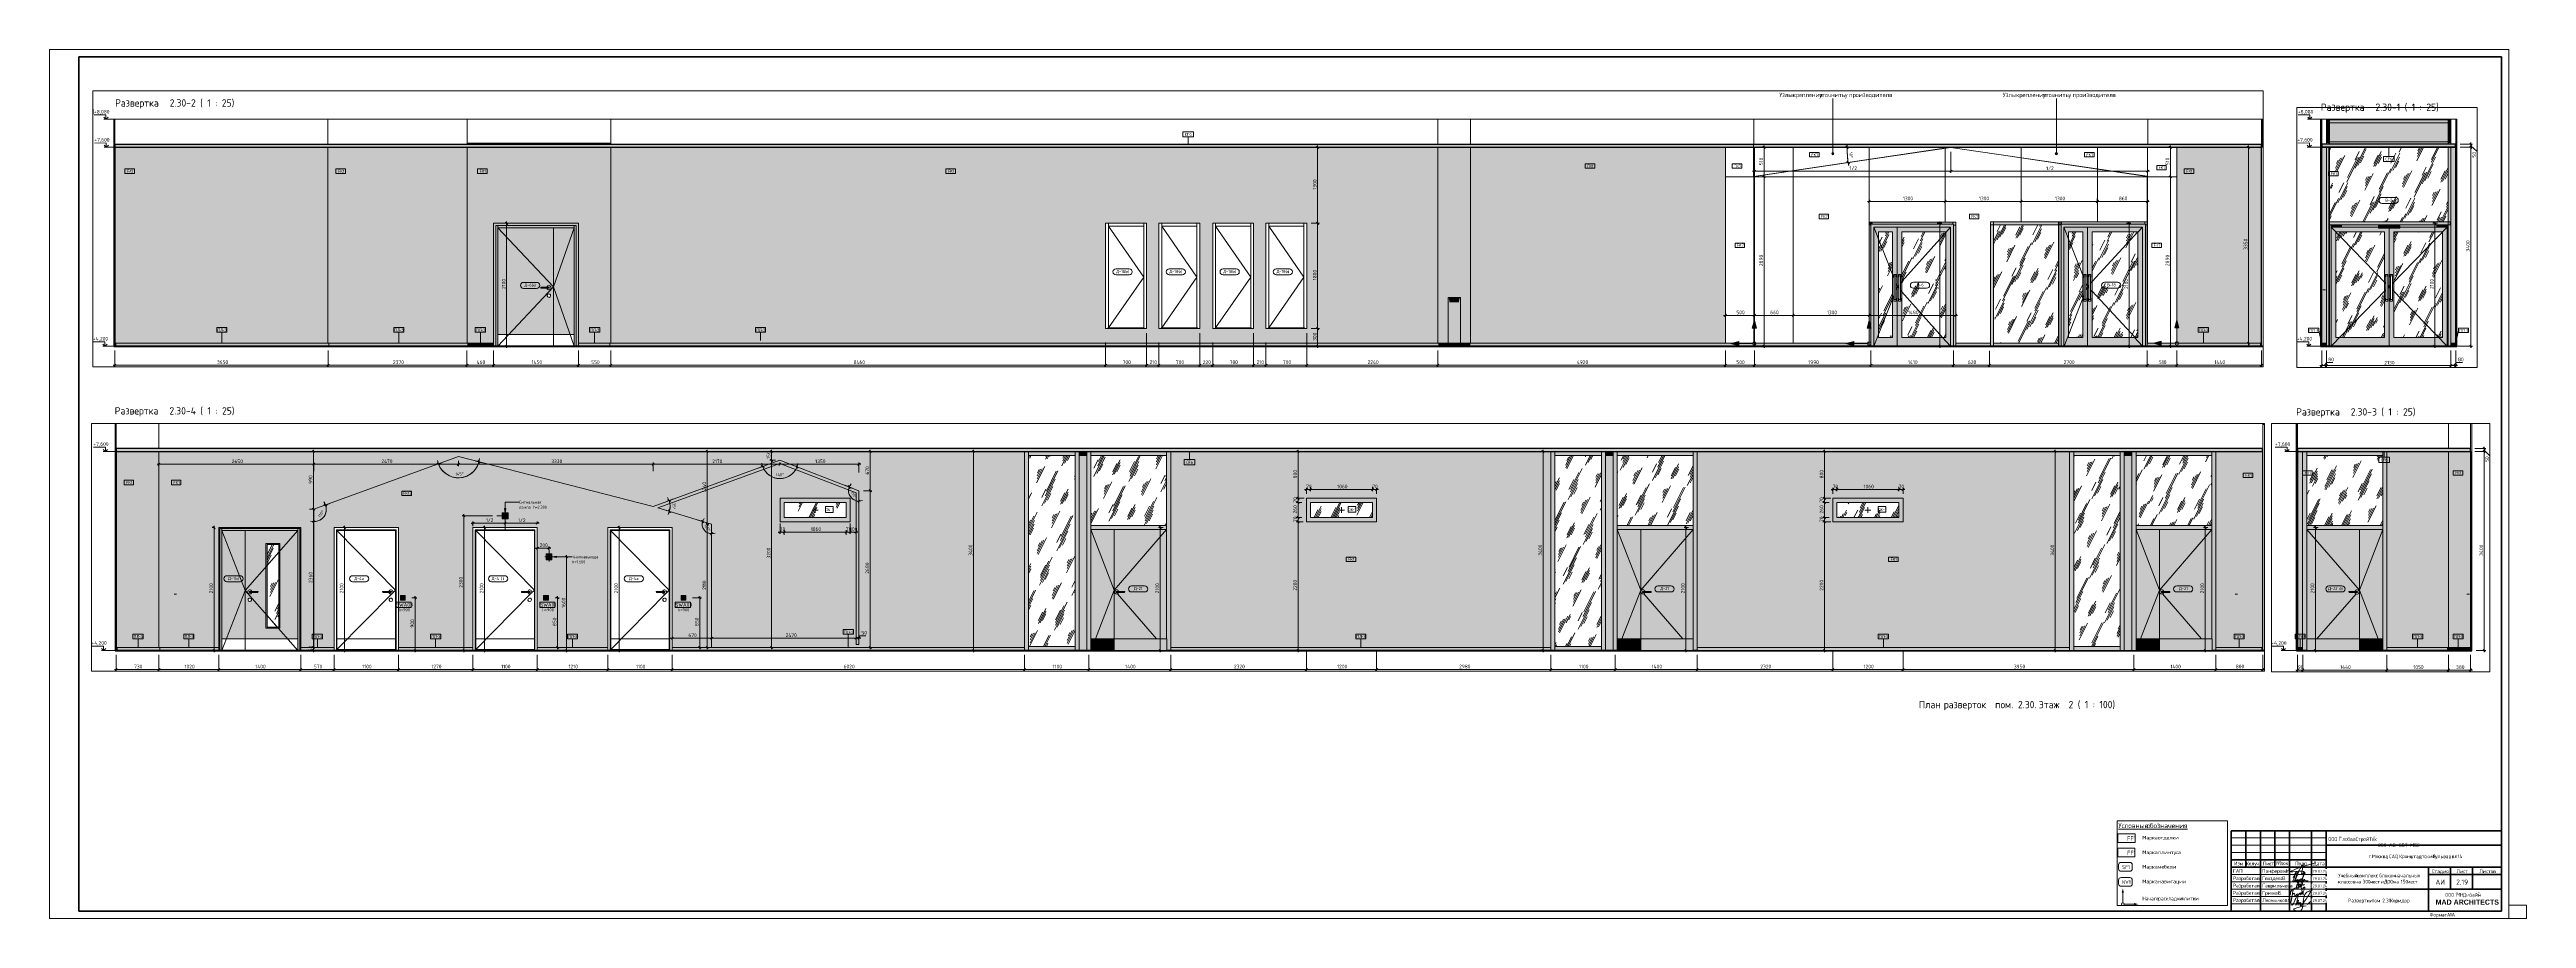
# Paper-space layout 'Layout1' of a CAD drawing. Header units: millimetres. Extents: x -1682 to 12, y 0 to 594.
# The model-space entities are those that its viewports show. They can reach past a viewport. Long polylines and large blocks are cut down to what shows.
import ezdxf

# ---------------------------------------------------------------- set-up
doc = ezdxf.new("R2010")
doc.units = ezdxf.units.MM
for name, pattern in [('200_ШТРИХ__ш1_п0_6_', [40, 25, -15]), ('200_ШТРИХ_ш1п0_6_', [40, 25, -15]), ('ADSK_Штрих_ш2 п1', [75, 50, -25]), ('Штрих', [158.75, 79.375, -79.375])]:
    doc.linetypes.add(name, pattern=pattern)
for name, color, linetype, lineweight in [('A-ANNO-DIMS', 7, 'Continuous', 9), ('A-ANNO-DIMS-25', 7, 'Continuous', 9), ('A-ANNO-NOTE', 7, 'Continuous', 9), ('A-CLNG', 7, 'Continuous', 9), ('A-CLNG-IDEN', 7, 'Continuous', 9), ('A-DETL', 7, 'Continuous', 9), ('A-DETL-1', 7, 'ADSK_Штрих_ш2 п1', 9), ('A-DETL-GENF', 7, 'Continuous', 9), ('A-DOOR', 7, 'Continuous', 9), ('A-DOOR-2', 7, '200_ШТРИХ_ш1п0_6_', 9), ('A-DOOR-3', 7, 'Штрих', 9), ('A-DOOR-4', 7, '200_ШТРИХ__ш1_п0_6_', 9), ('A-DOOR-FRAM-1', 7, 'Continuous', 9), ('A-DOOR-IDEN', 7, 'Continuous', 9), ('A-FLOR', 7, 'Continuous', 9), ('A-GENM', 7, 'Continuous', 9), ('A-GENM-IDEN', 7, 'Continuous', 9), ('A-GLAZ', 7, 'Continuous', 9), ('A-GLAZ-2', 7, 'Штрих', 9), ('A-GLAZ-CURT', 7, 'Continuous', 9), ('A-GLAZ-CWMG', 7, 'Continuous', 9), ('A-GLAZ-IDEN', 7, 'Continuous', 9), ('A-WALL', 7, 'Continuous', 9), ('A-WALL-IDEN', 7, 'Continuous', 9), ('A-WALL-PATT', 7, 'Continuous', 9), ('E-ELEC-FIXT-IDEN', 7, 'Continuous', 9), ('G-ANNO-DIMS', 7, 'Continuous', 9), ('G-ANNO-DIMS-1', 7, 'Continuous', 20), ('G-ANNO-TEXT', 7, 'Continuous', 9), ('G-ANNO-TTLB', 7, 'Continuous', 9), ('I-WALL', 7, 'Continuous', 9), ('P-SANR-FIXT', 7, 'Continuous', 9), ('Q-SPCQ', 7, 'Continuous', 9), ('Ограждение', 7, 'Continuous', 9), ('Поручни', 7, 'Continuous', 9), ('Электрические приборы', 7, 'Continuous', 9)]:
    doc.layers.add(name, color=color, linetype=linetype, lineweight=lineweight)
for name, color, linetype, lineweight, true_color in [('A-CLNG-1', 7, 'Continuous', 9, 0x787878), ('A-CLNG-FNSH-1', 7, 'Continuous', 30, 0x3c3c3c), ('A-DETL-GENF-1', 7, 'Continuous', 9, 0xffffff), ('A-DETL-GENF-2', 1, 'Continuous', 9, 0xff0000), ('A-DOOR-GLAZ', 7, 'Continuous', 9, 0x8080ff), ('A-FLOR-1', 7, 'Continuous', 9, 0x787878), ('A-FLOR-FNSH-1', 7, 'Continuous', 30, 0x3c3c3c), ('A-WALL-3', 7, 'Continuous', 30, 0x3c3c3c), ('A-WALL-4', 7, 'Continuous', 40, 0x3c3c3c), ('A-WALL-FNSH-2', 7, 'Continuous', 30, 0x3c3c3c), ('G-ANNO-TEXT-1', 7, 'Continuous', 9, 0x3c3c3c), ('G-ANNO-TEXT-2', 7, 'Continuous', 9, 0x008000), ('G-ANNO-TEXT-3', 1, 'Continuous', 9, 0xff0000), ('I-FURN-2', 7, 'Continuous', 9, 0xc0c0c0), ('I-WALL-1', 7, 'Continuous', 9, 0x787878), ('Q-SPCQ-1', 1, 'Continuous', 9, 0xff0000), ('Q-SPCQ-2', 9, 'Continuous', 9, 0x808080), ('Q-SPCQ-3', 7, 'Continuous', 9, 0x7f7f7f)]:
    doc.layers.add(name, color=color, linetype=linetype, lineweight=lineweight, true_color=true_color)
doc.layers.add('G-ANNO-NPLT', color=7, linetype='Continuous', plot=False)
doc.layers.add('P-SANR-FIXT-1', color=7, linetype='Continuous', lineweight=9, transparency=0.7)
doc.styles.add('Arial_B', font='', dxfattribs={"width": 0.9, "height": 3.5})
doc.styles.add('GOST Common_1', font='GOST_Common.ttf', dxfattribs={"height": 50})
doc.styles.add('GOST Common_10', font='GOST_Common.ttf', dxfattribs={"width": 0.9, "height": 2.5})
doc.styles.add('GOST Common_11', font='GOST_Common.ttf', dxfattribs={"width": 0.9, "height": 3.5})
doc.styles.add('GOST Common_12', font='GOST_Common.ttf', dxfattribs={"width": 0.9, "height": 2})
doc.styles.add('GOST Common_2', font='GOST_Common.ttf', dxfattribs={"width": 0.9, "height": 50})
doc.styles.add('GOST Common_3', font='GOST_Common.ttf', dxfattribs={"width": 0.9, "height": 75})
doc.styles.add('GOST Common_4', font='GOST_Common.ttf', dxfattribs={"height": 62.5})
doc.styles.add('GOST Common_5', font='GOST_Common.ttf', dxfattribs={"height": 175})
doc.styles.add('GOST Common_6', font='GOST_Common.ttf', dxfattribs={"width": 0.9, "height": 210})
doc.styles.add('GOST Common_7', font='GOST_Common.ttf', dxfattribs={"width": 0.9, "height": 245})
doc.styles.add('GOST Common_8', font='GOST_Common.ttf', dxfattribs={"width": 0.9, "height": 175})
doc.styles.add('GOST Common_9', font='GOST_Common.ttf', dxfattribs={"height": 5})
doc.styles.add('ISOCPEUR_1', font='isocpeur.ttf', dxfattribs={"width": 0.9, "height": 62.5})
doc.styles.add('ISOCPEUR_2', font='isocpeur.ttf', dxfattribs={"height": 50})
doc.styles.add('ISOCPEUR_3', font='isocpeur.ttf', dxfattribs={"width": 0.9, "height": 50})
doc.styles.add('ISOCPEUR_4', font='isocpeur.ttf', dxfattribs={"width": 0.9, "height": 175})
doc.styles.get('Arial_B').set_extended_font_data('Arial', bold=True)
doc.dimstyles.new('ISO-2_0_1_0K__СРЕДНИЙ', dxfattribs={"dimscale": 304.8, "dimtxt": 49.799059, "dimasz": 0.123031, "dimexe": 0.19685, "dimexo": 0.123031, "dimgap": 0.082021, "dimtad": 1, "dimdec": 3, "dimrnd": 0.001, "dimdsep": 46, "dimtxsty": 'ISOCPEUR_2', "dimblk1": 'OBLIQUE', "dimblk2": 'OBLIQUE', "dimsah": 1, "dimcen": 0.09, "dimdle": 0.19685, "dimadec": 0, "dimazin": 0, "dimtfac": 1, "dimtdec": 4, "dimtix": 1, "dimtmove": 0, "dimatfit": 3, "dimfxl": 1, "dimtvp": 1, "dimtolj": 1, "dimtzin": 0, "dimarcsym": 2})
doc.dimstyles.new('ISO-2_0_1_0K__СРЕДНИЙ_1', dxfattribs={"dimscale": 304.8, "dimtxt": 49.799059, "dimasz": 0.123031, "dimexe": 0.19685, "dimexo": 0.123031, "dimgap": 0.082021, "dimtad": 1, "dimdec": 3, "dimrnd": 0.001, "dimdsep": 46, "dimtxsty": 'ISOCPEUR_2', "dimblk1": 'OBLIQUE', "dimblk2": 'OBLIQUE', "dimsah": 1, "dimcen": 0.09, "dimdle": 0.19685, "dimadec": 0, "dimazin": 0, "dimtfac": 1, "dimtdec": 4, "dimtix": 1, "dimtmove": 0, "dimatfit": 3, "dimfxl": 1, "dimtvp": 1, "dimtolj": 1, "dimtzin": 0, "dimarcsym": 2})
doc.dimstyles.new('ISO-2_0_1_0K__СРЕДНИЙ_2', dxfattribs={"dimscale": 304.8, "dimtxt": 49.799059, "dimasz": 0.123031, "dimexe": 0.19685, "dimexo": 0.123031, "dimgap": 0.082021, "dimtad": 1, "dimdec": 3, "dimrnd": 0.001, "dimdsep": 46, "dimtxsty": 'ISOCPEUR_2', "dimblk1": 'OBLIQUE', "dimblk2": 'OBLIQUE', "dimsah": 1, "dimcen": 0.09, "dimdle": 0.19685, "dimadec": 0, "dimazin": 0, "dimtfac": 1, "dimtdec": 4, "dimtix": 1, "dimtmove": 0, "dimatfit": 3, "dimfxl": 1, "dimtvp": 1, "dimtolj": 1, "dimtzin": 0, "dimarcsym": 2})
doc.dimstyles.new('ISO-2_0_1_0K__СРЕДНИЙ_3', dxfattribs={"dimscale": 304.8, "dimtxt": 49.799059, "dimasz": 0.123031, "dimexe": 0.19685, "dimexo": 0.123031, "dimgap": 0.082021, "dimtad": 1, "dimdec": 3, "dimrnd": 0.001, "dimdsep": 46, "dimtxsty": 'ISOCPEUR_2', "dimblk1": 'OBLIQUE', "dimblk2": 'OBLIQUE', "dimsah": 1, "dimcen": 0.09, "dimdle": 0.19685, "dimadec": 0, "dimazin": 0, "dimtfac": 1, "dimtdec": 4, "dimtix": 1, "dimtmove": 0, "dimatfit": 3, "dimfxl": 1, "dimtvp": 1, "dimtolj": 1, "dimtzin": 0, "dimarcsym": 2})
doc.dimstyles.new('ISO-2_0_1_0K__СРЕДНИЙ_4', dxfattribs={"dimscale": 304.8, "dimtxt": 49.799059, "dimasz": 0.123031, "dimexe": 0.19685, "dimexo": 0.123031, "dimgap": 0.082021, "dimtad": 1, "dimdec": 3, "dimrnd": 0.001, "dimdsep": 46, "dimtxsty": 'ISOCPEUR_2', "dimblk1": 'OBLIQUE', "dimblk2": 'OBLIQUE', "dimsah": 1, "dimcen": 0.09, "dimdle": 0.19685, "dimadec": 0, "dimazin": 0, "dimtfac": 1, "dimtdec": 4, "dimtix": 1, "dimtmove": 0, "dimatfit": 3, "dimfxl": 1, "dimtvp": 1, "dimtolj": 1, "dimtzin": 0, "dimarcsym": 2})
doc.dimstyles.new('ISO-2_0_1_0K__СРЕДНИЙ_5', dxfattribs={"dimscale": 304.8, "dimtxt": 49.799059, "dimasz": 0.123031, "dimexe": 0.19685, "dimexo": 0.123031, "dimgap": 0.082021, "dimtad": 1, "dimdec": 3, "dimrnd": 0.001, "dimdsep": 46, "dimtxsty": 'ISOCPEUR_2', "dimblk1": 'OBLIQUE', "dimblk2": 'OBLIQUE', "dimsah": 1, "dimcen": 0.09, "dimdle": 0.19685, "dimadec": 0, "dimazin": 0, "dimtfac": 1, "dimtdec": 4, "dimtix": 1, "dimtmove": 0, "dimatfit": 3, "dimfxl": 1, "dimtvp": 1, "dimtolj": 1, "dimtzin": 0, "dimarcsym": 2})
doc.dimstyles.new('ISO-2_0_1_0K__СРЕДНИЙ_6', dxfattribs={"dimscale": 304.8, "dimtxt": 49.799059, "dimasz": 0.123031, "dimexe": 0.19685, "dimexo": 0.123031, "dimgap": 0.082021, "dimtad": 1, "dimdec": 3, "dimrnd": 0.001, "dimdsep": 46, "dimtxsty": 'ISOCPEUR_2', "dimblk1": 'OBLIQUE', "dimblk2": 'OBLIQUE', "dimsah": 1, "dimcen": 0.09, "dimdle": 0.19685, "dimadec": 0, "dimazin": 0, "dimtfac": 1, "dimtdec": 4, "dimtix": 1, "dimtmove": 0, "dimatfit": 3, "dimfxl": 1, "dimtvp": 1, "dimtolj": 1, "dimtzin": 0, "dimarcsym": 2})
doc.dimstyles.new('ISO-2_5_0_9К_БОЛЬШОЙ_1', dxfattribs={"dimscale": 304.8, "dimtxt": 62.248823, "dimasz": 0.123031, "dimexe": 0.098425, "dimexo": 0.246063, "dimgap": 0, "dimtad": 1, "dimdec": 0, "dimrnd": 10, "dimzin": 0, "dimdsep": 46, "dimtxsty": 'ISOCPEUR_1', "dimblk1": 'OBLIQUE', "dimblk2": 'OBLIQUE', "dimsah": 1, "dimcen": 0.09, "dimdle": 0.098425, "dimazin": 0, "dimtfac": 1, "dimtdec": 4, "dimtix": 1, "dimtmove": 1, "dimatfit": 3, "dimfxl": 1, "dimtvp": 1, "dimtolj": 1, "dimtzin": 0, "dimarcsym": 2})
doc.dimstyles.new('ISO-2_5_0_9К_БОЛЬШОЙ_2', dxfattribs={"dimscale": 304.8, "dimtxt": 62.248823, "dimasz": 0.123031, "dimexe": 0.098425, "dimexo": 0.246063, "dimgap": 0, "dimtad": 1, "dimdec": 0, "dimrnd": 10, "dimzin": 0, "dimdsep": 46, "dimtxsty": 'ISOCPEUR_1', "dimblk1": 'OBLIQUE', "dimblk2": 'OBLIQUE', "dimsah": 1, "dimcen": 0.09, "dimdle": 0.098425, "dimazin": 0, "dimtfac": 1, "dimtdec": 4, "dimtix": 1, "dimtmove": 0, "dimatfit": 3, "dimfxl": 1, "dimtvp": 1, "dimtolj": 1, "dimtzin": 0, "dimarcsym": 2})
doc.dimstyles.new('ISO-2_5_0_9К_БОЛЬШОЙ_3', dxfattribs={"dimscale": 304.8, "dimtxt": 62.248823, "dimasz": 0.123031, "dimexe": 0.098425, "dimexo": 0.246063, "dimgap": 0, "dimtad": 1, "dimdec": 0, "dimrnd": 10, "dimzin": 0, "dimdsep": 46, "dimtxsty": 'ISOCPEUR_1', "dimblk1": 'OBLIQUE', "dimblk2": 'OBLIQUE', "dimsah": 1, "dimcen": 0.09, "dimdle": 0.098425, "dimazin": 0, "dimtfac": 1, "dimtdec": 4, "dimtix": 1, "dimtmove": 2, "dimatfit": 3, "dimfxl": 1, "dimtvp": 1, "dimtolj": 1, "dimtzin": 0, "dimarcsym": 2})
pattern_1 = [(0, (78187.91, 0), (30.48, 7.62), [2.515, -20.345, 2.515, -20.345, -121.92]), (0, (78187.91, 0), (30.48, 7.62), [-45.72, 2.515, -43.205, 2.515, -20.345, -53.34]), (0, (78187.91, 0), (30.48, 7.62), [-114.3, 2.515, -12.725, 2.515, -35.585]), (120, (78199.34, 3.81), (-21.8391136, 22.586454), [2.515, -20.345, 2.515, -20.345, -121.92]), (120, (78199.34, 3.81), (-21.8391136, 22.586454), [-45.72, 2.515, -43.205, 2.515, -20.345, -53.34]), (120, (78199.34, 3.81), (-21.8391136, 22.586454), [-114.3, 2.515, -12.725, 2.515, -35.585]), (240, (78203.15, 19.05), (-8.6408864, -30.206454), [2.515, -20.345, 2.515, -20.345, -121.92]), (240, (78203.15, 19.05), (-8.6408864, -30.206454), [-45.72, 2.515, -43.205, 2.515, -20.345, -53.34]), (240, (78203.15, 19.05), (-8.6408864, -30.206454), [-114.3, 2.515, -12.725, 2.515, -35.585])]
pattern_2 = [(63.435, (9477.7, 31.75), (-255.583, 766.747), [317.5, -190.5, 317.5, -190.5, -403.903]), (63.435, (9477.7, 31.75), (-255.583, 766.747), [-1016, 127, -276.903]), (63.435, (9461.84, 47.6), (-255.583, 766.747), [254, -317.5, 190.5, -190.5, -467.403]), (63.435, (9461.84, 47.6), (-255.583, 766.747), [-952.5, 222.25, -245.153]), (63.435, (9461.84, 95.25), (-255.583, 766.747), [190.5, -381, 127, -190.5, -530.903]), (63.435, (9461.84, 95.25), (-255.583, 766.747), [-889, 285.75, -245.153]), (63.435, (9509.46, 47.6), (-255.583, 766.747), [190.5, -381, 158.75, -6404.65]), (63.435, (9557.1, 95.25), (-255.583, 766.747), [95.25, -476.25, 63.5, -6499.9]), (63.435, (9477.7, 174.6), (-255.583, 766.747), [63.5, -476.25, 63.5, -254, -562.653]), (63.435, (9477.7, 174.6), (-255.583, 766.747), [-857.25, 158.75, -403.9]), (63.435, (9763.46, 127), (-255.583, 766.747), [317.5, -476.25, 381, -251.503]), (63.435, (9763.46, 79.4), (-255.583, 766.747), [444.5, -317.5, 476.25, -188.003]), (63.435, (9795.2, 95.25), (-255.583, 766.747), [508, -254, 381, -276.903]), (63.435, (9842.84, 142.9), (-255.583, 766.747), [317.5, -444.5, 254, -403.903]), (63.435, (9795.2, 238.1), (-255.583, 766.747), [158.75, -635, 190.5, -435.653]), (63.435, (9890.46, 190.5), (-255.583, 766.747), [127, -635, 127, -530.903])]
pattern_3 = [(0, (118190, 4043.8), (0, 3050), []), (90, (118190.1, 4043.8), (-1300, 8e-14), [])]
pattern_4 = [(63.435, (54830.66, 31.75), (-255.583, 766.747), [317.5, -190.5, 317.5, -190.5, -403.903]), (63.435, (54830.66, 31.75), (-255.583, 766.747), [-1016, 127, -276.903]), (63.435, (54814.8, 47.6), (-255.583, 766.747), [254, -317.5, 190.5, -190.5, -467.403]), (63.435, (54814.8, 47.6), (-255.583, 766.747), [-952.5, 222.25, -245.153]), (63.435, (54814.8, 95.25), (-255.583, 766.747), [190.5, -381, 127, -190.5, -530.903]), (63.435, (54814.8, 95.25), (-255.583, 766.747), [-889, 285.75, -245.153]), (63.435, (54862.4, 47.6), (-255.583, 766.747), [190.5, -381, 158.75, -6404.65]), (63.435, (54910.03, 95.25), (-255.583, 766.747), [95.25, -476.25, 63.5, -6499.9]), (63.435, (54830.66, 174.6), (-255.583, 766.747), [63.5, -476.25, 63.5, -254, -562.653]), (63.435, (54830.66, 174.6), (-255.583, 766.747), [-857.25, 158.75, -403.903]), (63.435, (55116.4, 127), (-255.583, 766.747), [317.5, -476.25, 381, -251.503]), (63.435, (55116.4, 79.4), (-255.583, 766.747), [444.5, -317.5, 476.25, -188.003]), (63.435, (55148.16, 95.25), (-255.583, 766.747), [508, -254, 381, -276.903]), (63.435, (55195.8, 142.9), (-255.583, 766.747), [317.5, -444.5, 254, -403.903]), (63.435, (55148.16, 238.1), (-255.583, 766.747), [158.75, -635, 190.5, -435.653]), (63.435, (55243.4, 190.5), (-255.583, 766.747), [127, -635, 127, -530.903])]
pattern_5 = [(63.435, (63.5, 31.75), (-255.5833, 766.7475), [317.5, -190.5, 317.5, -190.5, -403.903]), (63.435, (63.5, 31.75), (-255.5833, 766.7475), [-1016, 127, -276.903]), (63.435, (47.6, 47.6), (-255.5833, 766.7475), [254, -317.5, 190.5, -190.5, -467.403]), (63.435, (47.6, 47.6), (-255.5833, 766.7475), [-952.5, 222.25, -245.153]), (63.435, (47.6, 95.25), (-255.5833, 766.7475), [190.5, -381, 127, -190.5, -530.903]), (63.435, (47.6, 95.25), (-255.5833, 766.7475), [-889, 285.75, -245.153]), (63.435, (95.25, 47.6), (-255.5833, 766.7475), [190.5, -381, 158.75, -6404.653]), (63.435, (142.9, 95.25), (-255.5833, 766.7475), [95.25, -476.25, 63.5, -6499.903]), (63.435, (63.5, 174.6), (-255.5833, 766.7475), [63.5, -476.25, 63.5, -254, -562.653]), (63.435, (63.5, 174.6), (-255.5833, 766.7475), [-857.25, 158.75, -403.903]), (63.435, (349.25, 127), (-255.5833, 766.7475), [317.5, -476.25, 381, -251.503]), (63.435, (349.25, 79.4), (-255.5833, 766.7475), [444.5, -317.5, 476.25, -188.003]), (63.435, (381, 95.25), (-255.5833, 766.7475), [508, -254, 381, -276.903]), (63.435, (428.6, 142.9), (-255.5833, 766.7475), [317.5, -444.5, 254, -403.903]), (63.435, (381, 238.1), (-255.5833, 766.7475), [158.75, -635, 190.5, -435.653]), (63.435, (476.25, 190.5), (-255.5833, 766.7475), [127, -635, 127, -530.903])]

# ---------------------------------------------------------------- blocks, each defined once
blk = doc.blocks.new('Штамп_РД_основной - А1А_-27865673-Развертки пом_ 2_30 Коридор')
at = {"layer": 'A-ANNO-NOTE'}
for points, knots in [([(-338, -117.1), (-338.7, -122.4), (-329.9, -103.7), (-335.8, -123.7), (-330.9, -113.6), (-333.3, -120.6), (-331.4, -115.2), (-331.8, -118.8), (-331.2, -118.6), (-331.5, -117.5), (-332.4, -115.1), (-346.7, -118.4), (-336, -113.6), (-324.2, -110.5)], [0, 0, 0, 0, 0.0513615, 0.1091052, 0.1522958, 0.178941, 0.1972205, 0.2080985, 0.2140042, 0.2188047, 0.2389907, 0.2707687, 0.3130687, 0.3130687, 0.3130687, 0.3130687]), ([(-339.6, -120.7), (-338, -117.2), (-337.3, -116.5), (-337.3, -117), (-338.8, -120.6), (-340.4, -123.9), (-338.9, -123.4), (-338.4, -122), (-335.9, -117.7), (-335.9, -116.4), (-336.4, -116.4), (-336.9, -117.9), (-338.3, -122.7)], [0, 0, 0, 0, 0.0080365, 0.0160998, 0.028237, 0.0420073, 0.0521324, 0.0641411, 0.0757014, 0.0858292, 0.0908816, 0.1013994, 0.1013994, 0.1013994, 0.1013994]), ([(-334.9, -121.8), (-335.4, -122.1), (-335.4, -122.4), (-335.1, -122.4), (-334.8, -121.9), (-335.5, -123.7), (-336.3, -124.2), (-335.7, -123.2), (-334.4, -122), (-333.7, -121.5), (-334.3, -121.5), (-334.6, -122.5), (-333.9, -122.5), (-332.1, -119.2), (-332.1, -118), (-332.6, -118.5), (-333.5, -122.1), (-333.5, -122.7)], [0, 0, 0, 0, 0.00162511, 0.00331349, 0.00754981, 0.01278161, 0.01888966, 0.02470924, 0.03042302, 0.03530305, 0.0391434, 0.04257709, 0.05077407, 0.05912564, 0.06755136, 0.07580968, 0.08321457, 0.08321457, 0.08321457, 0.08321457]), ([(-341.4, -132.2), (-341.9, -127.4), (-328.9, -126.7), (-340.1, -127), (-339.9, -131.7), (-341.7, -139.9), (-340.5, -134.7), (-340.2, -132.5), (-338.7, -130.3), (-338.3, -134.3), (-337.4, -132.1), (-336.7, -131.7)], [0, 0, 0, 0, 0.019426, 0.0387349, 0.0549438, 0.0672527, 0.0778646, 0.084698, 0.0906304, 0.096697, 0.1015072, 0.1015072, 0.1015072, 0.1015072]), ([(-340.8, -139), (-340.1, -140.2), (-338.4, -136.4), (-337.6, -133.9), (-335.2, -130.7), (-337.1, -137.8), (-337.9, -139.5)], [0, 0, 0, 0, 0.00891354, 0.0206837, 0.03596829, 0.05045262, 0.05045262, 0.05045262, 0.05045262]), ([(-334.6, -139.5), (-335.4, -141.8), (-325.6, -128.9), (-329, -129.5), (-332.6, -132.1), (-332.8, -142.8), (-335.1, -143.9), (-340.4, -142.5), (-338.8, -141.4), (-330.6, -139.9)], [0, 0, 0, 0, 0.0206368, 0.0432038, 0.0605873, 0.0770759, 0.0945827, 0.1039292, 0.1187761, 0.1187761, 0.1187761, 0.1187761]), ([(-338.3, -122.7), (-338.3, -123.2), (-337.4, -123.2), (-337.4, -122.2), (-337.8, -122.2), (-337.9, -122.3), (-337.9, -122.4), (-336.9, -122.1), (-337.3, -122.7)], [0, 0, 0, 0, 0.00358547, 0.00695057, 0.00915819, 0.01015554, 0.01205798, 0.01469377, 0.01469377, 0.01469377, 0.01469377]), ([(-336.5, -122.8), (-336, -125.9), (-336, -128.5), (-337.1, -128.5), (-337.6, -126.5), (-335.8, -123.3), (-334.3, -122.9), (-332, -122.7)], [0, 0, 0, 0, 0.01155157, 0.02127823, 0.03282555, 0.04509601, 0.05773263, 0.05773263, 0.05773263, 0.05773263]), ([(-337, -123.2), (-336.3, -122.4), (-336.9, -121.9), (-337.2, -122.2), (-336.6, -122.4), (-336, -121.8), (-336, -122.1), (-336.3, -122.5), (-335.6, -122.5), (-335.9, -123.2), (-337, -124.2), (-337, -123.4), (-335.6, -122.2), (-335.1, -122.7)], [0, 0, 0, 0, 0.00332582, 0.00612366, 0.00901076, 0.01174206, 0.01415884, 0.01630272, 0.0190767, 0.02344016, 0.02813242, 0.03439448, 0.03937975, 0.03937975, 0.03937975, 0.03937975]), ([(-336.7, -131.7), (-336.7, -132.2), (-335.4, -132.5), (-335, -130), (-334.7, -133.4), (-334.6, -131.3), (-333.5, -130.1), (-334.9, -132.4), (-333.5, -132.3), (-329.9, -124.8), (-334.9, -129.7), (-332.7, -130.1), (-332.7, -131.3), (-332.6, -132.6)], [0, 0, 0, 0, 0.0046234, 0.0123007, 0.0208561, 0.0283952, 0.03509, 0.0409642, 0.0537756, 0.0710384, 0.0891313, 0.0998193, 0.1046376, 0.1046376, 0.1046376, 0.1046376]), ([(-334.9, -125.4), (-335.1, -125.1), (-335.5, -125.1), (-335.7, -125.3), (-335.8, -126), (-335.8, -126.9), (-335.3, -127), (-334.9, -126.6), (-334.7, -125.4), (-334.7, -125.1), (-334.7, -125.1), (-334.7, -125.1), (-334.8, -126.1), (-334.8, -126.9), (-334.6, -126.9), (-333.9, -126.4), (-332.9, -124.4), (-332.9, -123.3), (-333.1, -123), (-333.6, -123), (-334.1, -124.3), (-334.2, -127.5), (-333.9, -128.3), (-333.8, -128.7)], [0, 0, 0, 0, 0.0016332, 0.00392105, 0.00702344, 0.01058969, 0.01394693, 0.01793334, 0.0215051, 0.02411625, 0.02465035, 0.02632052, 0.02939378, 0.03280325, 0.03593957, 0.04142394, 0.04849321, 0.05477683, 0.05812393, 0.06191415, 0.07043912, 0.0795646, 0.08714635, 0.08714635, 0.08714635, 0.08714635]), ([(-333.5, -122.7), (-333.3, -122.9), (-332.6, -122.2), (-333.2, -122.2), (-332.6, -122.2), (-332.1, -121.8), (-332.7, -122.7)], [0, 0, 0, 0, 0.00269646, 0.00576297, 0.00838865, 0.01167349, 0.01167349, 0.01167349, 0.01167349]), ([(-331.9, -121.6), (-331.9, -122), (-331.6, -122), (-331.6, -122.3), (-330.8, -123.1), (-329.4, -122.7)], [0, 0, 0, 0, 0.001554219, 0.00418307, 0.008514983, 0.008514983, 0.008514983, 0.008514983])]:
    blk.add_open_spline(points, degree=3, knots=knots, dxfattribs=at)
for points, degree in [([(-333.5, -122.7), (-333, -122.7)], 1), ([(-333.2, -127.9), (-332.5, -127.9)], 1), ([(-332.9, -125.7), (-332, -125.5), (-331.8, -125.3)], 2), ([(-332.8, -122.8), (-332.6, -123.1), (-331.9, -122.3), (-331.9, -121.6)], 3), ([(-335.9, -136.1), (-337.1, -139.5)], 1), ([(-336.7, -138.4), (-335.6, -137.2), (-335.2, -137.3), (-335.7, -139.5)], 3), ([(-335.7, -139.5), (-335.4, -137.3), (-333.8, -136.9), (-334.6, -139.5)], 3), ([(-333.2, -139.5), (-332.5, -139.5)], 1), ([(-329.9, -138.9), (-327, -136.5)], 1)]:
    blk.add_open_spline(points, degree=degree, dxfattribs=at)
at = {"layer": 'G-ANNO-TTLB'}
for p, q in [((-1874, 445.5), (-1874, -148.5)), ((-1874, 445.5), (-192, 445.5)), ((-192, 445.5), (-192, -148.5)), ((-317, -93.5), (-382, -93.5)), ((-317, -98.5), (-382, -98.5)), ((-317, -103.5), (-382, -103.5)), ((-317, -118.5), (-382, -118.5)), ((-317, -123.5), (-382, -123.5)), ((-317, -128.5), (-382, -128.5)), ((-317, -133.5), (-382, -133.5)), ((-192, -148.5), (-1874, -148.5)), ((-317, -138.5), (-382, -138.5))]:
    blk.add_line(p, q, dxfattribs=at)
at = {"layer": 'G-ANNO-TTLB', "lineweight": 40}
for p, q in [((-1854, 440.5), (-1854, -143.5)), ((-197, 440.5), (-1854, 440.5)), ((-197, -143.5), (-197, 440.5)), ((-382, -88.5), (-382, -143.5)), ((-197, -88.5), (-382, -88.5)), ((-372, -88.5), (-372, -113.5)), ((-362, -88.5), (-362, -143.5)), ((-352, -88.5), (-352, -113.5)), ((-342, -88.5), (-342, -143.5)), ((-327, -88.5), (-327, -143.5)), ((-317, -88.5), (-317, -143.5)), ((-197, -98.5), (-317, -98.5)), ((-317, -108.5), (-382, -108.5)), ((-197, -113.5), (-382, -113.5)), ((-247, -113.5), (-247, -143.5)), ((-197, -118.5), (-247, -118.5)), ((-232, -113.5), (-232, -128.5)), ((-217, -113.5), (-217, -128.5)), ((-197, -128.5), (-317, -128.5)), ((-1854, -143.5), (-197, -143.5))]:
    blk.add_line(p, q, dxfattribs=at)
at = {"layer": 'G-ANNO-TTLB', "attachment_point": 1}
for s, insert, char_height, width, style in [('ГАП', (-380.7, -114.8), 2.5, 6.566, 'GOST Common_10'), ('Изм', (-379.9, -109.7), 2.5, 6.133, 'GOST Common_10'), ('\\fGOST Common|b0|i0|c204|p34|;\\W.9;.', (-374.8, -109.7), 2.5, 0.794, 'GOST Common_10'), ('Кол', (-371.8, -109.7), 2.5, 6.061, 'GOST Common_10'), ('\\fGOST Common|b0|i0|c204|p34|;\\W.9;.', (-366.8, -109.7), 2.5, 0.794, 'GOST Common_10'), ('уч', (-366.1, -109.7), 2.5, 3.896, 'GOST Common_10'), ('\\fGOST Common|b0|i0|c204|p34|;\\W.9;.', (-362.9, -109.7), 2.5, 0.794, 'GOST Common_10'), ('Лист', (-360.4, -109.7), 2.5, 8.297, 'GOST Common_10'), ('Панферова', (-360.7, -114.8), 2.5, 18.687, 'GOST Common_10'), ('\\fGOST Common|b0|i0|c204|p34|;\\W.9;№', (-351.1, -109.4), 2.5, 3.319, 'GOST Common_10'), ('док', (-348.4, -109.4), 2.5, 5.844, 'GOST Common_10'), ('\\fGOST Common|b0|i0|c204|p34|;\\W.9; ', (-345.3, -114.8), 2.5, 0.938, 'GOST Common_10'), ('\\fGOST Common|b0|i0|c204|p34|;\\W.9;М', (-344.5, -114.8), 2.5, 2.453, 'GOST Common_10'), ('\\fGOST Common|b0|i0|c204|p34|;\\W.9;.', (-343.6, -109.4), 2.5, 0.794, 'GOST Common_10'), ('Подп', (-338.1, -109.7), 2.5, 8.009, 'GOST Common_10'), ('\\fGOST Common|b0|i0|c204|p34|;\\W.9;.', (-331.5, -109.7), 2.5, 0.794, 'GOST Common_10'), ('Дата', (-325.8, -109.7), 2.5, 9.235, 'GOST Common_10'), ('Стадия', (-244.6, -115), 2.5, 12.41, 'GOST Common_10'), ('Лист', (-227.9, -115), 2.5, 8.297, 'GOST Common_10'), ('Листов', (-212.3, -115), 2.5, 12.194, 'GOST Common_10'), ('Разработал', (-380.7, -119.8), 2.5, 20.708, 'GOST Common_10'), ('Разработал', (-380.7, -124.8), 2.5, 20.708, 'GOST Common_10'), ('Разработал', (-380.7, -129.8), 2.5, 20.708, 'GOST Common_10'), ('Разработал', (-380.7, -134.8), 2.5, 20.708, 'GOST Common_10'), ('Леончикова', (-360.7, -134.8), 2.5, 19.986, 'GOST Common_10'), ('Гвоздева', (-360.7, -119.8), 2.5, 15.657, 'GOST Common_10'), ('Гаврильчева', (-360.7, -124.8), 2.5, 21.862, 'GOST Common_10'), ('Гривюк', (-360.7, -129.8), 2.5, 12.122, 'GOST Common_10'), ('\\fGOST Common|b0|i0|c204|p34|;\\W.9; ', (-350.7, -129.8), 2.5, 0.938, 'GOST Common_10'), ('\\fGOST Common|b0|i0|c204|p34|;\\W.9;Б', (-349.9, -129.8), 2.5, 2.165, 'GOST Common_10'), ('\\fGOST Common|b0|i0|c204|p34|;\\W.9;.', (-348.1, -129.8), 2.5, 0.794, 'GOST Common_10'), ('\\fGOST Common|b0|i0|c204|p34|;\\W.9; ', (-347.8, -119.8), 2.5, 0.938, 'GOST Common_10'), ('\\fGOST Common|b0|i0|c204|p34|;\\W.9;В', (-347, -119.8), 2.5, 2.237, 'GOST Common_10'), ('\\fGOST Common|b0|i0|c204|p34|;\\W.9;.', (-345.1, -119.8), 2.5, 0.794, 'GOST Common_10'), ('\\fGOST Common|b0|i0|c204|p34|;\\W.9; ', (-342.6, -124.8), 2.5, 0.722, 'GOST Common_10'), ('ООО', (-235.5, -131.1), 2.5, 6.494, 'GOST Common_10'), (' "', (-230.2, -131.1), 2.5, 2.597, 'GOST Common_10'), ('МН', (-228, -131.1), 2.5, 4.618, 'GOST Common_10'), ('\\fGOST Common|b0|i0|c204|p34|;\\W.9; ', (-224.2, -131.1), 2.5, 0.938, 'GOST Common_10'), ('Дизайн', (-223.5, -131.1), 2.5, 12.266, 'GOST Common_10'), ('\\fGOST Common|b0|i0|c204|p34|;\\W.9;"', (-213.3, -131.1), 2.5, 1.659, 'GOST Common_10'), ('Формат', (-246.2, -144.7), 2.5, 13.42, 'GOST Common_10'), ('MAD ARCHITECTS', (-242.1, -135.6), 3.5, 48.558, 'Arial_B'), ('\\fGOST Common|b0|i0|c204|p34|;\\W.9; ', (-235.2, -144.7), 2.5, 0.938, 'GOST Common_10'), ('\\fGOST Common|b0|i0|c204|p34|;\\W.9;А', (-234.4, -144.7), 2.5, 2.453, 'GOST Common_10'), ('\\fGOST Common|b0|i0|c204|p34|;\\W.9;1', (-232.4, -144.7), 2.5, 1.371, 'GOST Common_10'), ('\\fGOST Common|b0|i0|c204|p34|;\\W.9;А', (-231.2, -144.7), 2.5, 2.453, 'GOST Common_10')]:
    blk.add_mtext(s, dxfattribs=dict(at, insert=insert, char_height=char_height, width=width, style=style))
blk = doc.blocks.new('Штамп_Без подписи_спец_ - Без подписи-27038161-Развертки пом_ 2_30 Коридор')
at = {"layer": 'A-ANNO-NOTE'}
for p, q in [((0, 5), (35, 5)), ((0, 0), (0, 5)), ((35, 0), (0, 0)), ((20, 5), (20, 0)), ((35, 5), (35, 0))]:
    blk.add_line(p, q, dxfattribs=at)
blk = doc.blocks.new('Плинтус - Плинтус темный _ст_школа_-32862110-Развертка 2_30-1')
at = {"layer": 'A-GENM'}
for p, q in [((7936, 4250), (7921, 4250)), ((7921, 4250), (7921, 4200)), ((7936, 4200), (7936, 4250)), ((7921, 4200), (7936, 4200))]:
    blk.add_line(p, q, dxfattribs=at)
blk = doc.blocks.new('Плинтус - Плинтус темный _ст_школа_-32862111-Развертка 2_30-1')
at = {"layer": 'A-GENM'}
for p, q in [((10209, 4250), (10194, 4250)), ((10194, 4250), (10194, 4200)), ((10209, 4200), (10209, 4250)), ((10194, 4200), (10209, 4200))]:
    blk.add_line(p, q, dxfattribs=at)
blk = doc.blocks.new('Плинтус - Плинтус темный _ст_школа_-32862317-Развертка 2_30-1')
at = {"layer": 'A-GENM'}
blk.add_hatch(color=256, dxfattribs=at).paths.add_polyline_path([(7972.3, 4200), (8000, 4200), (8000, 4250), (7936, 4250), (7936, 4200)])
for p, q in [((7936, 4250), (8000, 4250)), ((8000, 4250), (8000, 4200))]:
    blk.add_line(p, q, dxfattribs=at)
blk = doc.blocks.new('Плинтус - Плинтус темный _ст_школа_-32862286-Развертка 2_30-1')
at = {"layer": 'A-GENM'}
blk.add_hatch(color=256, dxfattribs=at).paths.add_polyline_path([(10130, 4200), (10194, 4200), (10194, 4250), (10130, 4250)])
for p, q in [((10130, 4250), (10194, 4250)), ((10130, 4200), (10130, 4250))]:
    blk.add_line(p, q, dxfattribs=at)
blk = doc.blocks.new('Дистанционный пожарный извещатель - Монтируемые на перекрытии-30348713-Развертка 2_30-1')
at = {"layer": 'Q-SPCQ'}
for p, q in [((7949.2, 5161.6), (7939.2, 5161.6)), ((7949.2, 5161.6), (7939.2, 5161.6)), ((7949.2, 5161.6), (7985.5, 5161.6)), ((7985.5, 5161.6), (7949.2, 5161.6))]:
    blk.add_line(p, q, dxfattribs=at)
blk = doc.blocks.new('Прямоугольный импост - Импост структурный с накладкой - 160мм Темный-31239214-Развертка 2_30-1')
at = {"layer": 'A-GLAZ-CWMG'}
blk.add_hatch(color=256, dxfattribs=at).paths.add_polyline_path([(8050, 4200), (8050, 6300), (8000, 6300), (8000, 4200), (8045.1, 4200)])
blk.add_line((8050, 6300), (8050, 4200), dxfattribs=at)
blk = doc.blocks.new('Прямоугольный импост - Импост структурный с накладкой - 160мм Темный-32355137-Развертка 2_30-1')
at = {"layer": 'A-GLAZ-CWMG'}
blk.add_hatch(color=256, dxfattribs=at).paths.add_polyline_path([(10090, 7695), (10090, 8020), (10080, 8020), (10080, 7695)])
blk.add_line((10080, 7670), (10080, 8070), dxfattribs=at)
blk = doc.blocks.new('Дверь_Витражная_остекление_ - ДВН_ДАО_Главный вход_1800 в свету 5-32258809-Развертка 2_30-1')
at = {"layer": 'A-DOOR'}
h = blk.add_hatch(color=256, dxfattribs=at)
h.paths.add_polyline_path([(8050, 4200), (8080, 4200), (8080, 6275), (8050, 6275), (8050, 4202.5)])
h.paths.add_polyline_path([(10065, 4200), (10080, 4200), (10080, 6275), (10065, 6275), (10065, 4203.3)])
h.paths.add_polyline_path([(8260, 6235), (8892.5, 6235), (8892.5, 6255), (9252.5, 6255), (9252.5, 6235), (9885, 6235), (9885, 6275), (8260, 6275), (8260, 6239.4)])
for points in [[(8190.8, 6235), (8260, 6235), (8260, 6275), (8080, 6275), (8080, 6235), (8160, 6235)], [(9885, 6235), (10065, 6235), (10065, 6275), (9885, 6275)], [(9064.9, 6215), (9072.5, 6215), (9072.5, 6255), (8892.5, 6255), (8892.5, 6215), (9052.5, 6215)], [(9252.5, 6215), (9252.5, 6255), (9072.5, 6255), (9072.5, 6215), (9152.5, 6215)]]:
    blk.add_hatch(color=256, dxfattribs=at).paths.add_polyline_path(points)
h = blk.add_hatch(color=256, dxfattribs=at)
h.paths.add_polyline_path([(8191.3, 4200), (8191.3, 4202), (9072.5, 4202), (9072.5, 6215), (8892.5, 6215), (8892.5, 6235), (8080, 6235), (8080, 4200), (8190.8, 4200)])
h.paths.add_polyline_path([(8773.5, 4350), (8160, 4350), (8160, 6155), (8992.5, 6155), (8992.5, 4350)])
h.paths.add_polyline_path([(9049.8, 4970), (9012.5, 4970), (9012.5, 5020), (9017.5, 5020), (9017.5, 5377.5), (9012.5, 5377.5), (9012.5, 5427.5), (9052.5, 5427.5), (9052.5, 5377.5), (9047.5, 5377.5), (9047.5, 5020), (9052.5, 5020), (9052.5, 4970), (9051.8, 4970)])
h = blk.add_hatch(color=256, dxfattribs=at)
h.paths.add_polyline_path([(10065, 4200), (10065, 6235), (9252.5, 6235), (9252.5, 6215), (9072.5, 6215), (9072.5, 4202), (9947.2, 4202), (9947.2, 4200), (9985, 4200)])
h.paths.add_polyline_path([(9356.2, 4350), (9152.5, 4350), (9152.5, 6155), (9985, 6155), (9985, 4350), (9647.6, 4350)])
h.paths.add_polyline_path([(9098.4, 4970), (9092.5, 4970), (9092.5, 5020), (9097.5, 5020), (9097.5, 5377.5), (9092.5, 5377.5), (9092.5, 5427.5), (9132.5, 5427.5), (9132.5, 5377.5), (9127.5, 5377.5), (9127.5, 5020), (9132.5, 5020), (9132.5, 4970), (9102.5, 4970)])
h = blk.add_hatch(dxfattribs=at)
h.set_pattern_fill('FP_18', color=256, style=0, pattern_type=2)
h.set_pattern_definition(pattern_2)
h.paths.add_polyline_path([(8992.5, 4350), (8992.5, 6155), (8160, 6155), (8160, 4350), (8773.5, 4350)])
h = blk.add_hatch(dxfattribs=at)
h.set_pattern_fill('FP_18', color=256, style=0, pattern_type=2)
h.set_pattern_definition(pattern_2)
h.paths.add_polyline_path([(9356.2, 4350), (9985, 4350), (9985, 6155), (9152.5, 6155), (9152.5, 4350)])
for p, q in [((8080, 6275), (8080, 6235)), ((8260, 6235), (8260, 6275)), ((9885, 6275), (9885, 6235)), ((10065, 6235), (10065, 6275)), ((8080, 6235), (8080, 4200)), ((8080, 6235), (8260, 6235)), ((8892.5, 6235), (8260, 6235)), ((8892.5, 6255), (8892.5, 6215)), ((9072.5, 6255), (8892.5, 6255)), ((9252.5, 6255), (9072.5, 6255)), ((9072.5, 6255), (9072.5, 6215)), ((9072.5, 6215), (9072.5, 6255)), ((9252.5, 6215), (9252.5, 6255)), ((9885, 6235), (9252.5, 6235)), ((9885, 6235), (10065, 6235)), ((10065, 4200), (10065, 6235)), ((8892.5, 6215), (9072.5, 6215)), ((9072.5, 6215), (9072.5, 4202)), ((9072.5, 6215), (9252.5, 6215)), ((9072.5, 4202), (9072.5, 6215)), ((8160, 4350), (8160, 6155)), ((8160, 6155), (8992.5, 6155)), ((8992.5, 6155), (8992.5, 4350)), ((9152.5, 4350), (9152.5, 6155)), ((9152.5, 6155), (9985, 6155)), ((9985, 6155), (9985, 4350)), ((9012.5, 5427.5), (9012.5, 5400)), ((9052.5, 5427.5), (9012.5, 5427.5)), ((9052.5, 5400), (9052.5, 5427.5)), ((9092.5, 5427.5), (9092.5, 5400)), ((9092.5, 5427.5), (9132.5, 5427.5)), ((9132.5, 5400), (9132.5, 5427.5)), ((9052.5, 5400), (9012.5, 5400)), ((9012.5, 5400), (9012.5, 5377.5)), ((9017.5, 5400), (9017.5, 5000)), ((9047.5, 5000), (9047.5, 5400)), ((9052.5, 5377.5), (9052.5, 5400)), ((9132.5, 5400), (9092.5, 5400)), ((9092.5, 5400), (9092.5, 5377.5)), ((9097.5, 5400), (9097.5, 5000)), ((9127.5, 5000), (9127.5, 5400)), ((9132.5, 5377.5), (9132.5, 5400)), ((9017.5, 5377.5), (9012.5, 5377.5)), ((9052.5, 5377.5), (9047.5, 5377.5)), ((9092.5, 5377.5), (9097.5, 5377.5)), ((9127.5, 5377.5), (9132.5, 5377.5)), ((9017.5, 5020), (9012.5, 5020)), ((9012.5, 5020), (9012.5, 4997.5)), ((9052.5, 5020), (9047.5, 5020)), ((9052.5, 4997.5), (9052.5, 5020)), ((9092.5, 4997.5), (9092.5, 5020)), ((9092.5, 5020), (9097.5, 5020)), ((9127.5, 5020), (9132.5, 5020)), ((9132.5, 5020), (9132.5, 4997.5)), ((9012.5, 4997.5), (9012.5, 4970)), ((9012.5, 4997.5), (9052.5, 4997.5)), ((9047.5, 5000), (9017.5, 5000)), ((9052.5, 4970), (9052.5, 4997.5)), ((9092.5, 4997.5), (9092.5, 4970)), ((9092.5, 4997.5), (9132.5, 4997.5)), ((9127.5, 5000), (9097.5, 5000)), ((9132.5, 4970), (9132.5, 4997.5)), ((9052.5, 4970), (9012.5, 4970)), ((9132.5, 4970), (9092.5, 4970)), ((8992.5, 4350), (8160, 4350)), ((9985, 4350), (9152.5, 4350))]:
    blk.add_line(p, q, dxfattribs=at)
at = {"layer": 'A-DOOR-2'}
for p, q in [((8080, 6235), (9017.5, 5273.9)), ((10065, 6235), (9127.5, 5273.9)), ((9047.5, 5243.1), (9072.5, 5217.5)), ((9097.5, 5243.1), (9072.5, 5217.5)), ((9072.5, 5217.5), (9047.5, 5191.9)), ((9072.5, 5217.5), (9097.5, 5191.9)), ((9017.5, 5161.1), (8080, 4200)), ((9127.5, 5161.1), (10065, 4200))]:
    blk.add_line(p, q, dxfattribs=at)
blk = doc.blocks.new('Прямоугольный импост - Импост структурный с накладкой - 160мм Темный-32424191-Развертка 2_30-1')
at = {"layer": 'A-GLAZ-CWMG'}
blk.add_hatch(color=256, dxfattribs=at).paths.add_polyline_path([(10090, 8020), (10090, 8070), (8040, 8070), (8040, 8020), (9064.9, 8020)])
for p, q in [((8040, 8020), (8040, 8070)), ((10090, 8070), (10090, 8020)), ((10090, 8020), (8040, 8020))]:
    blk.add_line(p, q, dxfattribs=at)
blk = doc.blocks.new('Прямоугольный импост - Импост структурный с накладкой - 160мм Темный-31915521-Развертка 2_30-1')
at = {"layer": 'A-GLAZ-CWMG'}
blk.add_line((8040, 6300), (8040, 4200), dxfattribs=at)
blk = doc.blocks.new('Системная панель - Стекло - 40мм-32469396-Развертка 2_30-1')
at = {"layer": 'A-GLAZ-CURT'}
h = blk.add_hatch(dxfattribs=at)
h.set_pattern_fill('FP_18', color=256, style=0, pattern_type=2)
h.set_pattern_definition(pattern_2)
h.paths.add_polyline_path([(8050, 6325), (10080, 6325), (10080, 7600), (8050, 7600), (8050, 6380.3)])
blk = doc.blocks.new('Прямоугольный импост - Импост структурный с накладкой - 160мм Темный-32469397-Развертка 2_30-1')
at = {"layer": 'A-GLAZ-CWMG'}
h = blk.add_hatch(color=256, dxfattribs=at)
h.paths.add_polyline_path([(8030, 6300), (8040, 6300), (8040, 6325), (8050, 6325), (8050, 7600), (8000, 7600), (8000, 6300)])
h.paths.add_polyline_path([(8030, 7650), (8040, 7650), (8040, 7670), (8000, 7670), (8000, 7650)])
for p, q in [((8050, 7670), (8050, 7650)), ((8050, 7600), (8050, 6300))]:
    blk.add_line(p, q, dxfattribs=at)
blk = doc.blocks.new('Прямоугольный импост - Импост структурный с накладкой - 160мм Темный-31239248-Развертка 2_30-1')
at = {"layer": 'A-GLAZ-CWMG'}
blk.add_hatch(color=256, dxfattribs=at).paths.add_polyline_path([(10130, 4200), (10130, 6300), (10080, 6300), (10080, 4200)])
blk.add_line((10080, 4200), (10080, 6300), dxfattribs=at)
blk = doc.blocks.new('Прямоугольный импост - Импост структурный с накладкой - 160мм Темный-32258447-Развертка 2_30-1')
at = {"layer": 'A-GLAZ-CWMG'}
blk.add_hatch(color=256, dxfattribs=at).paths.add_polyline_path([(8050, 6275), (10080, 6275), (10080, 6300), (10115, 6300), (10115, 6325), (8040, 6325), (8040, 6300), (8050, 6300)])
for p, q in [((8040, 6275), (8040, 6325)), ((10115, 6325), (8040, 6325)), ((10115, 6325), (10115, 6275)), ((10115, 6275), (8040, 6275))]:
    blk.add_line(p, q, dxfattribs=at)
blk = doc.blocks.new('Прямоугольный импост - Импост структурный с накладкой - 160мм Темный-32469394-Развертка 2_30-1')
at = {"layer": 'A-GLAZ-CWMG'}
for p, q in [((8040, 7670), (8040, 7650)), ((8040, 7600), (8040, 6300))]:
    blk.add_line(p, q, dxfattribs=at)
blk = doc.blocks.new('Системная панель - Сэндвич - 40мм-32469398-Развертка 2_30-1')
at = {"layer": 'A-GLAZ-CURT'}
blk.add_hatch(color=256, dxfattribs=at).paths.add_polyline_path([(10080, 7695), (10080, 8020), (8050, 8020), (8050, 7695), (9064.9, 7695)])
blk = doc.blocks.new('Прямоугольный импост - Импост структурный с накладкой - 160мм Темный-32469399-Развертка 2_30-1')
at = {"layer": 'A-GLAZ-CWMG'}
blk.add_hatch(color=256, dxfattribs=at).paths.add_polyline_path([(8030, 7670), (8040, 7670), (8040, 7695), (8050, 7695), (8050, 8020), (8040, 8020), (8040, 8070), (8000, 8070), (8000, 7670)])
blk.add_line((8050, 8070), (8050, 7670), dxfattribs=at)
blk = doc.blocks.new('Прямоугольный импост - Импост структурный с накладкой - 160мм Темный-32469400-Развертка 2_30-1')
at = {"layer": 'A-GLAZ-CWMG'}
h = blk.add_hatch(color=256, dxfattribs=at)
h.paths.add_polyline_path([(10115, 6300), (10130, 6300), (10130, 7600), (10080, 7600), (10080, 6325), (10115, 6325)])
h.paths.add_polyline_path([(10115, 7650), (10130, 7650), (10130, 7670), (10090, 7670), (10090, 7650)])
for p, q in [((10080, 7650), (10080, 7670)), ((10080, 6300), (10080, 7600))]:
    blk.add_line(p, q, dxfattribs=at)
blk = doc.blocks.new('Прямоугольный импост - Импост структурный с накладкой - 160мм Темный-32424194-Развертка 2_30-1')
at = {"layer": 'A-GLAZ-CWMG'}
blk.add_hatch(color=256, dxfattribs=at).paths.add_polyline_path([(10090, 7650), (10090, 7695), (8040, 7695), (8040, 7650), (9064.9, 7650)])
for p, q in [((8040, 7650), (8040, 7695)), ((10090, 7695), (8040, 7695)), ((10090, 7695), (10090, 7650))]:
    blk.add_line(p, q, dxfattribs=at)
blk = doc.blocks.new('Прямоугольный импост - Импост структурный с накладкой - 160мм-32469395-Развертка 2_30-1')
at = {"layer": 'A-GLAZ-CWMG'}
blk.add_hatch(color=256, dxfattribs=at).paths.add_polyline_path([(10090, 7670), (10130, 7670), (10130, 8070), (10090, 8070), (10090, 7685)])
blk.add_line((10090, 8070), (10090, 7650), dxfattribs=at)
blk = doc.blocks.new('Прямоугольный импост - Импост структурный с накладкой - 160мм Темный-32352605-Развертка 2_30-1')
at = {"layer": 'A-GLAZ-CWMG'}
blk.add_line((8040, 8070), (8040, 7670), dxfattribs=at)
blk = doc.blocks.new('110_Дверь_СКБ_2Ст - Д-6_л__ ДОО_Дв_1450x2100h_Дверь из раздевальной в коридор-25835678-Развертка 2_30-2')
at = {"layer": 'A-DOOR'}
h = blk.add_hatch(color=256, dxfattribs=at)
h.paths.add_polyline_path([(45310.7, 4400), (46260.7, 4400), (46260.7, 6225), (45310.7, 6225), (45310.7, 5166.2)])
h.paths.add_polyline_path([(46182.9, 5035.1), (46175.4, 5035.5), (46168.2, 5037.7), (46161.9, 5041.6), (46156.7, 5047), (46153, 5053.5), (46151, 5060.7), (46151, 5068.8), (46152.7, 5075.6), (46156.7, 5082.8), (46161.3, 5087.9), (46167.7, 5092), (46174.8, 5094.4), (46182.4, 5095), (46189.8, 5093.6), (46196.7, 5090.4), (46202.8, 5085.2), (46207, 5079.5), (46209.8, 5072.5), (46210.7, 5065), (46209.8, 5057.5), (46207, 5050.6), (46202.7, 5044.6), (46196.9, 5039.8), (46190.2, 5036.5), (46184.9, 5035.5)])
h.paths.add_polyline_path([(46181.2, 5165), (46171.8, 5166.2), (46163.8, 5169.3), (46156.5, 5174.7), (46150.9, 5181.7), (46147.2, 5190), (46050.7, 5190), (46048.1, 5190.3), (46045.7, 5191.3), (46043.6, 5192.9), (46042.1, 5195), (46041.1, 5197.4), (46040.7, 5200), (46041.1, 5202.6), (46042.1, 5205), (46043.6, 5207.1), (46045.7, 5208.7), (46048.1, 5209.7), (46050.7, 5210), (46147.2, 5210), (46150.9, 5218.3), (46156.5, 5225.3), (46163.8, 5230.7), (46172.3, 5234), (46181.2, 5235), (46190.2, 5233.7), (46198.5, 5230.1), (46205.6, 5224.6), (46211.1, 5217.3), (46214.5, 5209), (46215.7, 5200), (46214.5, 5191), (46211.1, 5182.7), (46205.6, 5175.4), (46198.5, 5169.9), (46189.6, 5166.2), (46183.3, 5165.3)])
blk.add_hatch(color=256, dxfattribs=at).paths.add_polyline_path([(46610.7, 4400), (46610.7, 6225), (46260.7, 6225), (46260.7, 4400), (46489.8, 4400)])
at = {"layer": 'A-DOOR-FRAM-1'}
for points in [[(45235.7, 4200), (45260.7, 4200), (45261, 4202), (45275.7, 4202), (45275.7, 6260), (46645.7, 6260), (46645.7, 4202), (46660.7, 4202), (46660.7, 4200), (46685.7, 4200), (46685.7, 6300), (45235.7, 6300), (45235.7, 4202)], [(45275.7, 4202), (45310.7, 4202), (45310.7, 6260), (45275.7, 6260), (45275.7, 4400)], [(46610.7, 6225), (46610.7, 6260), (45310.7, 6260), (45310.7, 6225), (46605, 6225)], [(46630.8, 4202), (46645.7, 4202), (46645.7, 6260), (46610.7, 6260), (46610.7, 4202)]]:
    blk.add_hatch(color=256, dxfattribs=at).paths.add_polyline_path(points)
at = {"layer": 'A-DOOR'}
for p, q in [((46260.7, 6225), (45310.7, 6225)), ((45310.7, 4400), (45310.7, 6225)), ((46260.7, 6225), (46260.7, 4400)), ((46610.7, 6225), (46260.7, 6225)), ((46260.7, 4400), (46260.7, 6225)), ((46610.7, 6225), (46610.7, 4400)), ((46050.7, 5210), (46180.7, 5210)), ((46180.7, 5210), (46147.2, 5210)), ((46180.7, 5190), (46050.7, 5190)), ((46147.2, 5190), (46180.7, 5190)), ((45310.7, 4400), (46260.7, 4400)), ((45310.7, 4202), (45310.7, 4400)), ((46260.7, 4202), (46260.7, 4400)), ((46610.7, 4400), (46260.7, 4400)), ((46260.7, 4400), (46260.7, 4202)), ((46610.7, 4202), (46610.7, 4400))]:
    blk.add_line(p, q, dxfattribs=at)
for centre, radius, start, end in [((46180.7, 5200), 35, 0, 163.3985), ((46050.7, 5200), 10, 90, 270), ((46180.7, 5200), 35, 196.6015, 0), ((46180.7, 5200), 10, 270, 90), ((46180.7, 5200), 10, 270, 90), ((46180.7, 5065), 30, 0, 188.1699), ((46180.7, 5065), 30, 188.1699, 0)]:
    blk.add_arc(centre, radius, start, end, dxfattribs=at)
at = {"layer": 'A-DOOR-3'}
for p, q in [((46685.7, 6300), (45235.7, 6300)), ((45235.7, 4200), (45235.7, 6300)), ((46685.7, 6300), (45235.7, 6300)), ((45235.7, 4200), (45235.7, 6300)), ((46685.7, 4200), (46685.7, 6300)), ((46685.7, 4200), (46685.7, 6300))]:
    blk.add_line(p, q, dxfattribs=at)
at = {"layer": 'A-DOOR-FRAM-1'}
for p, q in [((45275.7, 4202), (45275.7, 6260)), ((45275.7, 6260), (46645.7, 6260)), ((45310.7, 6225), (45310.7, 6260)), ((45310.7, 6260), (45310.7, 4400)), ((46610.7, 6260), (46610.7, 6225)), ((46610.7, 6260), (46610.7, 4400)), ((46645.7, 6260), (46645.7, 4202)), ((46610.7, 6225), (45310.7, 6225))]:
    blk.add_line(p, q, dxfattribs=at)
blk = doc.blocks.new('110_Дверь_СКБ_1Ст - д-18 700x2100h_Технический шкаф ЭОМ и СС-23257539-Развертка 2_30-2')
at = {"layer": 'A-DOOR'}
for p, q in [((56350, 6250), (55750, 6250)), ((55750, 4514), (55750, 6250)), ((56350, 6250), (56350, 4514)), ((56350, 4514), (55750, 4514))]:
    blk.add_line(p, q, dxfattribs=at)
at = {"layer": 'A-DOOR-4'}
for p, q in [((55748.6, 6250), (56350, 5382)), ((56350, 5382), (55750, 4514))]:
    blk.add_line(p, q, dxfattribs=at)
at = {"layer": 'A-DOOR-FRAM-1'}
for p, q in [((55750, 6250), (55750, 6300)), ((55750, 6300), (55750, 4500)), ((56350, 6300), (56350, 6250)), ((56350, 6300), (56350, 4500)), ((56350, 6250), (55750, 6250)), ((55740, 4500), (55740, 4514)), ((56360, 4514), (55740, 4514)), ((56360, 4514), (56360, 4500))]:
    blk.add_line(p, q, dxfattribs=at)
blk = doc.blocks.new('Плинтус - Плинтус темный _ст_школа_-32862111-Развертка 2_30-2')
at = {"layer": 'A-GENM'}
blk.add_hatch(color=256, dxfattribs=at).paths.add_polyline_path([(38776, 4200), (42416, 4200), (42416, 4250), (38776, 4250)])
for p in [(38776, 4250), (42416, 4200)]:
    blk.add_line(p, (42416, 4250), dxfattribs=at)
blk = doc.blocks.new('Плинтус - Плинтус темный _ст_школа_-32862112-Развертка 2_30-2')
at = {"layer": 'A-GENM'}
blk.add_line((42416, 4250), (42416, 4200), dxfattribs=at)
blk = doc.blocks.new('Плинтус - Плинтус темный _ст_школа_-32862113-Развертка 2_30-2')
at = {"layer": 'A-GENM'}
blk.add_hatch(color=256, dxfattribs=at).paths.add_polyline_path([(43332.5, 4200), (44796.7, 4200), (44796.7, 4250), (42416, 4250), (42416, 4200), (42780, 4200)])
for p in [(42416, 4250), (44796.7, 4200)]:
    blk.add_line(p, (44796.7, 4250), dxfattribs=at)
blk = doc.blocks.new('Плинтус - Плинтус темный _ст_школа_-32862114-Развертка 2_30-2')
at = {"layer": 'A-GENM'}
blk.add_line((44796.7, 4250), (44796.7, 4200), dxfattribs=at)
blk = doc.blocks.new('Плинтус - Плинтус темный _ст_школа_-32862115-Развертка 2_30-2')
at = {"layer": 'A-GENM'}
blk.add_hatch(color=256, dxfattribs=at).paths.add_polyline_path([(47224.7, 4200), (47224.7, 4250), (46685.7, 4250), (46685.7, 4200), (46776.9, 4200)])
for p, q in [((46685.7, 4250), (47224.7, 4250)), ((46685.7, 4200), (46685.7, 4250))]:
    blk.add_line(p, q, dxfattribs=at)
blk = doc.blocks.new('Плинтус - Плинтус темный _ст_школа_-32862116-Развертка 2_30-2')
at = {"layer": 'A-GENM'}
blk.add_hatch(color=256, dxfattribs=at).paths.add_polyline_path([(45054.7, 4200), (45235.7, 4200), (45235.7, 4250), (44796.7, 4250), (44796.7, 4200)])
for p, q in [((44796.7, 4250), (45235.7, 4250)), ((45235.7, 4250), (45235.7, 4200))]:
    blk.add_line(p, q, dxfattribs=at)
blk = doc.blocks.new('Плинтус - Плинтус темный _ст_школа_-32862117-Развертка 2_30-2')
at = {"layer": 'A-GENM'}
blk.add_line((47224.7, 4200), (47224.7, 4250), dxfattribs=at)
blk = doc.blocks.new('Плинтус - Плинтус темный _ст_школа_-32862118-Развертка 2_30-2')
at = {"layer": 'A-GENM'}
blk.add_hatch(color=256, dxfattribs=at).paths.add_polyline_path([(59119.3, 4200), (59140, 4200), (59140, 4250), (47224.7, 4250), (47224.7, 4200), (58832.2, 4200)])
for p, q in [((47224.7, 4250), (47224.7, 4200)), ((47224.7, 4250), (59140, 4250)), ((59140, 4250), (59140, 4200))]:
    blk.add_line(p, q, dxfattribs=at)
blk = doc.blocks.new('Плинтус - Плинтус темный _ст_школа_-32862119-Развертка 2_30-2')
at = {"layer": 'A-GENM'}
for p, q in [((66791, 4250), (66800.5, 4250)), ((66800.5, 4250), (66800.5, 4200))]:
    blk.add_line(p, q, dxfattribs=at)
blk = doc.blocks.new('Плинтус - Плинтус темный _ст_школа_-32862122-Развертка 2_30-2')
at = {"layer": 'A-GENM'}
blk.add_line((73505.6, 4200), (73505.6, 4250), dxfattribs=at)
blk = doc.blocks.new('Плинтус - Плинтус темный _ст_школа_-33363744-Развертка 2_30-2')
at = {"layer": 'A-GENM'}
blk.add_hatch(color=256, dxfattribs=at).paths.add_polyline_path([(74188.5, 4200), (74494.3, 4200), (74494.3, 4202), (75445, 4202), (75445, 4250), (73749.4, 4250), (73749.4, 4213.8), (73614.2, 4250), (73505.6, 4250), (73505.6, 4200), (74045, 4200)])
for p, q in [((73505.6, 4250), (73614.2, 4250)), ((73505.6, 4250), (73505.6, 4200)), ((73749.4, 4250), (75445, 4250))]:
    blk.add_line(p, q, dxfattribs=at)
blk = doc.blocks.new('Плинтус - Плинтус темный _ст_школа_-32862124-Развертка 2_30-2')
at = {"layer": 'A-GENM'}
for p, q in [((75460, 4250), (75445, 4250)), ((75445, 4250), (75445, 4202)), ((75460, 4250), (75460, 4202))]:
    blk.add_line(p, q, dxfattribs=at)
blk = doc.blocks.new('Плинтус - Плинтус темный _ст_школа_-32862286-Развертка 2_30-2')
at = {"layer": 'A-GENM'}
for p, q in [((38776, 4250), (38761, 4250)), ((38761, 4250), (38761, 4200)), ((38776, 4200), (38776, 4250)), ((38761, 4200), (38776, 4200))]:
    blk.add_line(p, q, dxfattribs=at)
blk = doc.blocks.new('Плинтус - Плинтус темный _ст_школа_-32862369-Развертка 2_30-2')
at = {"layer": 'A-GENM'}
blk.add_hatch(color=256, dxfattribs=at).paths.add_polyline_path([(60734.7, 4200), (61396, 4200), (61396, 4250), (59140, 4250), (59140, 4200), (60554.4, 4200)])
for p, q in [((59140, 4250), (61396, 4250)), ((59140, 4200), (59140, 4250)), ((61396, 4200), (61396, 4250))]:
    blk.add_line(p, q, dxfattribs=at)
blk = doc.blocks.new('фонтанчик - Round_ Metal-30696552-Развертка 2_30-2')
at = {"layer": 'P-SANR-FIXT-1'}
for points in [[(61555, 4250), (61765, 4250), (61765, 5030), (61755, 5030), (61740, 4960), (61580, 4960), (61565, 5030), (61555, 5030), (61555, 4680.6)], [(61635.4, 4960), (61740, 4960), (61755, 5030), (61565, 5030), (61580, 4960), (61635.1, 4960)], [(61632.8, 4200), (61765, 4200), (61764.8, 4250), (61555, 4250), (61555, 4200), (61607.5, 4200)]]:
    blk.add_hatch(color=256, dxfattribs=at).paths.add_polyline_path(points)
at = {"layer": 'P-SANR-FIXT'}
for p, q in [((61555, 5030), (61555, 4200)), ((61555, 5030), (61765, 5030)), ((61564.2, 5030), (61555, 5030)), ((61755.8, 5030), (61564.2, 5030)), ((61755, 5030), (61565, 5030)), ((61565, 5030), (61755, 5030)), ((61765, 5030), (61755.8, 5030)), ((61765, 4200), (61765, 5030)), ((61580, 4960), (61740, 4960)), ((61740, 4960), (61580, 4960))]:
    blk.add_line(p, q, dxfattribs=at)
blk = doc.blocks.new('Плинтус - Плинтус темный _ст_школа_-33363239-Развертка 2_30-2')
at = {"layer": 'A-GENM'}
blk.add_hatch(color=256, dxfattribs=at).paths.add_polyline_path([(66295.1, 4200), (66785.5, 4200), (66785.5, 4250), (66526.2, 4250), (66526.2, 4208.8), (66391, 4245), (66409.7, 4250), (61924, 4250), (61924, 4200), (66139, 4200)])
for p, q in [((61924, 4250), (61924, 4200)), ((61924, 4250), (66409.7, 4250)), ((66526.2, 4250), (66785.5, 4250)), ((66785.5, 4250), (66785.5, 4200))]:
    blk.add_line(p, q, dxfattribs=at)
blk = doc.blocks.new('Плинтус - Плинтус темный _ст_школа_-33363600-Развертка 2_30-2')
at = {"layer": 'A-GENM'}
h = blk.add_hatch(color=256, dxfattribs=at)
h.paths.add_polyline_path([(61555, 4200), (61555, 4250), (61396, 4250), (61396, 4200), (61415.5, 4200)])
h.paths.add_polyline_path([(61765, 4200), (61924, 4200), (61924, 4250), (61765, 4250)])
for p, q in [((61396, 4250), (61555, 4250)), ((61555, 4250), (61558.4, 4250)), ((61558.6, 4250), (61764.8, 4250)), ((61765, 4250), (61924, 4250))]:
    blk.add_line(p, q, dxfattribs=at)
blk = doc.blocks.new('Прямоугольный импост - Импост структурный с накладкой - 160мм Темный-33326475-Развертка 2_30-2')
at = {"layer": 'A-GLAZ-CWMG'}
blk.add_hatch(color=256, dxfattribs=at).paths.add_polyline_path([(68794, 6285), (68804, 6285), (68804, 6300), (68794, 6300)])
for p, q in [((68754, 6300), (68804, 6300)), ((68804, 6300), (68804, 6285))]:
    blk.add_line(p, q, dxfattribs=at)
blk = doc.blocks.new('Дверь_Витражная_остекление_ - ВВ-6 остекление-32274838-Развертка 2_30-2')
at = {"layer": 'A-DOOR'}
blk.add_hatch(color=256, dxfattribs=at).paths.add_polyline_path([(70184, 4202), (70194, 4202), (70194, 6285), (68784, 6285), (68784, 4533.3), (68790.2, 4510), (68784, 4510), (68784, 4202), (68834, 4202), (68834, 6235), (70144, 6235), (70144, 4202)])
h = blk.add_hatch(color=256, dxfattribs=at)
h.paths.add_polyline_path([(68865.1, 4202), (69234, 4202), (69234, 6235), (68834, 6235), (68834.3, 4202), (68835.1, 4202)])
h.paths.add_polyline_path([(69154, 4350), (68914, 4350), (68914, 6155), (69154, 6155), (69154, 4680.6)])
h.paths.add_polyline_path([(69214, 4970), (69174, 4970), (69174, 5020), (69179, 5020), (69179, 5377.5), (69174, 5377.5), (69174, 5427.5), (69214, 5427.5), (69214, 5377.5), (69209, 5377.5), (69209, 5020), (69214, 5020), (69214, 4984.1)])
h = blk.add_hatch(color=256, dxfattribs=at)
h.paths.add_polyline_path([(69245.1, 4202), (70144, 4202), (70144, 6235), (69234, 6235), (69234, 4202), (69235.1, 4202)])
h.paths.add_polyline_path([(70064, 4350), (69314, 4350), (69314, 6155), (70064, 6155), (70064, 4773.3)])
h.paths.add_polyline_path([(69274, 4970), (69254, 4970), (69254, 5020), (69259, 5020), (69259, 5377.5), (69254, 5377.5), (69254, 5427.5), (69294, 5427.5), (69294, 5377.5), (69289, 5377.5), (69289, 5020), (69294, 5020), (69294, 4970), (69279.2, 4970)])
h = blk.add_hatch(dxfattribs=at)
h.set_pattern_fill('FP_23', color=256, style=0, pattern_type=2)
h.set_pattern_definition(pattern_4)
h.paths.add_polyline_path([(69154, 4350), (69154, 6155), (68914, 6155), (68914, 4350)])
h = blk.add_hatch(dxfattribs=at)
h.set_pattern_fill('FP_23', color=256, style=0, pattern_type=2)
h.set_pattern_definition(pattern_4)
h.paths.add_polyline_path([(69739.5, 4350), (70064, 4350), (70064, 6155), (69314, 6155), (69314, 4350)])
for p, q in [((68784, 4533.3), (68784, 6285)), ((70194, 6285), (68784, 6285)), ((70194, 4202), (70194, 6285)), ((68834, 4202), (68834, 6235)), ((69234, 6235), (68834, 6235)), ((68834, 6235), (69179, 5357.4)), ((70144, 6235), (69234, 6235)), ((69234, 4202), (69234, 6235)), ((69234, 6235), (69234, 4202)), ((70144, 6235), (70064, 6145.5)), ((70144, 6235), (70144, 4202)), ((68914, 4350), (68914, 6155)), ((68914, 6155), (69154, 6155)), ((69154, 6155), (69154, 4350)), ((69174, 5427.5), (69174, 5400)), ((69214, 5427.5), (69174, 5427.5)), ((69214, 5400), (69214, 5427.5)), ((69254, 5427.5), (69254, 5400)), ((69254, 5427.5), (69294, 5427.5)), ((69294, 5400), (69294, 5427.5)), ((69214, 5400), (69174, 5400)), ((69174, 5400), (69174, 5377.5)), ((69179, 5400), (69179, 5000)), ((69209, 5000), (69209, 5400)), ((69214, 5377.5), (69214, 5400)), ((69294, 5400), (69254, 5400)), ((69254, 5400), (69254, 5377.5)), ((69259, 5400), (69259, 5000)), ((69289, 5000), (69289, 5400)), ((69294, 5377.5), (69294, 5400)), ((69174, 5377.5), (69179, 5377.5)), ((69209, 5377.5), (69214, 5377.5)), ((69254, 5377.5), (69259, 5377.5)), ((69289, 5377.5), (69294, 5377.5)), ((69314, 5307), (69289, 5279)), ((69209, 5281.1), (69234, 5217.5)), ((69259, 5245.5), (69234, 5217.5)), ((69234, 5217.5), (69209, 5153.9)), ((69234, 5217.5), (69259, 5189.5)), ((69289, 5156), (69314, 5128)), ((69179, 5077.6), (68834.8, 4202)), ((69174, 4997.5), (69174, 5020)), ((69174, 5020), (69179, 5020)), ((69209, 5020), (69214, 5020)), ((69214, 5020), (69214, 4997.5)), ((69254, 4997.5), (69254, 5020)), ((69254, 5020), (69259, 5020)), ((69289, 5020), (69294, 5020)), ((69294, 5020), (69294, 4997.5)), ((69174, 4997.5), (69174, 4970)), ((69174, 4997.5), (69214, 4997.5)), ((69209, 5000), (69179, 5000)), ((69214, 4970), (69214, 4997.5)), ((69254, 4997.5), (69254, 4970)), ((69254, 4997.5), (69294, 4997.5)), ((69289, 5000), (69259, 5000)), ((69294, 4970), (69294, 4997.5)), ((69214, 4970), (69174, 4970)), ((69294, 4970), (69254, 4970)), ((68784, 4202), (68784, 4510)), ((69154, 4350), (68914, 4350)), ((70009.8, 4350), (70142.2, 4202))]:
    blk.add_line(p, q, dxfattribs=at)
at = {"layer": 'A-DOOR-GLAZ'}
for p, q in [((70064, 6155), (69314, 6155)), ((69314, 4350), (69314, 6155)), ((70064, 6155), (70064, 4350)), ((70064, 4350), (69314, 4350))]:
    blk.add_line(p, q, dxfattribs=at)
blk = doc.blocks.new('Прямоугольный импост - Импост структурный с накладкой - 160мм Темный-33326474-Развертка 2_30-2')
at = {"layer": 'A-GLAZ-CWMG'}
blk.add_hatch(color=256, dxfattribs=at).paths.add_polyline_path([(70178.7, 6285), (70184, 6285), (70184, 6320), (68794, 6320), (68794, 6300), (68804, 6300), (68804, 6285), (70144, 6285)])
for p, q in [((68769, 6270), (68769, 6320)), ((68784, 6270), (68769, 6270)), ((70234, 6270), (70194, 6270))]:
    blk.add_line(p, q, dxfattribs=at)
blk = doc.blocks.new('Прямоугольный импост - Импост структурный с накладкой - 160мм Темный-33326241-Развертка 2_30-2')
at = {"layer": 'A-GLAZ-CWMG'}
h = blk.add_hatch(color=256, dxfattribs=at)
h.paths.add_polyline_path([(68772.5, 4200), (68772.5, 4202), (68784, 4202), (68784, 4510), (68754, 4510), (68754, 4200)])
h.paths.add_polyline_path([(68784, 4533.3), (68784, 6285), (68794, 6285), (68794, 6320), (68754, 6320), (68754, 4645.3)])
blk.add_line((68794, 6320), (68794, 6285), dxfattribs=at)
blk = doc.blocks.new('Прямоугольный импост - Импост структурный с накладкой - 160мм Темный-33326242-Развертка 2_30-2')
at = {"layer": 'A-GLAZ-CWMG'}
blk.add_hatch(color=256, dxfattribs=at).paths.add_polyline_path([(70234, 4200), (70234, 6320), (70184, 6320), (70184, 6285), (70194, 6285), (70194, 4202), (70221.4, 4202), (70221.4, 4200)])
blk.add_line((70184, 6285), (70184, 6320), dxfattribs=at)
blk = doc.blocks.new('Прямоугольный импост - Импост структурный с накладкой - 160мм Темный-32274837-Развертка 2_30-2')
at = {"layer": 'A-GLAZ-CWMG'}
for p, q in [((68794, 6285), (68794, 6320)), ((70184, 6320), (70184, 6285))]:
    blk.add_line(p, q, dxfattribs=at)
blk = doc.blocks.new('Прямоугольный импост - Импост структурный с накладкой - 160мм Темный-33326237-Развертка 2_30-2')
at = {"layer": 'A-GLAZ-CWMG'}
blk.add_hatch(color=256, dxfattribs=at).paths.add_polyline_path([(70830, 4200), (70880, 4200), (70880, 6325), (70830, 6325), (70830, 5166.2)])
blk.add_line((70880, 6325), (70880, 4200), dxfattribs=at)
blk = doc.blocks.new('Дверь_Витражная_остекление_ - В-18-32468702-Развертка 2_30-2')
at = {"layer": 'A-DOOR'}
blk.add_hatch(color=256, dxfattribs=at).paths.add_polyline_path([(73461.4, 4200), (73480, 4200), (73480, 6285), (72035, 6285), (72035, 4202), (72085, 4202), (72085, 6235), (73430, 6235), (73430, 4202), (73461.4, 4202)])
h = blk.add_hatch(color=256, dxfattribs=at)
h.paths.add_polyline_path([(72135.7, 4202), (72485, 4202), (72485, 6235), (72085, 6235), (72085, 4202), (72105.1, 4202)])
h.paths.add_polyline_path([(72405, 4350), (72165, 4350), (72165, 6155), (72405, 6155), (72405, 4680.6)])
h.paths.add_polyline_path([(72450.2, 4970), (72425, 4970), (72425, 5020), (72430, 5020), (72430, 5377.5), (72425, 5377.5), (72425, 5427.5), (72465, 5427.5), (72465, 5377.5), (72460, 5377.5), (72460, 5020), (72465, 5020), (72465, 4970), (72455, 4970)])
h = blk.add_hatch(color=256, dxfattribs=at)
h.paths.add_polyline_path([(72496.5, 4202), (73430, 4202), (73430, 6235), (72485, 6235), (72485, 4202), (72486.1, 4202)])
h.paths.add_polyline_path([(73327.4, 4350), (72565, 4350), (72565, 6155), (73350, 6155), (73350, 4350)])
h.paths.add_polyline_path([(72507.7, 4970), (72505, 4970), (72505, 5020), (72510, 5020), (72510, 5377.5), (72505, 5377.5), (72505, 5427.5), (72545, 5427.5), (72545, 5377.5), (72540, 5377.5), (72540, 5020), (72545, 5020), (72545, 4970), (72510.9, 4970)])
h = blk.add_hatch(dxfattribs=at)
h.set_pattern_fill('FP_23', color=256, style=0, pattern_type=2)
h.set_pattern_definition(pattern_4)
h.paths.add_polyline_path([(72322.8, 4350), (72405, 4350), (72405, 6155), (72165, 6155), (72165, 4350)])
h = blk.add_hatch(dxfattribs=at)
h.set_pattern_fill('FP_23', color=256, style=0, pattern_type=2)
h.set_pattern_definition(pattern_4)
h.paths.add_polyline_path([(72565, 4350), (73350, 4350), (73350, 6155), (72565, 6155), (72565, 4680.6)])
for p, q in [((72035, 4202), (72035, 6285)), ((73480, 6285), (72035, 6285)), ((73480, 4200), (73480, 6285)), ((72085, 4202), (72085, 6235)), ((72485, 6235), (72085, 6235)), ((72085, 6235), (72430, 5357.4)), ((73430, 6235), (72485, 6235)), ((72485, 4202), (72485, 6235)), ((72485, 6235), (72485, 4202)), ((73430, 6235), (73350, 6148.9)), ((73430, 6235), (73430, 4202)), ((72165, 4350), (72165, 6155)), ((72165, 6155), (72405, 6155)), ((72405, 6155), (72405, 4350)), ((72425, 5427.5), (72425, 5400)), ((72465, 5427.5), (72425, 5427.5)), ((72465, 5400), (72465, 5427.5)), ((72505, 5427.5), (72505, 5400)), ((72505, 5427.5), (72545, 5427.5)), ((72545, 5400), (72545, 5427.5)), ((72465, 5400), (72425, 5400)), ((72425, 5400), (72425, 5377.5)), ((72430, 5400), (72430, 5000)), ((72460, 5000), (72460, 5400)), ((72465, 5377.5), (72465, 5400)), ((72545, 5400), (72505, 5400)), ((72505, 5400), (72505, 5377.5)), ((72510, 5400), (72510, 5000)), ((72540, 5000), (72540, 5400)), ((72545, 5377.5), (72545, 5400)), ((72425, 5377.5), (72430, 5377.5)), ((72460, 5377.5), (72465, 5377.5)), ((72505, 5377.5), (72510, 5377.5)), ((72540, 5377.5), (72545, 5377.5)), ((72565, 5303.6), (72540, 5276.7)), ((72460, 5281.1), (72485, 5217.5)), ((72510, 5244.4), (72485, 5217.5)), ((72485, 5217.5), (72460, 5153.9)), ((72485, 5217.5), (72510, 5190.6)), ((72540, 5158.3), (72565, 5131.4)), ((72430, 5077.6), (72085.8, 4202)), ((72425, 4997.5), (72425, 5020)), ((72425, 5020), (72430, 5020)), ((72460, 5020), (72465, 5020)), ((72465, 5020), (72465, 4997.5)), ((72505, 4997.5), (72505, 5020)), ((72505, 5020), (72510, 5020)), ((72540, 5020), (72545, 5020)), ((72545, 5020), (72545, 4997.5)), ((72425, 4997.5), (72425, 4970)), ((72425, 4997.5), (72465, 4997.5)), ((72460, 5000), (72430, 5000)), ((72465, 4970), (72465, 4997.5)), ((72505, 4997.5), (72505, 4970)), ((72505, 4997.5), (72545, 4997.5)), ((72540, 5000), (72510, 5000)), ((72545, 4970), (72545, 4997.5)), ((72465, 4970), (72425, 4970)), ((72545, 4970), (72505, 4970)), ((72405, 4350), (72165, 4350)), ((73290.7, 4350), (73428.1, 4202))]:
    blk.add_line(p, q, dxfattribs=at)
at = {"layer": 'A-DOOR-GLAZ'}
for p, q in [((73350, 6155), (72565, 6155)), ((72565, 4350), (72565, 6155)), ((73350, 6155), (73350, 4350)), ((73350, 4350), (72565, 4350))]:
    blk.add_line(p, q, dxfattribs=at)
blk = doc.blocks.new('Системная панель - Стекло - 40мм-32468815-Развертка 2_30-2')
at = {"layer": 'A-GLAZ-CURT'}
h = blk.add_hatch(dxfattribs=at)
h.set_pattern_fill('FP_23', color=256, style=0, pattern_type=2)
h.set_pattern_definition(pattern_4)
h.paths.add_polyline_path([(70887.6, 4250), (71994, 4250), (71994, 6275), (70880, 6275), (70880, 4250)])
blk = doc.blocks.new('Прямоугольный импост - Импост структурный с накладкой - 160мм Темный-33326238-Развертка 2_30-2')
at = {"layer": 'A-GLAZ-CWMG'}
blk.add_hatch(color=256, dxfattribs=at).paths.add_polyline_path([(73183.9, 6285), (73470, 6285), (73470, 6325), (72045, 6325), (72045, 6285), (72565, 6285)])
for p, q in [((72020, 6275), (72020, 6325)), ((72035, 6275), (72020, 6275)), ((73509, 6275), (73480, 6275))]:
    blk.add_line(p, q, dxfattribs=at)
blk = doc.blocks.new('Прямоугольный импост - Импост структурный с накладкой - 160мм Темный-33326239-Развертка 2_30-2')
at = {"layer": 'A-GLAZ-CWMG'}
blk.add_hatch(color=256, dxfattribs=at).paths.add_polyline_path([(72012.5, 4200), (72012.5, 4202), (72035, 4202), (72035, 6285), (72044, 6285), (72044, 6325), (71994, 6325), (71994, 4200), (72004, 4200)])
for p, q in [((71994, 6325), (71994, 4200)), ((72044, 6325), (72044, 6285))]:
    blk.add_line(p, q, dxfattribs=at)
blk = doc.blocks.new('Прямоугольный импост - Импост структурный с накладкой - 160мм Темный-V3-Развертка 2_30-2')
at = {"layer": 'A-GLAZ-CWMG'}
blk.add_hatch(color=256, dxfattribs=at).paths.add_polyline_path([(73505.6, 4200), (73505.6, 4250), (73509, 4250), (73509, 6325), (73470, 6325), (73470, 6285), (73480, 6285), (73480, 4200)])
blk.add_line((73470, 6285), (73470, 6325), dxfattribs=at)
blk = doc.blocks.new('Прямоугольный импост - Импост структурный с накладкой - 160мм Темный-32428852-Развертка 2_30-2')
at = {"layer": 'A-GLAZ-CWMG'}
for p, q in [((72045, 6285), (72045, 6325)), ((73470, 6325), (73470, 6285))]:
    blk.add_line(p, q, dxfattribs=at)
blk = doc.blocks.new('Прямоугольный импост - Импост структурный с накладкой - 160мм Темный-33326240-Развертка 2_30-2')
at = {"layer": 'A-GLAZ-CWMG'}
blk.add_hatch(color=256, dxfattribs=at).paths.add_polyline_path([(70880, 6275), (71994, 6275), (71994, 6325), (70880, 6325), (70880, 6285)])
for p, q in [((72019, 6325), (72019, 6275)), ((72019, 6275), (70830, 6275))]:
    blk.add_line(p, q, dxfattribs=at)
blk = doc.blocks.new('Прямоугольный импост - Импост структурный с накладкой - 160мм Темный-32468813-Развертка 2_30-2')
at = {"layer": 'A-GLAZ-CWMG'}
blk.add_hatch(color=256, dxfattribs=at).paths.add_polyline_path([(70887.6, 4200), (71994, 4200), (71994, 4250), (70880, 4250), (70880, 4200)])
for p, q in [((70880, 4200), (70880, 4250)), ((70880, 4250), (71994, 4250)), ((71994, 4250), (71994, 4200))]:
    blk.add_line(p, q, dxfattribs=at)
blk = doc.blocks.new('Прямоугольный импост - Импост структурный с накладкой - 160мм Темный-32468814-Развертка 2_30-2')
at = {"layer": 'A-GLAZ-CWMG'}
for p, q in [((70880, 6275), (70880, 6325)), ((71994, 6325), (71994, 6275)), ((71994, 6275), (70880, 6275))]:
    blk.add_line(p, q, dxfattribs=at)
blk = doc.blocks.new('Прямоугольный импост - Импост структурный с накладкой - 160мм Темный-V4-Развертка 2_30-2')
at = {"layer": 'A-GLAZ-CWMG'}
blk.add_hatch(color=256, dxfattribs=at).paths.add_polyline_path([(72044, 6285), (72045, 6285), (72045, 6325), (72044, 6325)])
for p, q in [((71995, 6325), (71995, 4200)), ((72045, 6325), (72045, 6285))]:
    blk.add_line(p, q, dxfattribs=at)
blk = doc.blocks.new('Плинтус - Плинтус темный _ст_школа_-33363617-Развертка 2_30-2')
at = {"layer": 'A-GENM'}
blk.add_hatch(color=256, dxfattribs=at).paths.add_polyline_path([(68734.9, 4200), (68752.7, 4200), (68752.7, 4250), (68489.2, 4250), (68489.2, 4209), (68354, 4245.3), (68371.7, 4250), (66800.5, 4250), (66800.5, 4200), (68645, 4200)])
for p, q in [((66800.5, 4250), (68371.7, 4250)), ((68489.2, 4250), (68752.7, 4250)), ((68752.7, 4250), (68752.7, 4200))]:
    blk.add_line(p, q, dxfattribs=at)
blk = doc.blocks.new('Плинтус - Плинтус темный _ст_школа_-33363695-Развертка 2_30-2')
at = {"layer": 'A-GENM'}
blk.add_hatch(color=256, dxfattribs=at).paths.add_polyline_path([(70810, 4200), (70828.7, 4200), (70828.7, 4250), (70234, 4250), (70234, 4200), (70345.3, 4200)])
for p, q in [((70234, 4250), (70828.7, 4250)), ((70234, 4200), (70234, 4250)), ((70828.7, 4250), (70828.7, 4200))]:
    blk.add_line(p, q, dxfattribs=at)
blk = doc.blocks.new('Начало раскладки_красным - Начало раскладки_красным-26113037-Развертка 2_30-2')
at = {"layer": 'A-DETL-GENF'}
for points in [[(68754, 4510), (68790.2, 4510), (68754, 4645.3), (68717.8, 4510)], [(68489.2, 4209), (68489.2, 4281.5), (68354, 4245.3), (68445, 4220.9)]]:
    blk.add_hatch(color=256, dxfattribs=at).paths.add_polyline_path(points)
for p, q in [((68754, 4645.3), (68717.8, 4510)), ((68754, 4645.3), (68717.8, 4510)), ((68790.2, 4510), (68754, 4645.3)), ((68754, 4645.3), (68790.2, 4510)), ((68717.8, 4510), (68790.2, 4510)), ((68790.2, 4510), (68717.8, 4510)), ((68754, 4275.3), (68754, 4510)), ((68489.2, 4281.5), (68354, 4245.3)), ((68354, 4245.3), (68489.2, 4281.5)), ((68489.2, 4209), (68489.2, 4281.5)), ((68489.2, 4281.5), (68489.2, 4209)), ((68354, 4245.3), (68489.2, 4209)), ((68354, 4245.3), (68489.2, 4209)), ((68724, 4245.3), (68489.2, 4245.3))]:
    blk.add_line(p, q, dxfattribs=at)
blk.add_circle((68754, 4245.3), 30, dxfattribs=at)
blk = doc.blocks.new('Начало раскладки_красным - Начало раскладки_красным-V5-Развертка 2_30-2')
at = {"layer": 'A-DETL-GENF'}
for points in [[(74045, 4514.8), (74050.4, 4514.8), (74014.2, 4650), (73978, 4514.8), (74040, 4514.8)], [(73749.4, 4213.8), (73749.4, 4286.2), (73614.4, 4249.9), (73686.2, 4230.7)]]:
    blk.add_hatch(color=256, dxfattribs=at).paths.add_polyline_path(points)
for p, q in [((74014.2, 4650), (73978, 4514.8)), ((74014.2, 4650), (73978, 4514.8)), ((74050.4, 4514.8), (74014.2, 4650)), ((74014.2, 4650), (74050.4, 4514.8)), ((73978, 4514.8), (74050.4, 4514.8)), ((74050.4, 4514.8), (73978, 4514.8)), ((74014.2, 4280), (74014.2, 4514.8)), ((73749.4, 4286.2), (73614.2, 4250)), ((73614.2, 4250), (73749.4, 4286.2)), ((73749.4, 4213.8), (73749.4, 4286.2)), ((73749.4, 4286.2), (73749.4, 4213.8)), ((73614.2, 4250), (73749.4, 4213.8)), ((73614.2, 4250), (73749.4, 4213.8)), ((73984.2, 4250), (73749.4, 4250))]:
    blk.add_line(p, q, dxfattribs=at)
blk.add_circle((74014.2, 4250), 30, dxfattribs=at)
blk = doc.blocks.new('Зеркало обычное - Доска-32858947-Развертка 2_30-3')
at = {"layer": 'I-FURN-2'}
for p, q in [((-7900, 5700), (-7899.6, 5700)), ((-7900, 5680), (-7899.6, 5680)), ((-7900, 5680), (-7899.6, 5680)), ((-7899.6, 4370), (-7900, 4370)), ((-7899.6, 4370), (-7900, 4370)), ((-7899.6, 4350), (-7900, 4350))]:
    blk.add_line(p, q, dxfattribs=at)
blk = doc.blocks.new('Плинтус - Плинтус темный _ст_школа_-33363744-Развертка 2_30-3')
at = {"layer": 'A-GENM'}
for p, q in [((-10864, 4250), (-10879, 4250)), ((-10879, 4250), (-10879, 4200)), ((-10864, 4200), (-10864, 4250)), ((-10879, 4200), (-10864, 4200))]:
    blk.add_line(p, q, dxfattribs=at)
blk = doc.blocks.new('Плинтус - Плинтус темный _ст_школа_-32862124-Развертка 2_30-3')
at = {"layer": 'A-GENM'}
blk.add_hatch(color=256, dxfattribs=at).paths.add_polyline_path([(-10792.3, 4200), (-10792.3, 4250), (-10864, 4250), (-10864, 4200)])
for p, q in [((-10864, 4250), (-10792.3, 4250)), ((-10792.3, 4250), (-10792.3, 4200))]:
    blk.add_line(p, q, dxfattribs=at)
blk = doc.blocks.new('Плинтус - Плинтус темный _ст_школа_-32862125-Развертка 2_30-3')
at = {"layer": 'A-GENM'}
blk.add_hatch(color=256, dxfattribs=at).paths.add_polyline_path([(-8649.8, 4200), (-8315.5, 4200), (-8315.5, 4250), (-9352.3, 4250), (-9352.3, 4202), (-9350.1, 4202), (-9350.1, 4200)])
for p, q in [((-9352.3, 4250), (-8315.5, 4250)), ((-9352.3, 4202), (-9352.3, 4250))]:
    blk.add_line(p, q, dxfattribs=at)
blk = doc.blocks.new('Плинтус - Плинтус темный _ст_школа_-32862126-Развертка 2_30-3')
at = {"layer": 'A-GENM'}
blk.add_line((-8315.5, 4200), (-8315.5, 4250), dxfattribs=at)
blk = doc.blocks.new('Плинтус - Плинтус темный _ст_школа_-32862127-Развертка 2_30-3')
at = {"layer": 'A-GENM'}
blk.add_hatch(color=256, dxfattribs=at).paths.add_polyline_path([(-8315.5, 4200), (-7935, 4200), (-7935, 4250), (-8315.5, 4250), (-8315.5, 4235.2)])
for q in [(-7935, 4250), (-8315.5, 4200)]:
    blk.add_line((-8315.5, 4250), q, dxfattribs=at)
blk = doc.blocks.new('Плинтус - Плинтус темный _ст_школа_-32862128-Развертка 2_30-3')
at = {"layer": 'A-GENM'}
for p, q in [((-7920, 4250), (-7935, 4250)), ((-7935, 4250), (-7935, 4200)), ((-7920, 4200), (-7920, 4250)), ((-7935, 4200), (-7920, 4200))]:
    blk.add_line(p, q, dxfattribs=at)
blk = doc.blocks.new('Дистанционный пожарный извещатель - Монтируемые на перекрытии-30348713-Развертка 2_30-3')
at = {"layer": 'Q-SPCQ'}
for p, q in [((-7949.2, 5161.6), (-7985.5, 5161.6)), ((-7985.5, 5161.6), (-7949.2, 5161.6)), ((-7949.2, 5161.6), (-7939.2, 5161.6)), ((-7949.2, 5161.6), (-7939.2, 5161.6))]:
    blk.add_line(p, q, dxfattribs=at)
blk = doc.blocks.new('Прямоугольный импост - 50 x 70 мм-31927764-Развертка 2_30-3')
at = {"layer": 'A-GLAZ-CWMG'}
blk.add_hatch(color=256, dxfattribs=at).paths.add_polyline_path([(-10722.3, 4200), (-10722.3, 6300), (-10792.3, 6300), (-10792.3, 4200)])
blk.add_line((-10722.3, 6300), (-10722.3, 4400), dxfattribs=at)
blk = doc.blocks.new('Дверь_Витражная_остекление_ - ДВН_ДАО_Главный вход_1200 в свету Д-22 _п_-32403398-Развертка 2_30-3')
at = {"layer": 'A-DOOR'}
h = blk.add_hatch(color=256, dxfattribs=at)
h.paths.add_polyline_path([(-10722.3, 4400), (-9822.3, 4400), (-9822.3, 6265), (-10722.3, 6265), (-10722.3, 4680.4)])
h.paths.add_polyline_path([(-9862.3, 5165), (-9871.3, 5166.2), (-9879.8, 5169.7), (-9887, 5175.3), (-9892.6, 5182.5), (-9896, 5190), (-9993.2, 5190.1), (-9995.4, 5190.5), (-9997.9, 5191.8), (-9999.8, 5193.5), (-10001.1, 5195.5), (-10001.9, 5197.4), (-10002.2, 5200.7), (-10001.9, 5202.6), (-10000.6, 5205.4), (-9999.2, 5207.2), (-9996.8, 5208.9), (-9994.9, 5209.7), (-9990.5, 5210), (-9895.8, 5210), (-9892.1, 5218.3), (-9886.5, 5225.3), (-9879.2, 5230.7), (-9870.7, 5234), (-9861.8, 5235), (-9852.8, 5233.7), (-9844.5, 5230.1), (-9837.4, 5224.6), (-9831.9, 5217.3), (-9828.5, 5209), (-9827.3, 5200), (-9828.5, 5190.9), (-9832, 5182.5), (-9837.5, 5175.3), (-9845.5, 5169.4), (-9854, 5166.1), (-9862.3, 5165)])
blk.add_hatch(color=256, dxfattribs=at).paths.add_polyline_path([(-9822.3, 4400), (-9422.3, 4400), (-9422.3, 6265), (-9822.3, 6265), (-9822.3, 4680.4)])
for p, q in [((-10722.3, 6265), (-9822.3, 5232.5)), ((-9422.3, 6265), (-9822.3, 6265)), ((-9822.3, 4400), (-9822.3, 6265)), ((-9422.3, 6265), (-9422.3, 4400)), ((-9822.3, 5232.5), (-9833.6, 5219.6)), ((-9992.3, 5210), (-9862.3, 5210)), ((-9862.3, 5210), (-9895.8, 5210)), ((-9862.3, 5190), (-9992.3, 5190)), ((-9895.8, 5190), (-9862.3, 5190)), ((-9877.8, 5168.8), (-10548, 4400))]:
    blk.add_line(p, q, dxfattribs=at)
for centre, radius, start, end in [((-9862.3, 5200), 35, 0, 163.3985), ((-9862.3, 5200), 35, 149.3688, 156.3845), ((-9862.3, 5200), 35, 134.3418, 141.4195), ((-9862.3, 5200), 35, 119.4148, 126.4457), ((-9862.3, 5200), 35, 104.4879, 111.4595), ((-9862.3, 5200), 35, 90, 96.4553), ((-9862.3, 5200), 35, 75, 81.4233), ((-9862.3, 5200), 35, 59.3643, 60), ((-9992.3, 5200), 10, 90, 270), ((-9862.3, 5200), 35, 196.6015, 0), ((-9862.3, 5200), 10, 270, 90), ((-9862.3, 5200), 10, 270, 90), ((-9862.3, 5200), 35, 203.6155, 210.6312), ((-9862.3, 5200), 35, 218.5805, 225.6582), ((-9862.3, 5200), 35, 233.5543, 240.5852), ((-9862.3, 5200), 35, 248.5405, 255.5121), ((-9862.3, 5200), 35, 263.5447, 270), ((-9862.3, 5200), 35, 278.5767, 285), ((-9862.3, 5200), 35, 300, 300.6357)]:
    blk.add_arc(centre, radius, start, end, dxfattribs=at)
blk = doc.blocks.new('Прямоугольный импост - 50 x 70 мм-31928777-Развертка 2_30-3')
at = {"layer": 'A-GLAZ-CWMG'}
blk.add_hatch(color=256, dxfattribs=at).paths.add_polyline_path([(-10722.3, 7530), (-9422.3, 7530), (-9422.3, 7600), (-10722.3, 7600), (-10722.3, 7534.8)])
for p, q in [((-10722.3, 7530), (-10722.3, 7600)), ((-9422.3, 7600), (-9422.3, 7530)), ((-9422.3, 7530), (-10722.3, 7530))]:
    blk.add_line(p, q, dxfattribs=at)
blk = doc.blocks.new('Системная панель - Стекло - 40мм-32261946-Развертка 2_30-3')
at = {"layer": 'A-GLAZ-CURT'}
h = blk.add_hatch(dxfattribs=at)
h.set_pattern_fill('FP_28', color=256, style=0, pattern_type=2)
h.set_pattern_definition([(63.435, (-9421.6, 31.75), (-255.583, 766.747), [317.5, -190.5, 317.5, -190.5, -403.903]), (63.435, (-9421.6, 31.75), (-255.583, 766.747), [-1016, 127, -276.903]), (63.435, (-9437.45, 47.6), (-255.583, 766.747), [254, -317.5, 190.5, -190.5, -467.403]), (63.435, (-9437.45, 47.6), (-255.583, 766.747), [-952.5, 222.25, -245.15]), (63.435, (-9437.45, 95.25), (-255.583, 766.747), [190.5, -381, 127, -190.5, -530.903]), (63.435, (-9437.45, 95.25), (-255.583, 766.747), [-889, 285.75, -245.15]), (63.435, (-9389.8, 47.6), (-255.583, 766.747), [190.5, -381, 158.75, -6404.65]), (63.435, (-9342.2, 95.25), (-255.583, 766.747), [95.25, -476.25, 63.5, -6499.9]), (63.435, (-9421.6, 174.6), (-255.583, 766.747), [63.5, -476.25, 63.5, -254, -562.653]), (63.435, (-9421.6, 174.6), (-255.583, 766.747), [-857.25, 158.75, -403.9]), (63.435, (-9135.8, 127), (-255.583, 766.747), [317.5, -476.25, 381, -251.503]), (63.435, (-9135.8, 79.4), (-255.583, 766.747), [444.5, -317.5, 476.25, -188.003]), (63.435, (-9104.1, 95.25), (-255.583, 766.747), [508, -254, 381, -276.903]), (63.435, (-9056.45, 142.9), (-255.583, 766.747), [317.5, -444.5, 254, -403.903]), (63.435, (-9104.1, 238.1), (-255.583, 766.747), [158.75, -635, 190.5, -435.653]), (63.435, (-9008.8, 190.5), (-255.583, 766.747), [127, -635, 127, -530.903])])
h.paths.add_polyline_path([(-10722.3, 6335), (-9422.3, 6335), (-9422.3, 7530), (-10722.3, 7530), (-10722.3, 7108.9)])
blk = doc.blocks.new('Прямоугольный импост - 50 x 70 мм-31701779-Развертка 2_30-3')
at = {"layer": 'A-GLAZ-CWMG'}
blk.add_hatch(color=256, dxfattribs=at).paths.add_polyline_path([(-9422.3, 4202), (-9352.3, 4202), (-9352.3, 6300), (-9422.3, 6300), (-9422.3, 4400)])
blk.add_line((-9422.3, 6265), (-9422.3, 6300), dxfattribs=at)
blk = doc.blocks.new('Прямоугольный импост - 50 x 70 мм-31928778-Развертка 2_30-3')
at = {"layer": 'A-GLAZ-CWMG'}
blk.add_hatch(color=256, dxfattribs=at).paths.add_polyline_path([(-9422.3, 6265), (-9422.3, 6335), (-10722.3, 6335), (-10722.3, 6265), (-9822.3, 6265)])
for p, q in [((-10722.3, 6265), (-10722.3, 6335)), ((-9422.3, 6335), (-10722.3, 6335)), ((-9422.3, 6335), (-9422.3, 6265)), ((-9822.3, 6265), (-10722.3, 6265))]:
    blk.add_line(p, q, dxfattribs=at)
blk = doc.blocks.new('Прямоугольный импост - 50 x 70 мм-32261947-Развертка 2_30-3')
at = {"layer": 'A-GLAZ-CWMG'}
blk.add_hatch(color=256, dxfattribs=at).paths.add_polyline_path([(-10792.3, 6300), (-10722.3, 6300), (-10722.3, 7600), (-10792.3, 7600), (-10792.3, 6335)])
blk.add_line((-10722.3, 7600), (-10722.3, 6300), dxfattribs=at)
blk = doc.blocks.new('Прямоугольный импост - 50 x 70 мм-32257330-Развертка 2_30-3')
at = {"layer": 'A-GLAZ-CWMG'}
blk.add_hatch(color=256, dxfattribs=at).paths.add_polyline_path([(-9352.3, 6300), (-9352.3, 7600), (-9422.3, 7600), (-9422.3, 6300), (-9400, 6300)])
blk.add_line((-9422.3, 6300), (-9422.3, 7600), dxfattribs=at)
blk = doc.blocks.new('110_Дверь_СКБ_1Ст_Внутренняя1 - Д-4_1 1100x2100h_ОО_туалет для мальч_ и дев_-32102845-Развертка 2_30-4')
at = {"layer": 'A-DOOR'}
for p, q in [((-70685, 6250), (-71685, 6250)), ((-71685, 4400), (-71685, 6250)), ((-70685, 6250), (-70685, 4400)), ((-70895, 5210), (-70765, 5210)), ((-70765, 5210), (-70798.5, 5210)), ((-70765, 5190), (-70895, 5190)), ((-70798.5, 5190), (-70765, 5190)), ((-70685, 4400), (-71685, 4400)), ((-71685, 4400), (-71685, 4214)), ((-70685, 4214), (-70685, 4400)), ((-71685, 4214), (-70685, 4214))]:
    blk.add_line(p, q, dxfattribs=at)
for centre, radius, start, end in [((-70765, 5200), 35, 0, 163.3985), ((-70895, 5200), 10, 90, 270), ((-70765, 5200), 35, 196.6015, 0), ((-70765, 5200), 10, 270, 90), ((-70765, 5200), 10, 270, 90), ((-70765, 5065), 30, 0, 188.1699), ((-70765, 5065), 30, 188.1699, 0)]:
    blk.add_arc(centre, radius, start, end, dxfattribs=at)
at = {"layer": 'A-DOOR-3'}
for p, q in [((-70635, 6300), (-71735, 6300)), ((-71735, 4202), (-71735, 6300)), ((-70635, 6300), (-71735, 6300)), ((-71735, 4202), (-71735, 6300)), ((-70635, 4200), (-70635, 6300)), ((-70635, 4200), (-70635, 6300))]:
    blk.add_line(p, q, dxfattribs=at)
at = {"layer": 'A-DOOR-4'}
for p, q in [((-71686.4, 6250), (-70685, 5232)), ((-70685, 5232), (-70738.4, 5177.6)), ((-70742.2, 5173.8), (-71685, 4214))]:
    blk.add_line(p, q, dxfattribs=at)
at = {"layer": 'A-DOOR-FRAM-1'}
for p, q in [((-71695, 4206.3), (-71695, 6260)), ((-71695, 6260), (-70675, 6260)), ((-71685, 6250), (-71685, 6260)), ((-71685, 6260), (-71685, 4400)), ((-70685, 6260), (-70685, 6250)), ((-70685, 6260), (-70685, 4400)), ((-70675, 6260), (-70675, 4206.3)), ((-70685, 6250), (-71685, 6250)), ((-71685, 4214), (-71695, 4214)), ((-71685, 4214), (-71685, 4206.3)), ((-70685, 4214), (-70685, 4206.3)), ((-70675, 4214), (-70685, 4214))]:
    blk.add_line(p, q, dxfattribs=at)
blk = doc.blocks.new('110_Дверь_СКБ_1Ст_Внутренняя1 - Д-4_1 1100x2100h_ОО_туалет для мальч_ и дев_-V6-Развертка 2_30-4')
at = {"layer": 'A-DOOR'}
for p, q in [((-66005, 6250), (-67005, 6250)), ((-67005, 4400), (-67005, 6250)), ((-66005, 6250), (-66005, 4400)), ((-66215, 5210), (-66085, 5210)), ((-66085, 5210), (-66118.5, 5210)), ((-66085, 5190), (-66215, 5190)), ((-66118.5, 5190), (-66085, 5190)), ((-66005, 4400), (-67005, 4400)), ((-67005, 4400), (-67005, 4214)), ((-66005, 4214), (-66005, 4400)), ((-67005, 4214), (-66005, 4214))]:
    blk.add_line(p, q, dxfattribs=at)
for centre, radius, start, end in [((-66085, 5200), 35, 0, 163.3985), ((-66215, 5200), 10, 90, 270), ((-66085, 5200), 35, 196.6015, 0), ((-66085, 5200), 10, 270, 90), ((-66085, 5200), 10, 270, 90), ((-66085, 5065), 30, 0, 188.1699), ((-66085, 5065), 30, 188.1699, 0)]:
    blk.add_arc(centre, radius, start, end, dxfattribs=at)
at = {"layer": 'A-DOOR-3'}
for p, q in [((-65955, 6300), (-67055, 6300)), ((-67055, 4202), (-67055, 6300)), ((-65955, 6300), (-67055, 6300)), ((-67055, 4202), (-67055, 6300)), ((-65955, 4200), (-65955, 6300)), ((-65955, 4200), (-65955, 6300))]:
    blk.add_line(p, q, dxfattribs=at)
at = {"layer": 'A-DOOR-4'}
for p, q in [((-67006.4, 6250), (-66005, 5232)), ((-66005, 5232), (-66058.4, 5177.6)), ((-66062.2, 5173.8), (-67005, 4214))]:
    blk.add_line(p, q, dxfattribs=at)
at = {"layer": 'A-DOOR-FRAM-1'}
for p, q in [((-67015, 4206.3), (-67015, 6260)), ((-67015, 6260), (-65995, 6260)), ((-67005, 6250), (-67005, 6260)), ((-67005, 6260), (-67005, 4400)), ((-66005, 6260), (-66005, 6250)), ((-66005, 6260), (-66005, 4400)), ((-65995, 6260), (-65995, 4206.3)), ((-66005, 6250), (-67005, 6250)), ((-67005, 4214), (-67015, 4214)), ((-67005, 4214), (-67005, 4206.3)), ((-66005, 4214), (-66005, 4206.3)), ((-65995, 4214), (-66005, 4214))]:
    blk.add_line(p, q, dxfattribs=at)
blk = doc.blocks.new('110_Дверь_СКБ_1Ст_Внутренняя1 - Д-4 1100x2100h_су мгн-31586709-Развертка 2_30-4')
at = {"layer": 'A-DOOR'}
for p, q in [((-68310.5, 6250), (-69310.5, 6250)), ((-69310.5, 4400), (-69310.5, 6250)), ((-68310.5, 6250), (-68310.5, 4400)), ((-68520.5, 5210), (-68390.5, 5210)), ((-68390.5, 5210), (-68424, 5210)), ((-68390.5, 5190), (-68520.5, 5190)), ((-68424, 5190), (-68390.5, 5190)), ((-68310.5, 4400), (-69310.5, 4400)), ((-69310.5, 4400), (-69310.5, 4214)), ((-68310.5, 4214), (-68310.5, 4400)), ((-69310.5, 4214), (-68310.5, 4214))]:
    blk.add_line(p, q, dxfattribs=at)
for centre, radius, start, end in [((-68390.5, 5200), 35, 0, 163.3985), ((-68520.5, 5200), 10, 90, 270), ((-68390.5, 5200), 35, 196.6015, 0), ((-68390.5, 5200), 10, 270, 90), ((-68390.5, 5200), 10, 270, 90), ((-68390.5, 5065), 30, 0, 188.1699), ((-68390.5, 5065), 30, 188.1699, 0)]:
    blk.add_arc(centre, radius, start, end, dxfattribs=at)
at = {"layer": 'A-DOOR-3'}
for p, q in [((-68260.5, 6300), (-69360.5, 6300)), ((-69360.5, 4202), (-69360.5, 6300)), ((-68260.5, 6300), (-69360.5, 6300)), ((-69360.5, 4202), (-69360.5, 6300)), ((-68260.5, 4200), (-68260.5, 6300)), ((-68260.5, 4200), (-68260.5, 6300))]:
    blk.add_line(p, q, dxfattribs=at)
at = {"layer": 'A-DOOR-4'}
for p, q in [((-69311.9, 6250), (-68310.5, 5232)), ((-68310.5, 5232), (-68363.9, 5177.6)), ((-68367.7, 5173.8), (-69310.5, 4214))]:
    blk.add_line(p, q, dxfattribs=at)
at = {"layer": 'A-DOOR-FRAM-1'}
for p, q in [((-69320.5, 4206.3), (-69320.5, 6260)), ((-69320.5, 6260), (-68300.5, 6260)), ((-69310.5, 6250), (-69310.5, 6260)), ((-69310.5, 6260), (-69310.5, 4400)), ((-68310.5, 6260), (-68310.5, 6250)), ((-68310.5, 6260), (-68310.5, 4400)), ((-68300.5, 6260), (-68300.5, 4206.3)), ((-68310.5, 6250), (-69310.5, 6250)), ((-69310.5, 4214), (-69320.5, 4214)), ((-69310.5, 4214), (-69310.5, 4206.3)), ((-68310.5, 4214), (-68310.5, 4206.3)), ((-68300.5, 4214), (-68310.5, 4214))]:
    blk.add_line(p, q, dxfattribs=at)
blk = doc.blocks.new('110_Дверь_СКБ_2Ст - Д-1 Лестничная клетка EIS60-24319353-Развертка 2_30-4')
at = {"layer": 'A-DOOR'}
blk.add_hatch(color=256, dxfattribs=at).paths.add_polyline_path([(-73614.3, 4400), (-73255, 4400), (-73255, 6250), (-73655, 6250), (-73655, 4400)])
h = blk.add_hatch(color=256, dxfattribs=at)
h.paths.add_polyline_path([(-73255, 4400), (-72355, 4400), (-72355, 6250), (-73255, 6250), (-73255, 4680.4)])
h.paths.add_polyline_path([(-72680, 4600), (-72880, 4600), (-72880, 6010), (-72680, 6010), (-72680, 4680.4)])
h.paths.add_polyline_path([(-73177.1, 5035.1), (-73184.5, 5036.5), (-73191.2, 5039.8), (-73197, 5044.6), (-73201.3, 5050.6), (-73204.1, 5057.6), (-73205, 5065), (-73204, 5072.5), (-73201.3, 5079.5), (-73196.8, 5085.6), (-73190.9, 5090.4), (-73183.7, 5093.7), (-73176.6, 5095), (-73169.1, 5094.4), (-73161.9, 5092), (-73155.6, 5087.9), (-73150.5, 5082.3), (-73147, 5075.6), (-73145.2, 5068.3), (-73145.3, 5060.7), (-73147.3, 5053.5), (-73151, 5047), (-73156.2, 5041.6), (-73162.5, 5037.7), (-73169.7, 5035.5)])
h.paths.add_polyline_path([(-73175.5, 5165), (-73184.5, 5166.3), (-73192.8, 5169.9), (-73199.9, 5175.4), (-73205.4, 5182.7), (-73208.8, 5191), (-73210, 5200), (-73208.8, 5209), (-73205.4, 5217.3), (-73199.9, 5224.6), (-73192.8, 5230.1), (-73183.7, 5233.8), (-73175, 5234.9), (-73166.5, 5234), (-73158.1, 5230.7), (-73150.8, 5225.3), (-73145.1, 5218.3), (-73141.5, 5210), (-73045, 5210), (-73042.4, 5209.7), (-73040, 5208.7), (-73037.9, 5207.1), (-73036.3, 5205), (-73035.3, 5202.6), (-73035, 5200), (-73035.3, 5197.4), (-73036.3, 5195), (-73037.9, 5192.9), (-73040.2, 5191.2), (-73042.4, 5190.3), (-73045, 5190), (-73141.5, 5190), (-73145.1, 5181.7), (-73150.8, 5174.7), (-73158.1, 5169.3), (-73166.5, 5166), (-73175, 5165.1)])
h = blk.add_hatch(dxfattribs=at)
h.set_pattern_fill('FP_29', color=256, style=0, pattern_type=2)
h.set_pattern_definition(pattern_5)
h.paths.add_polyline_path([(-72880, 4600), (-72680, 4600), (-72680, 6010), (-72880, 6010), (-72880, 4680.4)])
at = {"layer": 'A-DOOR-FRAM-1'}
for points in [[(-73705, 4200), (-73690, 4200), (-73690, 6285), (-72320, 6285), (-72320, 4202), (-72318.3, 4202), (-72318.3, 4200), (-72305, 4200), (-72305, 6300), (-73705, 6300), (-73705, 4210)], [(-73688.3, 4200), (-73688.3, 4202), (-73655, 4202), (-73655, 6285), (-73690, 6285), (-73690, 4200)], [(-73655, 6250), (-72355, 6250), (-72355, 6285), (-73655, 6285)], [(-72322.6, 4202), (-72320, 4202), (-72320, 6285), (-72355, 6285), (-72355, 4202)]]:
    blk.add_hatch(color=256, dxfattribs=at).paths.add_polyline_path(points)
at = {"layer": 'A-DOOR'}
for p, q in [((-73255, 4400), (-73255, 6250)), ((-73255, 4400), (-73255, 6250)), ((-72900, 6030), (-72660, 6030)), ((-72900, 6030), (-72900, 4580)), ((-72880, 4600), (-72880, 6010)), ((-72880, 6010), (-72680, 6010)), ((-72680, 6010), (-72680, 4600)), ((-72660, 6030), (-72660, 4580)), ((-72680, 5878.9), (-72880, 5651.4)), ((-73045, 5210), (-73175, 5210)), ((-73175, 5210), (-73141.5, 5210)), ((-73175, 5190), (-73045, 5190)), ((-73141.5, 5190), (-73175, 5190)), ((-72880, 4797.9), (-72706.2, 4600)), ((-72680, 4600), (-72880, 4600)), ((-72900, 4580), (-72660, 4580)), ((-73255, 4400), (-73655, 4400)), ((-73255, 4400), (-72355, 4400)), ((-73255, 4202), (-73255, 4400)), ((-73255, 4202), (-73255, 4400))]:
    blk.add_line(p, q, dxfattribs=at)
for centre, radius, start, end in [((-73175, 5200), 35, 16.6015, 180), ((-73175, 5200), 35, 180, 343.3985), ((-73175, 5200), 10, 90, 270), ((-73175, 5200), 10, 90, 270), ((-73045, 5200), 10, 270, 90), ((-73175, 5065), 30, 351.8301, 180), ((-73175, 5065), 30, 180, 351.8301)]:
    blk.add_arc(centre, radius, start, end, dxfattribs=at)
at = {"layer": 'A-DOOR-FRAM-1'}
for p, q in [((-73690, 4200), (-73690, 6285)), ((-73690, 6285), (-72320, 6285)), ((-73655, 6250), (-73655, 6285)), ((-73655, 6285), (-73655, 4202)), ((-72355, 6285), (-72355, 6250)), ((-72355, 6285), (-72355, 4202)), ((-72320, 6285), (-72320, 4202)), ((-73655, 6250), (-72355, 6250))]:
    blk.add_line(p, q, dxfattribs=at)
blk = doc.blocks.new('120_Окно_СКБ_1Ст - 120_Окно_СКБ_1Ст 400х1200 EI30-24228621-Развертка 2_30-4')
at = {"layer": 'A-GLAZ'}
h = blk.add_hatch(color=256, dxfattribs=at)
h.paths.add_polyline_path([(-45378.8, 6400), (-44910, 6400), (-44910, 6800), (-46110, 6800), (-46110, 6400), (-45411, 6400)])
h.paths.add_polyline_path([(-46040, 6470), (-46040, 6730), (-44980, 6730), (-44980, 6470), (-45956.8, 6470)])
h = blk.add_hatch(dxfattribs=at)
h.set_pattern_fill('FP_29', color=256, style=0, pattern_type=2)
h.set_pattern_definition(pattern_5)
h.paths.add_polyline_path([(-45296.7, 6470), (-44980, 6470), (-44980, 6730), (-46040, 6730), (-46040, 6470), (-45411, 6470)])
for p, q in [((-46110, 6800), (-46110, 6400)), ((-44910, 6800), (-46110, 6800)), ((-44910, 6400), (-44910, 6800)), ((-46040, 6730), (-46040, 6470)), ((-46040, 6730), (-44980, 6730)), ((-44980, 6470), (-44980, 6730)), ((-46040, 6470), (-44980, 6470)), ((-46110, 6400), (-44910, 6400))]:
    blk.add_line(p, q, dxfattribs=at)
at = {"layer": 'A-GLAZ-2'}
for p, q in [((-45510, 6650), (-45510, 6550)), ((-45460, 6600), (-45560, 6600))]:
    blk.add_line(p, q, dxfattribs=at)
blk = doc.blocks.new('120_Окно_СКБ_1Ст - 120_Окно_СКБ_1Ст 400х1200 EI30-V7-Развертка 2_30-4')
at = {"layer": 'A-GLAZ'}
h = blk.add_hatch(color=256, dxfattribs=at)
h.paths.add_polyline_path([(-55040, 6400), (-53910, 6400), (-53910, 6800), (-55110, 6800), (-55110, 6400), (-55079.5, 6400)])
h.paths.add_polyline_path([(-54813.7, 6470), (-55040, 6470), (-55040, 6730), (-53980, 6730), (-53980, 6470), (-54780, 6470)])
h = blk.add_hatch(dxfattribs=at)
h.set_pattern_fill('FP_29', color=256, style=0, pattern_type=2)
h.set_pattern_definition(pattern_5)
h.paths.add_polyline_path([(-54813.7, 6470), (-53980, 6470), (-53980, 6730), (-55040, 6730), (-55040, 6470)])
for p, q in [((-55110, 6800), (-55110, 6400)), ((-53910, 6800), (-55110, 6800)), ((-53910, 6400), (-53910, 6800)), ((-55040, 6730), (-55040, 6470)), ((-55040, 6730), (-53980, 6730)), ((-53980, 6470), (-53980, 6730)), ((-55040, 6470), (-53980, 6470)), ((-55110, 6400), (-53910, 6400))]:
    blk.add_line(p, q, dxfattribs=at)
at = {"layer": 'A-GLAZ-2'}
for p, q in [((-54510, 6650), (-54510, 6550)), ((-54460, 6600), (-54560, 6600))]:
    blk.add_line(p, q, dxfattribs=at)
blk = doc.blocks.new('120_Окно_СКБ_1Ст - 120_Окно_СКБ_1Ст 400х1200 EI30-V8-Развертка 2_30-4')
at = {"layer": 'A-GLAZ'}
h = blk.add_hatch(color=256, dxfattribs=at)
h.paths.add_polyline_path([(-63411, 6400), (-62910, 6400), (-62910, 6800), (-64110, 6800), (-64110, 6400), (-63710, 6400)])
h.paths.add_polyline_path([(-62980, 6470), (-64040, 6470), (-64040, 6730), (-62980, 6730), (-62980, 6506.4)])
h = blk.add_hatch(dxfattribs=at)
h.set_pattern_fill('FP_29', color=256, style=0, pattern_type=2)
h.set_pattern_definition(pattern_5)
h.paths.add_polyline_path([(-63290.8, 6470), (-62980, 6470), (-62980, 6730), (-64040, 6730), (-64040, 6470), (-63411, 6470)])
for p, q in [((-64110, 6800), (-64110, 6400)), ((-62910, 6800), (-64110, 6800)), ((-62910, 6400), (-62910, 6800)), ((-64040, 6730), (-64040, 6470)), ((-64040, 6730), (-62980, 6730)), ((-62980, 6470), (-62980, 6730)), ((-64040, 6470), (-62980, 6470)), ((-64110, 6400), (-62910, 6400))]:
    blk.add_line(p, q, dxfattribs=at)
at = {"layer": 'A-GLAZ-2'}
for p, q in [((-63510, 6650), (-63510, 6550)), ((-63460, 6600), (-63560, 6600))]:
    blk.add_line(p, q, dxfattribs=at)
blk = doc.blocks.new('Плинтус - Плинтус темный _ст_школа_-32862110-Развертка 2_30-4')
at = {"layer": 'A-GENM'}
blk.add_hatch(color=256, dxfattribs=at).paths.add_polyline_path([(-39342.8, 4200), (-39342.8, 4202), (-38776, 4202), (-38776, 4250), (-39561, 4250), (-39561, 4202), (-39528.1, 4202), (-39528.1, 4200)])
for p, q in [((-39561, 4250), (-38776, 4250)), ((-39561, 4202), (-39561, 4250))]:
    blk.add_line(p, q, dxfattribs=at)
blk = doc.blocks.new('Плинтус - Плинтус темный _ст_школа_-32862125-Развертка 2_30-4')
at = {"layer": 'A-GENM'}
for p, q in [((-75444, 4250), (-75459, 4250)), ((-75459, 4250), (-75459, 4200)), ((-75444, 4200), (-75444, 4250)), ((-75459, 4200), (-75444, 4200))]:
    blk.add_line(p, q, dxfattribs=at)
blk = doc.blocks.new('Плинтус - Плинтус темный _ст_школа_-32862126-Развертка 2_30-4')
at = {"layer": 'A-GENM'}
blk.add_hatch(color=256, dxfattribs=at).paths.add_polyline_path([(-74730, 4200), (-74714, 4200), (-74714, 4250), (-75444, 4250), (-75444, 4200), (-74750, 4200)])
for p in [(-75444, 4250), (-74714, 4200)]:
    blk.add_line(p, (-74714, 4250), dxfattribs=at)
blk = doc.blocks.new('Плинтус - Плинтус темный _ст_школа_-32862127-Развертка 2_30-4')
at = {"layer": 'A-GENM'}
blk.add_line((-74714, 4250), (-74714, 4200), dxfattribs=at)
blk = doc.blocks.new('Плинтус - Плинтус темный _ст_школа_-32862128-Развертка 2_30-4')
at = {"layer": 'A-GENM'}
blk.add_hatch(color=256, dxfattribs=at).paths.add_polyline_path([(-74044.8, 4200), (-73705, 4200), (-73705, 4250), (-74714, 4250), (-74714, 4200), (-74331.9, 4200)])
for p, q in [((-74714, 4250), (-73705, 4250)), ((-73705, 4250), (-73705, 4200))]:
    blk.add_line(p, q, dxfattribs=at)
blk = doc.blocks.new('Плинтус - Плинтус темный _ст_школа_-32862129-Развертка 2_30-4')
at = {"layer": 'A-GENM'}
blk.add_hatch(color=256, dxfattribs=at).paths.add_polyline_path([(-72100, 4200), (-71745, 4200), (-71745, 4202), (-71735, 4202), (-71735, 4250), (-72305, 4250), (-72305, 4200)])
for p, q in [((-72305, 4250), (-71735, 4250)), ((-72305, 4200), (-72305, 4250)), ((-71735, 4250), (-71735, 4202))]:
    blk.add_line(p, q, dxfattribs=at)
blk = doc.blocks.new('Плинтус - Плинтус темный _ст_школа_-32862130-Развертка 2_30-4')
at = {"layer": 'A-GENM'}
blk.add_hatch(color=256, dxfattribs=at).paths.add_polyline_path([(-70026.4, 4200), (-69365, 4200), (-69365, 4202), (-69360.5, 4202), (-69360.5, 4250), (-70635, 4250), (-70635, 4200), (-70313.4, 4200)])
for p, q in [((-70635, 4250), (-69360.5, 4250)), ((-70635, 4200), (-70635, 4250)), ((-69360.5, 4250), (-69360.5, 4202))]:
    blk.add_line(p, q, dxfattribs=at)
blk = doc.blocks.new('Плинтус - Плинтус темный _ст_школа_-32862131-Развертка 2_30-4')
at = {"layer": 'A-GENM'}
blk.add_hatch(color=256, dxfattribs=at).paths.add_polyline_path([(-67443.1, 4200), (-67059.6, 4200), (-67059.6, 4202), (-67055, 4202), (-67055, 4250), (-68260.5, 4250), (-68260.5, 4200), (-67730.1, 4200)])
for p, q in [((-68260.5, 4250), (-67055, 4250)), ((-68260.5, 4200), (-68260.5, 4250)), ((-67055, 4250), (-67055, 4202))]:
    blk.add_line(p, q, dxfattribs=at)
blk = doc.blocks.new('Плинтус - Плинтус темный _ст_школа_-33089344-Развертка 2_30-4')
at = {"layer": 'A-GENM'}
blk.add_hatch(color=256, dxfattribs=at).paths.add_polyline_path([(-59931, 4200), (-59931, 4250), (-65955, 4250), (-65955, 4200), (-59944.4, 4200)])
for p, q in [((-65955, 4250), (-59931, 4250)), ((-65955, 4200), (-65955, 4250)), ((-59931, 4250), (-59931, 4200))]:
    blk.add_line(p, q, dxfattribs=at)
blk = doc.blocks.new('Плинтус - Плинтус темный _ст_школа_-32862133-Развертка 2_30-4')
at = {"layer": 'A-GENM'}
blk.add_hatch(color=256, dxfattribs=at).paths.add_polyline_path([(-50930, 4200), (-50930, 4250), (-57431, 4250), (-57431, 4202), (-57388.1, 4202), (-57388.1, 4200), (-50938.7, 4200)])
for p, q in [((-57431, 4250), (-50930, 4250)), ((-57431, 4202), (-57431, 4250)), ((-50930, 4250), (-50930, 4200))]:
    blk.add_line(p, q, dxfattribs=at)
blk = doc.blocks.new('Плинтус - Плинтус темный _ст_школа_-32862134-Развертка 2_30-4')
at = {"layer": 'A-GENM'}
blk.add_hatch(color=256, dxfattribs=at).paths.add_polyline_path([(-42061, 4200), (-42061, 4250), (-48430, 4250), (-48430, 4202), (-48418.1, 4202), (-48418.1, 4200), (-42184.2, 4200)])
for p, q in [((-48430, 4250), (-42061, 4250)), ((-48430, 4202), (-48430, 4250)), ((-42061, 4250), (-42061, 4200))]:
    blk.add_line(p, q, dxfattribs=at)
blk = doc.blocks.new('Плинтус - Плинтус темный _ст_школа_-32862317-Развертка 2_30-4')
at = {"layer": 'A-GENM'}
for p, q in [((-38761, 4250), (-38776, 4250)), ((-38776, 4250), (-38776, 4202)), ((-38761, 4250), (-38761, 4202))]:
    blk.add_line(p, q, dxfattribs=at)
blk = doc.blocks.new('Switch1 - Svitch х2-27773486-Развертка 2_30-4')
at = {"layer": 'Электрические приборы'}
h = blk.add_hatch(color=256, dxfattribs=at)
h.paths.add_polyline_path([(-65722, 5059), (-65719, 5059), (-65719, 5141), (-65801, 5141), (-65801, 5059), (-65732, 5059)])
h.paths.add_polyline_path([(-65788, 5060), (-65800, 5060), (-65800, 5140), (-65720, 5140), (-65720, 5060), (-65787, 5060)])
h = blk.add_hatch(color=256, dxfattribs=at)
h.paths.add_polyline_path([(-65788, 5062), (-65722, 5062), (-65722, 5138), (-65798, 5138), (-65798, 5062)])
h.paths.add_polyline_path([(-65732, 5072), (-65788, 5072), (-65788, 5128), (-65732, 5128), (-65732, 5073)])
blk.add_hatch(color=256, dxfattribs=at).paths.add_polyline_path([(-65733, 5073), (-65733, 5127), (-65787, 5127), (-65787, 5073)])
for p, q in [((-65801, 5141), (-65801, 5059)), ((-65719, 5141), (-65801, 5141)), ((-65800, 5140), (-65720, 5140)), ((-65800, 5060), (-65800, 5140)), ((-65798, 5138), (-65798, 5062)), ((-65722, 5138), (-65798, 5138)), ((-65798, 5138), (-65798, 5062)), ((-65722, 5138), (-65798, 5138)), ((-65788, 5128), (-65732, 5128)), ((-65788, 5072), (-65788, 5128)), ((-65788, 5128), (-65732, 5128)), ((-65788, 5072), (-65788, 5128)), ((-65732, 5128), (-65732, 5072)), ((-65732, 5128), (-65732, 5072)), ((-65722, 5062), (-65722, 5138)), ((-65722, 5062), (-65722, 5138)), ((-65720, 5140), (-65720, 5060)), ((-65719, 5059), (-65719, 5141)), ((-65761, 5127), (-65787, 5127)), ((-65787, 5127), (-65787, 5073)), ((-65787, 5127), (-65787, 5073)), ((-65733, 5127), (-65787, 5127)), ((-65761, 5073), (-65761, 5127)), ((-65759, 5127), (-65759, 5073)), ((-65733, 5127), (-65759, 5127)), ((-65733, 5073), (-65733, 5127)), ((-65733, 5073), (-65733, 5127)), ((-65720, 5060), (-65800, 5060)), ((-65798, 5062), (-65722, 5062)), ((-65798, 5062), (-65722, 5062)), ((-65732, 5072), (-65788, 5072)), ((-65732, 5072), (-65788, 5072)), ((-65787, 5073), (-65761, 5073)), ((-65787, 5073), (-65733, 5073)), ((-65759, 5073), (-65733, 5073)), ((-65801, 5059), (-65719, 5059))]:
    blk.add_line(p, q, dxfattribs=at)
blk = doc.blocks.new('Switch1 - Svitch х1-27451173-Развертка 2_30-4')
at = {"layer": 'Электрические приборы'}
h = blk.add_hatch(color=256, dxfattribs=at)
h.paths.add_polyline_path([(-68151.5, 5059), (-68069.5, 5059), (-68069.5, 5141), (-68151.5, 5141), (-68151.5, 5060)])
h.paths.add_polyline_path([(-68124.8, 5060), (-68150.5, 5060), (-68150.5, 5140), (-68070.5, 5140), (-68070.5, 5060), (-68088.9, 5060)])
h = blk.add_hatch(color=256, dxfattribs=at)
h.paths.add_polyline_path([(-68082.5, 5062), (-68072.5, 5062), (-68072.5, 5138), (-68148.5, 5138), (-68148.5, 5062), (-68083.5, 5062)])
h.paths.add_polyline_path([(-68137.5, 5072), (-68138.5, 5072), (-68138.5, 5128), (-68082.5, 5128), (-68082.5, 5072), (-68124.8, 5072)])
h.paths.add_polyline_path([(-68088.9, 5073), (-68083.5, 5073), (-68083.5, 5127), (-68137.5, 5127), (-68137.5, 5073), (-68124.8, 5073)])
for p, q in [((-68069.5, 5141), (-68151.5, 5141)), ((-68151.5, 5141), (-68151.5, 5059)), ((-68150.5, 5060), (-68150.5, 5140)), ((-68150.5, 5140), (-68070.5, 5140)), ((-68072.5, 5138), (-68148.5, 5138)), ((-68148.5, 5138), (-68148.5, 5062)), ((-68138.5, 5072), (-68138.5, 5128)), ((-68138.5, 5128), (-68082.5, 5128)), ((-68082.5, 5128), (-68082.5, 5072)), ((-68072.5, 5062), (-68072.5, 5138)), ((-68070.5, 5140), (-68070.5, 5060)), ((-68069.5, 5059), (-68069.5, 5141)), ((-68083.5, 5127), (-68137.5, 5127)), ((-68137.5, 5127), (-68137.5, 5073)), ((-68083.5, 5073), (-68083.5, 5127)), ((-68070.5, 5060), (-68150.5, 5060)), ((-68148.5, 5062), (-68072.5, 5062)), ((-68082.5, 5072), (-68138.5, 5072)), ((-68137.5, 5073), (-68083.5, 5073)), ((-68151.5, 5059), (-68069.5, 5059))]:
    blk.add_line(p, q, dxfattribs=at)
blk = doc.blocks.new('Проводная кнопка сброса GC-0421W1 - Кнопка выхода 2-29719815-Развертка 2_30-4')
at = {"layer": 'Q-SPCQ-3'}
blk.add_hatch(color=256, dxfattribs=at).paths.add_polyline_path([(-68110, 5750), (-68010, 5750), (-68010, 5850), (-68110, 5850)])
at = {"layer": 'Q-SPCQ-2'}
for p, q in [((-68110, 5850), (-68010, 5850)), ((-68110, 5750), (-68110, 5850)), ((-68010, 5750), (-68010, 5850)), ((-68129.2, 5800), (-67990.1, 5800)), ((-67990.1, 5800), (-68129.2, 5800)), ((-68010.4, 5800), (-68109.3, 5800)), ((-68108.8, 5800), (-68009.8, 5800)), ((-68099.9, 5800), (-68020.7, 5800)), ((-68020.7, 5800), (-68099.9, 5800)), ((-68010, 5750), (-68110, 5750))]:
    blk.add_line(p, q, dxfattribs=at)
blk = doc.blocks.new('оповещатель охранно-звуковойrfa - Сигнальная лампа-29719814-Развертка 2_30-4')
at = {"layer": 'Q-SPCQ-3'}
blk.add_hatch(color=256, dxfattribs=at).paths.add_polyline_path([(-68860.5, 6450), (-68760.5, 6450), (-68760.5, 6550), (-68860.5, 6550), (-68860.5, 6475.7)])
at = {"layer": 'Q-SPCQ-2'}
for p, q in [((-68860.5, 6550), (-68760.5, 6550)), ((-68860.5, 6450), (-68860.5, 6550)), ((-68760.5, 6450), (-68760.5, 6550)), ((-68952.6, 6500), (-68810.9, 6500)), ((-68952.6, 6500), (-68810.9, 6500)), ((-68810.9, 6500), (-68952.6, 6500)), ((-68952.6, 6500), (-68810.9, 6500)), ((-68950.9, 6500), (-68811.8, 6500)), ((-68811.8, 6500), (-68950.9, 6500)), ((-68760.5, 6450), (-68860.5, 6450))]:
    blk.add_line(p, q, dxfattribs=at)
blk = doc.blocks.new('Дистанционный пожарный извещатель - Монтируемые на перекрытии-30348713-Развертка 2_30-4')
at = {"layer": 'Q-SPCQ'}
for p, q in [((-39224.2, 5161.6), (-39229.2, 5161.6)), ((-39224.2, 5161.6), (-39211.1, 5161.6)), ((-39194.2, 5161.6), (-39224.2, 5161.6)), ((-39211.1, 5161.6), (-39194.2, 5161.6)), ((-39194.2, 5161.6), (-39188.4, 5161.6))]:
    blk.add_line(p, q, dxfattribs=at)
blk = doc.blocks.new('Прямоугольный импост - 50 x 70 мм-31700031-Развертка 2_30-4')
at = {"layer": 'A-GLAZ-CWMG'}
blk.add_hatch(color=256, dxfattribs=at).paths.add_polyline_path([(-42061, 4200), (-41991, 4200), (-41991, 6300), (-42061, 6300), (-42061, 4250)])
blk.add_line((-41991, 6300), (-41991, 4200), dxfattribs=at)
blk = doc.blocks.new('Дверь_Витражная_остекление_ - ДВН_ДАО_Главный вход_1200 в свету-31742133-Развертка 2_30-4')
at = {"layer": 'A-DOOR'}
blk.add_hatch(color=256, dxfattribs=at).paths.add_polyline_path([(-40926, 4400), (-40526, 4400), (-40526, 6265), (-40926, 6265), (-40926, 4680.4)])
h = blk.add_hatch(color=256, dxfattribs=at)
h.paths.add_polyline_path([(-40526, 4400), (-39631, 4400), (-39631, 6265), (-40526, 6265), (-40526, 4680.4)])
h.paths.add_polyline_path([(-40486, 5165), (-40495.5, 5166.3), (-40503.8, 5169.9), (-40510.9, 5175.4), (-40516.4, 5182.7), (-40519.8, 5191), (-40521, 5200), (-40519.8, 5209.1), (-40516.3, 5217.5), (-40510.7, 5224.7), (-40502.7, 5230.7), (-40495.1, 5233.8), (-40486, 5235), (-40476.9, 5233.8), (-40468.5, 5230.3), (-40461.3, 5224.7), (-40455.7, 5217.5), (-40452.5, 5210), (-40354.4, 5209.8), (-40352.4, 5209.2), (-40350.7, 5208.4), (-40348.7, 5206.7), (-40347.3, 5205), (-40346.3, 5202.6), (-40346, 5200), (-40346.3, 5197.4), (-40347.9, 5194.3), (-40348.9, 5192.9), (-40351.5, 5191.1), (-40354.4, 5190.2), (-40357.1, 5190), (-40452.5, 5190), (-40456.1, 5181.7), (-40462, 5174.5), (-40469.1, 5169.3), (-40477.5, 5166), (-40486, 5165)])
for p, q in [((-40926, 4400), (-40926, 6265)), ((-40526, 6265), (-40926, 6265)), ((-39631, 6265), (-40526, 5232.5)), ((-40526, 6265), (-40526, 4400)), ((-40526, 5232.5), (-40514.8, 5219.5)), ((-40356, 5210), (-40486, 5210)), ((-40486, 5210), (-40452.5, 5210)), ((-40371, 5210), (-40471, 5210)), ((-40486, 5190), (-40356, 5190)), ((-40452.5, 5190), (-40486, 5190)), ((-40471, 5190), (-40371, 5190)), ((-40470.7, 5168.7), (-39804.4, 4400))]:
    blk.add_line(p, q, dxfattribs=at)
at = {"layer": 'A-DOOR', "flags": 128}
for points in [[(-40471, 5210), (-40471.6, 5210), (-40472.2, 5210), (-40472.8, 5210), (-40473.4, 5210), (-40474, 5210), (-40474.6, 5210), (-40475.1, 5210), (-40475.7, 5210), (-40476.3, 5210), (-40476.8, 5210), (-40477.4, 5210), (-40477.9, 5210), (-40478.5, 5210), (-40479, 5210), (-40479.5, 5210), (-40480, 5210), (-40480.4, 5210), (-40480.9, 5210), (-40481.3, 5210), (-40481.8, 5210), (-40482.2, 5210), (-40482.6, 5210), (-40482.9, 5210), (-40483.3, 5210), (-40483.6, 5210), (-40483.9, 5210), (-40484.2, 5210), (-40484.5, 5210), (-40484.8, 5210), (-40485, 5210), (-40485.2, 5210), (-40485.4, 5210), (-40485.5, 5210), (-40485.7, 5210), (-40485.8, 5210), (-40485.9, 5210), (-40485.9, 5210), (-40486, 5210), (-40486, 5210)], [(-40356, 5210), (-40356, 5210), (-40356.1, 5210), (-40356.2, 5210), (-40356.3, 5210), (-40356.4, 5210), (-40356.6, 5210), (-40356.8, 5210), (-40357, 5210), (-40357.2, 5210), (-40357.4, 5210), (-40357.7, 5210), (-40358, 5210), (-40358.3, 5210), (-40358.6, 5210), (-40359, 5210), (-40359.3, 5210), (-40359.7, 5210), (-40360.1, 5210), (-40360.5, 5210), (-40361, 5210), (-40361.4, 5210), (-40361.9, 5210), (-40362.4, 5210), (-40362.9, 5210), (-40363.4, 5210), (-40363.9, 5210), (-40364.5, 5210), (-40365, 5210), (-40365.6, 5210), (-40366.1, 5210), (-40366.7, 5210), (-40367.3, 5210), (-40367.9, 5210), (-40368.5, 5210), (-40369, 5210), (-40369.6, 5210), (-40370.2, 5210), (-40370.8, 5210), (-40371, 5210)], [(-40486, 5190), (-40486, 5190), (-40485.9, 5190), (-40485.8, 5190), (-40485.7, 5190), (-40485.6, 5190), (-40485.4, 5190), (-40485.2, 5190), (-40485, 5190), (-40484.8, 5190), (-40484.6, 5190), (-40484.3, 5190), (-40484, 5190), (-40483.7, 5190), (-40483.4, 5190), (-40483, 5190), (-40482.7, 5190), (-40482.3, 5190), (-40481.9, 5190), (-40481.5, 5190), (-40481, 5190), (-40480.6, 5190), (-40480.1, 5190), (-40479.6, 5190), (-40479.1, 5190), (-40478.6, 5190), (-40478.1, 5190), (-40477.5, 5190), (-40477, 5190), (-40476.4, 5190), (-40475.9, 5190), (-40475.3, 5190), (-40474.7, 5190), (-40474.1, 5190), (-40473.5, 5190), (-40473, 5190), (-40472.4, 5190), (-40471.8, 5190), (-40471.2, 5190), (-40471, 5190)], [(-40371, 5190), (-40370.4, 5190), (-40369.8, 5190), (-40369.2, 5190), (-40368.6, 5190), (-40368, 5190), (-40367.4, 5190), (-40366.9, 5190), (-40366.3, 5190), (-40365.7, 5190), (-40365.2, 5190), (-40364.6, 5190), (-40364.1, 5190), (-40363.5, 5190), (-40363, 5190), (-40362.5, 5190), (-40362, 5190), (-40361.6, 5190), (-40361.1, 5190), (-40360.7, 5190), (-40360.2, 5190), (-40359.8, 5190), (-40359.4, 5190), (-40359.1, 5190), (-40358.7, 5190), (-40358.4, 5190), (-40358.1, 5190), (-40357.8, 5190), (-40357.5, 5190), (-40357.2, 5190), (-40357, 5190), (-40356.8, 5190), (-40356.6, 5190), (-40356.5, 5190), (-40356.3, 5190), (-40356.2, 5190), (-40356.1, 5190), (-40356.1, 5190), (-40356, 5190), (-40356, 5190)]]:
    blk.add_lwpolyline(points, dxfattribs=at)
at = {"layer": 'A-DOOR'}
for centre, radius, start, end in [((-40486, 5200), 35, 16.6015, 180), ((-40486, 5200), 35, 120, 120.6357), ((-40486, 5200), 35, 98.5767, 105), ((-40486, 5200), 35, 83.5447, 90), ((-40486, 5200), 35, 68.5405, 75.5121), ((-40486, 5200), 35, 53.5543, 60.5852), ((-40486, 5200), 35, 38.5805, 45.6582), ((-40486, 5200), 35, 23.6155, 30.7312), ((-40486, 5200), 35, 180, 343.3985), ((-40486, 5200), 10, 90, 270), ((-40486, 5200), 10, 90, 270), ((-40356, 5200), 10, 270, 90), ((-40486, 5200), 35, 314.3418, 321.4195), ((-40486, 5200), 35, 329.2688, 336.3845), ((-40486, 5200), 35, 239.3643, 240), ((-40486, 5200), 35, 255, 261.4233), ((-40486, 5200), 35, 270, 276.4553), ((-40486, 5200), 35, 284.4879, 291.4595), ((-40486, 5200), 35, 299.4148, 306.4457)]:
    blk.add_arc(centre, radius, start, end, dxfattribs=at)
blk = doc.blocks.new('Прямоугольный импост - 50 x 70 мм-31720913-Развертка 2_30-4')
at = {"layer": 'A-GLAZ-CWMG'}
blk.add_hatch(color=256, dxfattribs=at).paths.add_polyline_path([(-41964.3, 7530), (-41196, 7530), (-41196, 7600), (-41991, 7600), (-41991, 7530)])
for p, q in [((-41991, 7530), (-41991, 7600)), ((-41196, 7600), (-41196, 7530)), ((-41196, 7530), (-41991, 7530))]:
    blk.add_line(p, q, dxfattribs=at)
blk = doc.blocks.new('Системная панель - Стемалит - 40мм-32257327-Развертка 2_30-4')
at = {"layer": 'A-GLAZ-CURT'}
blk.add_hatch(color=256, dxfattribs=at).paths.add_polyline_path([(-41017, 4200), (-41017, 4202), (-40996, 4202), (-40996, 7530), (-41126, 7530), (-41126, 4200), (-41036.1, 4200)])
for p, q in [((-40996, 7530), (-41126, 7530)), ((-41126, 7530), (-41126, 6300)), ((-40996, 6300), (-40996, 7530)), ((-41126, 6300), (-41126, 4200)), ((-40996, 4202), (-40996, 6300))]:
    blk.add_line(p, q, dxfattribs=at)
blk = doc.blocks.new('Прямоугольный импост - 50 x 70 мм-31701710-Развертка 2_30-4')
at = {"layer": 'A-GLAZ-CWMG'}
blk.add_hatch(color=256, dxfattribs=at).paths.add_polyline_path([(-39631, 7530), (-39631, 7600), (-40926, 7600), (-40926, 7530), (-39668.4, 7530)])
for p, q in [((-40926, 7530), (-40926, 7600)), ((-39631, 7600), (-39631, 7530)), ((-39631, 7530), (-40926, 7530))]:
    blk.add_line(p, q, dxfattribs=at)
blk = doc.blocks.new('Прямоугольный импост - 50 x 70 мм-31687886-Развертка 2_30-4')
at = {"layer": 'A-GLAZ-CWMG'}
blk.add_hatch(color=256, dxfattribs=at).paths.add_polyline_path([(-40976.2, 4202), (-40926, 4202), (-40926, 6300), (-40996, 6300), (-40996, 4202)])
for p, q in [((-40996, 6300), (-40996, 4202)), ((-40926, 6300), (-40926, 6265))]:
    blk.add_line(p, q, dxfattribs=at)
blk = doc.blocks.new('Системная панель - Стекло - 40мм-32257328-Развертка 2_30-4')
at = {"layer": 'A-GLAZ-CURT'}
h = blk.add_hatch(dxfattribs=at)
h.set_pattern_fill('FP_29', color=256, style=0, pattern_type=2)
h.set_pattern_definition(pattern_5)
h.paths.add_polyline_path([(-40926, 6335), (-39631, 6335), (-39631, 7530), (-40926, 7530), (-40926, 7159.8)])
blk = doc.blocks.new('Прямоугольный импост - 50 x 70 мм-31701779-Развертка 2_30-4')
at = {"layer": 'A-GLAZ-CWMG'}
blk.add_hatch(color=256, dxfattribs=at).paths.add_polyline_path([(-39626, 4200), (-39618.1, 4200), (-39618.1, 4202), (-39561, 4202), (-39561, 6300), (-39631, 6300), (-39631, 4400), (-39626, 4400), (-39626, 4202)])
blk.add_line((-39631, 4400), (-39631, 6300), dxfattribs=at)
blk = doc.blocks.new('Прямоугольный импост - 50 x 70 мм-31693698-Развертка 2_30-4')
at = {"layer": 'A-GLAZ-CWMG'}
blk.add_hatch(color=256, dxfattribs=at).paths.add_polyline_path([(-40926, 6265), (-39631, 6265), (-39631, 6335), (-40926, 6335), (-40926, 6300)])
for p, q in [((-40926, 6265), (-40926, 6335)), ((-39631, 6335), (-40926, 6335)), ((-39631, 6335), (-39631, 6265)), ((-39631, 6265), (-40526, 6265))]:
    blk.add_line(p, q, dxfattribs=at)
blk = doc.blocks.new('Прямоугольный импост - 50 x 70 мм-32257329-Развертка 2_30-4')
at = {"layer": 'A-GLAZ-CWMG'}
blk.add_hatch(color=256, dxfattribs=at).paths.add_polyline_path([(-41991, 6300), (-41991, 7600), (-42061, 7600), (-42061, 6300)])
blk.add_line((-41991, 7600), (-41991, 6300), dxfattribs=at)
blk = doc.blocks.new('Прямоугольный импост - 50 x 70 мм-32257330-Развертка 2_30-4')
at = {"layer": 'A-GLAZ-CWMG'}
blk.add_hatch(color=256, dxfattribs=at).paths.add_polyline_path([(-39561, 6300), (-39561, 7600), (-39631, 7600), (-39631, 6300)])
blk.add_line((-39631, 6300), (-39631, 7600), dxfattribs=at)
blk = doc.blocks.new('Прямоугольный импост - 50 x 70 мм-32257325-Развертка 2_30-4')
at = {"layer": 'A-GLAZ-CWMG'}
blk.add_hatch(color=256, dxfattribs=at).paths.add_polyline_path([(-40926, 6300), (-40926, 7600), (-40996, 7600), (-40996, 6300)])
for p, q in [((-40996, 7600), (-40996, 6300)), ((-40926, 7600), (-40926, 6300))]:
    blk.add_line(p, q, dxfattribs=at)
blk = doc.blocks.new('Системная панель - Стекло - 40мм-32257331-Развертка 2_30-4')
at = {"layer": 'A-GLAZ-CURT'}
h = blk.add_hatch(dxfattribs=at)
h.set_pattern_fill('FP_29', color=256, style=0, pattern_type=2)
h.set_pattern_definition(pattern_5)
h.paths.add_polyline_path([(-41991, 4270), (-41196, 4270), (-41196, 7530), (-41991, 7530), (-41991, 4316.1)])
blk = doc.blocks.new('Прямоугольный импост - 50 x 70 мм-31701712-Развертка 2_30-4')
at = {"layer": 'A-GLAZ-CWMG'}
blk.add_hatch(color=256, dxfattribs=at).paths.add_polyline_path([(-41126, 7530), (-40996, 7530), (-40996, 7600), (-41126, 7600), (-41126, 7552.9)])
for p, q in [((-41126, 7530), (-41126, 7600)), ((-40996, 7600), (-40996, 7530)), ((-40996, 7530), (-41126, 7530))]:
    blk.add_line(p, q, dxfattribs=at)
blk = doc.blocks.new('Прямоугольный импост - 50 x 70 мм-31702100-Развертка 2_30-4')
at = {"layer": 'A-GLAZ-CWMG'}
blk.add_hatch(color=256, dxfattribs=at).paths.add_polyline_path([(-41126, 4200), (-41126, 6300), (-41196, 6300), (-41196, 4200)])
for p, q in [((-41196, 6300), (-41196, 4200)), ((-41126, 6300), (-41126, 4200))]:
    blk.add_line(p, q, dxfattribs=at)
blk = doc.blocks.new('Прямоугольный импост - 50 x 70 мм-32257326-Развертка 2_30-4')
at = {"layer": 'A-GLAZ-CWMG'}
blk.add_hatch(color=256, dxfattribs=at).paths.add_polyline_path([(-41126, 6300), (-41126, 7600), (-41196, 7600), (-41196, 6300)])
for p, q in [((-41196, 7600), (-41196, 6300)), ((-41126, 7600), (-41126, 6300))]:
    blk.add_line(p, q, dxfattribs=at)
blk = doc.blocks.new('Прямоугольный импост - 50 x 70 мм-31720914-Развертка 2_30-4')
at = {"layer": 'A-GLAZ-CWMG'}
blk.add_hatch(color=256, dxfattribs=at).paths.add_polyline_path([(-41610.1, 4200), (-41196, 4200), (-41196, 4270), (-41991, 4270), (-41991, 4200), (-41897.2, 4200)])
for p, q in [((-41991, 4200), (-41991, 4270)), ((-41991, 4270), (-41196, 4270)), ((-41196, 4270), (-41196, 4200))]:
    blk.add_line(p, q, dxfattribs=at)
blk = doc.blocks.new('Дверь_Витражная_остекление_ - ДВН_ДАО_Главный вход_1200 в свету-V9-Развертка 2_30-4')
at = {"layer": 'A-DOOR'}
blk.add_hatch(color=256, dxfattribs=at).paths.add_polyline_path([(-49395, 4400), (-49395, 6265), (-49795, 6265), (-49795, 4400), (-49647.1, 4400)])
h = blk.add_hatch(color=256, dxfattribs=at)
h.paths.add_polyline_path([(-49395, 4400), (-48500, 4400), (-48500, 6265), (-49395, 6265), (-49395, 5165)])
h.paths.add_polyline_path([(-49355, 5165), (-49364.5, 5166.3), (-49372.8, 5169.9), (-49379.9, 5175.4), (-49385.4, 5182.7), (-49388.8, 5191), (-49390, 5200), (-49388.8, 5209.1), (-49385.3, 5217.5), (-49379.7, 5224.7), (-49372.5, 5230.3), (-49364.1, 5233.8), (-49355, 5235), (-49345.9, 5233.8), (-49337.5, 5230.3), (-49330.3, 5224.7), (-49324.7, 5217.5), (-49321.5, 5210), (-49223.6, 5209.8), (-49221.4, 5209.2), (-49219.7, 5208.4), (-49217.7, 5206.7), (-49216.3, 5205), (-49215.3, 5202.6), (-49215, 5200), (-49215.3, 5197.4), (-49216.9, 5194.3), (-49217.9, 5192.9), (-49220.5, 5191.1), (-49222.4, 5190.3), (-49226.1, 5190), (-49321.5, 5190), (-49325.1, 5181.7), (-49330.8, 5174.7), (-49338.1, 5169.3), (-49346.5, 5166), (-49355, 5165)])
for p, q in [((-49795, 4400), (-49795, 6265)), ((-49395, 6265), (-49795, 6265)), ((-48500, 6265), (-49395, 5232.5)), ((-49395, 6265), (-49395, 4400)), ((-49395, 5232.5), (-49383.8, 5219.5)), ((-49225, 5210), (-49355, 5210)), ((-49355, 5210), (-49321.5, 5210)), ((-49240, 5210), (-49340, 5210)), ((-49355, 5190), (-49225, 5190)), ((-49321.5, 5190), (-49355, 5190)), ((-49340, 5190), (-49240, 5190)), ((-49339.7, 5168.7), (-48673.4, 4400))]:
    blk.add_line(p, q, dxfattribs=at)
at = {"layer": 'A-DOOR', "flags": 128}
for points in [[(-49340, 5210), (-49340.6, 5210), (-49341.2, 5210), (-49341.8, 5210), (-49342.4, 5210), (-49343, 5210), (-49343.6, 5210), (-49344.1, 5210), (-49344.7, 5210), (-49345.3, 5210), (-49345.8, 5210), (-49346.4, 5210), (-49346.9, 5210), (-49347.5, 5210), (-49348, 5210), (-49348.5, 5210), (-49349, 5210), (-49349.4, 5210), (-49349.9, 5210), (-49350.3, 5210), (-49350.8, 5210), (-49351.2, 5210), (-49351.6, 5210), (-49351.9, 5210), (-49352.3, 5210), (-49352.6, 5210), (-49352.9, 5210), (-49353.2, 5210), (-49353.5, 5210), (-49353.8, 5210), (-49354, 5210), (-49354.2, 5210), (-49354.4, 5210), (-49354.5, 5210), (-49354.7, 5210), (-49354.8, 5210), (-49354.9, 5210), (-49354.9, 5210), (-49355, 5210), (-49355, 5210)], [(-49225, 5210), (-49225, 5210), (-49225.1, 5210), (-49225.2, 5210), (-49225.3, 5210), (-49225.4, 5210), (-49225.6, 5210), (-49225.8, 5210), (-49226, 5210), (-49226.2, 5210), (-49226.4, 5210), (-49226.7, 5210), (-49227, 5210), (-49227.3, 5210), (-49227.6, 5210), (-49228, 5210), (-49228.3, 5210), (-49228.7, 5210), (-49229.1, 5210), (-49229.5, 5210), (-49230, 5210), (-49230.4, 5210), (-49230.9, 5210), (-49231.4, 5210), (-49231.9, 5210), (-49232.4, 5210), (-49232.9, 5210), (-49233.5, 5210), (-49234, 5210), (-49234.6, 5210), (-49235.1, 5210), (-49235.7, 5210), (-49236.3, 5210), (-49236.9, 5210), (-49237.5, 5210), (-49238, 5210), (-49238.6, 5210), (-49239.2, 5210), (-49239.8, 5210), (-49240, 5210)], [(-49355, 5190), (-49355, 5190), (-49354.9, 5190), (-49354.8, 5190), (-49354.7, 5190), (-49354.6, 5190), (-49354.4, 5190), (-49354.2, 5190), (-49354, 5190), (-49353.8, 5190), (-49353.6, 5190), (-49353.3, 5190), (-49353, 5190), (-49352.7, 5190), (-49352.4, 5190), (-49352, 5190), (-49351.7, 5190), (-49351.3, 5190), (-49350.9, 5190), (-49350.5, 5190), (-49350, 5190), (-49349.6, 5190), (-49349.1, 5190), (-49348.6, 5190), (-49348.1, 5190), (-49347.6, 5190), (-49347.1, 5190), (-49346.5, 5190), (-49346, 5190), (-49345.4, 5190), (-49344.9, 5190), (-49344.3, 5190), (-49343.7, 5190), (-49343.1, 5190), (-49342.5, 5190), (-49342, 5190), (-49341.4, 5190), (-49340.8, 5190), (-49340.2, 5190), (-49340, 5190)], [(-49240, 5190), (-49239.4, 5190), (-49238.8, 5190), (-49238.2, 5190), (-49237.6, 5190), (-49237, 5190), (-49236.4, 5190), (-49235.9, 5190), (-49235.3, 5190), (-49234.7, 5190), (-49234.2, 5190), (-49233.6, 5190), (-49233.1, 5190), (-49232.5, 5190), (-49232, 5190), (-49231.5, 5190), (-49231, 5190), (-49230.6, 5190), (-49230.1, 5190), (-49229.7, 5190), (-49229.2, 5190), (-49228.8, 5190), (-49228.4, 5190), (-49228.1, 5190), (-49227.7, 5190), (-49227.4, 5190), (-49227.1, 5190), (-49226.8, 5190), (-49226.5, 5190), (-49226.2, 5190), (-49226, 5190), (-49225.8, 5190), (-49225.6, 5190), (-49225.5, 5190), (-49225.3, 5190), (-49225.2, 5190), (-49225.1, 5190), (-49225.1, 5190), (-49225, 5190), (-49225, 5190)]]:
    blk.add_lwpolyline(points, dxfattribs=at)
at = {"layer": 'A-DOOR'}
for centre, radius, start, end in [((-49355, 5200), 35, 16.6015, 180), ((-49355, 5200), 35, 120, 120.6357), ((-49355, 5200), 35, 98.5767, 105), ((-49355, 5200), 35, 83.5447, 90), ((-49355, 5200), 35, 68.5405, 75.5121), ((-49355, 5200), 35, 53.5543, 60.5852), ((-49355, 5200), 35, 38.5805, 45.6582), ((-49355, 5200), 35, 23.6155, 30.7312), ((-49355, 5200), 35, 180, 343.3985), ((-49355, 5200), 10, 90, 270), ((-49355, 5200), 10, 90, 270), ((-49225, 5200), 10, 270, 90), ((-49355, 5200), 35, 314.3418, 321.4195), ((-49355, 5200), 35, 329.2688, 336.3845), ((-49355, 5200), 35, 239.3643, 240), ((-49355, 5200), 35, 255, 261.4233), ((-49355, 5200), 35, 270, 276.4553), ((-49355, 5200), 35, 284.4879, 291.4595), ((-49355, 5200), 35, 299.4148, 306.4457)]:
    blk.add_arc(centre, radius, start, end, dxfattribs=at)
blk = doc.blocks.new('Системная панель - Стекло - 40мм-V10-Развертка 2_30-4')
at = {"layer": 'A-GLAZ-CURT'}
h = blk.add_hatch(dxfattribs=at)
h.set_pattern_fill('FP_29', color=256, style=0, pattern_type=2)
h.set_pattern_definition(pattern_5)
h.paths.add_polyline_path([(-48500, 6335), (-48500, 7530), (-49795, 7530), (-49795, 6335), (-49073, 6335)])
blk = doc.blocks.new('Прямоугольный импост - 50 x 70 мм-V11-Развертка 2_30-4')
at = {"layer": 'A-GLAZ-CWMG'}
blk.add_hatch(color=256, dxfattribs=at).paths.add_polyline_path([(-48495, 4202), (-48430, 4202), (-48430, 6300), (-48500, 6300), (-48500, 4400), (-48495, 4400), (-48495, 4210)])
blk.add_line((-48500, 4400), (-48500, 6300), dxfattribs=at)
blk = doc.blocks.new('Системная панель - Стекло - 40мм-V12-Развертка 2_30-4')
at = {"layer": 'A-GLAZ-CURT'}
h = blk.add_hatch(dxfattribs=at)
h.set_pattern_fill('FP_29', color=256, style=0, pattern_type=2)
h.set_pattern_definition(pattern_5)
h.paths.add_polyline_path([(-50831.1, 4270), (-50065, 4270), (-50065, 7530), (-50860, 7530), (-50860, 4270)])
blk = doc.blocks.new('Системная панель - Стекло - 40мм-V13-Развертка 2_30-4')
at = {"layer": 'A-GLAZ-CURT'}
h = blk.add_hatch(dxfattribs=at)
h.set_pattern_fill('FP_29', color=256, style=0, pattern_type=2)
h.set_pattern_definition(pattern_5)
h.paths.add_polyline_path([(-58396, 6335), (-57501, 6335), (-57501, 7530), (-58796, 7530), (-58796, 6335)])
blk = doc.blocks.new('Системная панель - Стекло - 40мм-V14-Развертка 2_30-4')
at = {"layer": 'A-GLAZ-CURT'}
h = blk.add_hatch(dxfattribs=at)
h.set_pattern_fill('FP_29', color=256, style=0, pattern_type=2)
h.set_pattern_definition(pattern_5)
h.paths.add_polyline_path([(-59693.2, 4270), (-59066, 4270), (-59066, 7530), (-59861, 7530), (-59861, 4270), (-59836.7, 4270)])
blk = doc.blocks.new('Ограждение - Ограждение-32874017-Развертка 2_30-4')
at = {"layer": 'Ограждение'}
blk.add_hatch(color=256, dxfattribs=at).paths.add_polyline_path([(-66940.8, 4200), (-66339.7, 4200), (-66339.7, 4202), (-65959.6, 4202), (-65959.6, 4200), (-65955, 4200), (-65955, 4206.3), (-67049, 4206.3), (-67049, 4202), (-66969.6, 4202), (-66969.6, 4200)])
at = {"layer": 'Поручни'}
for p, q in [((-67049, 4202), (-67049, 4206.3)), ((-67049, 4206.3), (-65955, 4206.3))]:
    blk.add_line(p, q, dxfattribs=at)
blk = doc.blocks.new('Ограждение - Ограждение-32874073-Развертка 2_30-4')
at = {"layer": 'Ограждение'}
blk.add_hatch(color=256, dxfattribs=at).paths.add_polyline_path([(-68645.2, 4200), (-68645.2, 4202), (-68285.5, 4202), (-68285.5, 4206.3), (-69360.5, 4206.3), (-69360.5, 4202), (-69275, 4202), (-69275, 4200), (-68734.7, 4200)])
at = {"layer": 'Поручни'}
for p, q in [((-69360.5, 4206.3), (-68285.5, 4206.3)), ((-68285.5, 4206.3), (-68285.5, 4202))]:
    blk.add_line(p, q, dxfattribs=at)
blk = doc.blocks.new('Ограждение - Ограждение-32874149-Развертка 2_30-4')
at = {"layer": 'Ограждение'}
blk.add_hatch(color=256, dxfattribs=at).paths.add_polyline_path([(-71655, 4200), (-71025.2, 4200), (-71025.2, 4202), (-70660, 4202), (-70660, 4206.3), (-71735, 4206.3), (-71735, 4202), (-71655, 4202)])
at = {"layer": 'Поручни'}
for p, q in [((-71735, 4206.3), (-70660, 4206.3)), ((-70660, 4206.3), (-70660, 4202))]:
    blk.add_line(p, q, dxfattribs=at)
blk = doc.blocks.new('Высотные отметки - Стрелка_Верх-17668718-Развертка 2_30-1')
at = {"layer": 'G-ANNO-DIMS'}
for p, q in [((7716.2, 8155), (7516.2, 8155)), ((7716.2, 8080), (7716.2, 8155)), ((7754.1, 8080), (7679.1, 8080))]:
    blk.add_line(p, q, dxfattribs=at)
at = {"layer": 'G-ANNO-DIMS-1'}
for q in [(7680.9, 8115.4), (7751.6, 8115.4)]:
    blk.add_line((7716.2, 8080), q, dxfattribs=at)
blk = doc.blocks.new('DIMBLOCK18-Развертка 2_30-1')
at = {"layer": 'A-ANNO-DIMS-25'}
for p, q in [((76693.7, 4125), (76693.7, 3837.3)), ((76693.7, 3867.3), (76693.7, 4120)), ((76773.7, 4125), (76773.7, 3837.3)), ((76773.7, 3867.3), (76773.7, 4120)), ((76779.3, 3923.7), (76733.7, 3867.3)), ((76883.3, 3923.7), (76779.3, 3923.7)), ((76663.7, 3867.3), (76773.7, 3867.3))]:
    blk.add_line(p, q, dxfattribs=at)
at = {"layer": 'A-ANNO-DIMS-25', "lineweight": 20}
for p, q in [((76693.7, 3867.3), (76712.4, 3886)), ((76773.7, 3867.3), (76792.4, 3886)), ((76693.7, 3867.3), (76674.9, 3848.5)), ((76773.7, 3867.3), (76754.9, 3848.5))]:
    blk.add_line(p, q, dxfattribs=at)
at = {"layer": 'A-ANNO-DIMS-25', "color": 0, "insert": (76804.3, 4005.4), "char_height": 62.5, "width": 94.81, "attachment_point": 1, "line_spacing_factor": 1.149209, "style": 'ISOCPEUR_1'}
blk.add_mtext('80', dxfattribs=at)
blk = doc.blocks.new('_Oblique')
at = {"color": 0, "linetype": 'ByBlock', "lineweight": -2}
blk.add_line((-0.5, -0.5), (0.5, 0.5), dxfattribs=at)
blk = doc.blocks.new('DIMBLOCK19-Развертка 2_30-1')
at = {"layer": 'A-ANNO-DIMS-25'}
for p, q in [((76773.7, 4125), (76773.7, 3837.3)), ((76773.7, 3867.3), (76773.7, 4120)), ((78903.7, 4125), (78903.7, 3837.3)), ((78903.7, 3867.3), (78903.7, 4120)), ((76773.7, 3867.3), (78903.7, 3867.3))]:
    blk.add_line(p, q, dxfattribs=at)
at = {"layer": 'A-ANNO-DIMS-25', "lineweight": 20}
for p, q in [((76773.7, 3867.3), (76792.4, 3886)), ((78903.7, 3867.3), (78922.4, 3886)), ((76773.7, 3867.3), (76754.9, 3848.5)), ((78903.7, 3867.3), (78884.9, 3848.5))]:
    blk.add_line(p, q, dxfattribs=at)
at = {"layer": 'A-ANNO-DIMS-25', "color": 0, "insert": (77765.1, 3948.9), "char_height": 62.5, "width": 176.691, "attachment_point": 1, "line_spacing_factor": 1.149209, "style": 'ISOCPEUR_1'}
blk.add_mtext('2130', dxfattribs=at)
blk = doc.blocks.new('DIMBLOCK20-Развертка 2_30-1')
at = {"layer": 'A-ANNO-DIMS-25'}
for p, q in [((78903.7, 4125), (78903.7, 3837.3)), ((78903.7, 3867.3), (78903.7, 4120)), ((78983.7, 4125), (78983.7, 3837.3)), ((78983.7, 3867.3), (78983.7, 4120)), ((78998.3, 3923.7), (78943.7, 3867.3)), ((79102.3, 3923.7), (78998.3, 3923.7)), ((78903.7, 3867.3), (79013.7, 3867.3))]:
    blk.add_line(p, q, dxfattribs=at)
at = {"layer": 'A-ANNO-DIMS-25', "lineweight": 20}
for p, q in [((78903.7, 3867.3), (78922.4, 3886)), ((78983.7, 3867.3), (79002.4, 3886)), ((78903.7, 3867.3), (78884.9, 3848.5)), ((78983.7, 3867.3), (78964.9, 3848.5))]:
    blk.add_line(p, q, dxfattribs=at)
at = {"layer": 'A-ANNO-DIMS-25', "color": 0, "insert": (79023.3, 4005.4), "char_height": 62.5, "width": 94.81, "attachment_point": 1, "line_spacing_factor": 1.149209, "style": 'ISOCPEUR_1'}
blk.add_mtext('80', dxfattribs=at)
blk = doc.blocks.new('М_потолков - Марка_ Имя типа-25382930-Развертка 2_30-1')
at = {"layer": 'A-CLNG-IDEN'}
for p, q in [((9155.6, 7444.4), (8974.4, 7444.4)), ((8974.4, 7444.4), (8974.4, 7355)), ((9155.6, 7355), (9155.6, 7444.4)), ((8974.4, 7355), (9155.6, 7355))]:
    blk.add_line(p, q, dxfattribs=at)
blk = doc.blocks.new('М_стена_0001 - Типоразмер_без рамки-25382661-Развертка 2_30-1')
at = {"layer": 'A-WALL-IDEN'}
for p, q in [((8200.5, 7185.2), (8037.2, 7185.2)), ((8037.2, 7185.2), (8037.2, 7110.2)), ((8200.5, 7110.2), (8200.5, 7185.2)), ((8037.2, 7110.2), (8200.5, 7110.2))]:
    blk.add_line(p, q, dxfattribs=at)
blk = doc.blocks.new('Mark Reiling - Mark Reiling-26174330-Развертка 2_30-1')
at = {"layer": 'A-GENM-IDEN'}
for p, q in [((7694.6, 4510.2), (7694.6, 4431.4)), ((7694.6, 4510.2), (7868, 4510.2)), ((7868, 4510.2), (7694.6, 4510.2)), ((7694.6, 4510.2), (7694.6, 4431.4)), ((7868, 4431.4), (7868, 4510.2)), ((7868, 4431.4), (7868, 4510.2)), ((7694.6, 4431.4), (7868, 4431.4)), ((7694.6, 4431.4), (7868, 4431.4))]:
    blk.add_line(p, q, dxfattribs=at)
blk = doc.blocks.new('DIMBLOCK21-Развертка 2_30-1')
at = {"layer": 'A-ANNO-DIMS-25', "lineweight": 20}
for p, q in [((79242.5, 7600), (79223.8, 7618.8)), ((79242.5, 7600), (79261.3, 7581.2)), ((79242.5, 4200), (79223.8, 4218.7)), ((79242.5, 4200), (79261.3, 4181.2))]:
    blk.add_line(p, q, dxfattribs=at)
at = {"layer": 'A-ANNO-DIMS-25'}
for p, q in [((79057.7, 7600), (79272.5, 7600)), ((79242.5, 7600), (79078.7, 7600)), ((79242.5, 4170), (79242.5, 7600)), ((78978.7, 4200), (79272.5, 4200)), ((79242.5, 4200), (78978.7, 4200))]:
    blk.add_line(p, q, dxfattribs=at)
at = {"layer": 'A-ANNO-DIMS-25', "color": 0, "insert": (79160.9, 5818), "char_height": 62.5, "width": 196.802, "attachment_point": 1, "rotation": 90, "line_spacing_factor": 1.149209, "style": 'ISOCPEUR_1'}
blk.add_mtext('3400', dxfattribs=at)
blk = doc.blocks.new('DIMBLOCK22-Развертка 2_30-1')
at = {"layer": 'A-ANNO-DIMS-25'}
for p, q in [((79242.5, 7600), (79242.5, 7680)), ((79057.7, 7650), (79272.5, 7650)), ((79242.5, 7650), (79078.7, 7650)), ((79349.7, 7528.1), (79242.5, 7625)), ((79057.7, 7600), (79272.5, 7600)), ((79242.5, 7600), (79078.7, 7600)), ((79349.7, 7424), (79349.7, 7528.1))]:
    blk.add_line(p, q, dxfattribs=at)
at = {"layer": 'A-ANNO-DIMS-25', "lineweight": 20}
for p, q in [((79242.5, 7650), (79223.8, 7668.8)), ((79242.5, 7650), (79261.3, 7631.2)), ((79242.5, 7600), (79223.8, 7618.8)), ((79242.5, 7600), (79261.3, 7581.2))]:
    blk.add_line(p, q, dxfattribs=at)
at = {"layer": 'A-ANNO-DIMS-25', "color": 0, "insert": (79268.1, 7424), "char_height": 62.5, "width": 94.81, "attachment_point": 1, "rotation": 90, "line_spacing_factor": 1.149209, "style": 'ISOCPEUR_1'}
blk.add_mtext('50', dxfattribs=at)
blk = doc.blocks.new('М_двери - Типоразмер_рамка-25223575-Развертка 2_30-1')
at = {"layer": 'A-DOOR-IDEN'}
for p, q in [((9177.4, 6742.6), (8952.6, 6742.6)), ((8952.6, 6638.6), (9177.4, 6638.6))]:
    blk.add_line(p, q, dxfattribs=at)
for centre, start, end in [((8952.6, 6690.6), 90, 270), ((9177.4, 6690.6), 270, 90)]:
    blk.add_arc(centre, 52, start, end, dxfattribs=at)
blk = doc.blocks.new('DIMBLOCK23-Развертка 2_30-1')
at = {"layer": 'A-ANNO-DIMS-25'}
for p, q in [((78624.5, 4170), (78624.5, 6330)), ((78673, 6300), (78594.5, 6300)), ((78624.5, 6300), (78673, 6300)), ((78673, 4200), (78594.5, 4200)), ((78624.5, 4200), (78673, 4200))]:
    blk.add_line(p, q, dxfattribs=at)
at = {"layer": 'A-ANNO-DIMS-25', "lineweight": 20}
for p, q in [((78624.5, 6300), (78605.7, 6318.7)), ((78624.5, 6300), (78643.2, 6281.2)), ((78624.5, 4200), (78605.7, 4218.7)), ((78624.5, 4200), (78643.2, 4181.2))]:
    blk.add_line(p, q, dxfattribs=at)
at = {"layer": 'A-ANNO-DIMS-25', "color": 0, "insert": (78542.8, 5176.4), "char_height": 62.5, "width": 176.691, "attachment_point": 1, "rotation": 90, "line_spacing_factor": 1.149209, "style": 'ISOCPEUR_1'}
blk.add_mtext('2100', dxfattribs=at)
blk = doc.blocks.new('Высотные отметки - Стрелка_Верх-17668718-Развертка 2_30-2')
at = {"layer": 'G-ANNO-DIMS'}
for p, q in [((38607.5, 8155), (38407.5, 8155)), ((38607.5, 8080), (38607.5, 8155)), ((38645.4, 8080), (38570.5, 8080))]:
    blk.add_line(p, q, dxfattribs=at)
at = {"layer": 'G-ANNO-DIMS-1'}
for q in [(38572.2, 8115.4), (38642.9, 8115.4)]:
    blk.add_line((38607.5, 8080), q, dxfattribs=at)
blk = doc.blocks.new('DIMBLOCK24-Развертка 2_30-2')
at = {"layer": 'A-ANNO-DIMS-25'}
for p, q in [((118691, 4125), (118691, 3846.9)), ((118691, 3876.9), (118691, 4120)), ((120135.8, 4125), (120135.8, 3846.9)), ((120135.8, 3876.9), (120135.8, 4120)), ((120165.8, 3876.9), (118691, 3876.9))]:
    blk.add_line(p, q, dxfattribs=at)
at = {"layer": 'A-ANNO-DIMS-25', "lineweight": 20}
for p, q in [((118691, 3876.9), (118709.8, 3895.7)), ((120135.8, 3876.9), (120154.6, 3895.7)), ((118691, 3876.9), (118672.3, 3858.2)), ((120135.8, 3876.9), (120117.1, 3858.2))]:
    blk.add_line(p, q, dxfattribs=at)
at = {"layer": 'A-ANNO-DIMS-25', "color": 0, "insert": (119333.8, 3958.6), "char_height": 62.5, "width": 191.056, "attachment_point": 1, "line_spacing_factor": 1.149209, "style": 'ISOCPEUR_1'}
blk.add_mtext('1440', dxfattribs=at)
blk = doc.blocks.new('DIMBLOCK25-Развертка 2_30-2')
at = {"layer": 'A-ANNO-DIMS-25'}
for p, q in [((118184.8, 4125), (118184.8, 3846.9)), ((118184.8, 3876.9), (118184.8, 4120)), ((118691, 4125), (118691, 3846.9)), ((118691, 3876.9), (118691, 4120)), ((118691, 3876.9), (118184.8, 3876.9))]:
    blk.add_line(p, q, dxfattribs=at)
at = {"layer": 'A-ANNO-DIMS-25', "lineweight": 20}
for p, q in [((118184.8, 3876.9), (118203.6, 3895.7)), ((118691, 3876.9), (118709.8, 3895.7)), ((118184.8, 3876.9), (118166.1, 3858.2)), ((118691, 3876.9), (118672.3, 3858.2))]:
    blk.add_line(p, q, dxfattribs=at)
at = {"layer": 'A-ANNO-DIMS-25', "color": 0, "insert": (118384, 3958.6), "char_height": 62.5, "width": 129.286, "attachment_point": 1, "line_spacing_factor": 1.149209, "style": 'ISOCPEUR_1'}
blk.add_mtext('510', dxfattribs=at)
blk = doc.blocks.new('DIMBLOCK26-Развертка 2_30-2')
at = {"layer": 'A-ANNO-DIMS-25'}
for p, q in [((115485.8, 3876.9), (115485.8, 4120)), ((115485.8, 4115), (115485.8, 3846.9)), ((118184.8, 4125), (118184.8, 3846.9)), ((118184.8, 3876.9), (118184.8, 4120)), ((118184.8, 3876.9), (115485.8, 3876.9))]:
    blk.add_line(p, q, dxfattribs=at)
at = {"layer": 'A-ANNO-DIMS-25', "lineweight": 20}
for p, q in [((115485.8, 3876.9), (115504.6, 3895.7)), ((118184.8, 3876.9), (118203.6, 3895.7)), ((115485.8, 3876.9), (115467.1, 3858.2)), ((118184.8, 3876.9), (118166.1, 3858.2))]:
    blk.add_line(p, q, dxfattribs=at)
at = {"layer": 'A-ANNO-DIMS-25', "color": 0, "insert": (116756.3, 3958.6), "char_height": 62.5, "width": 189.619, "attachment_point": 1, "line_spacing_factor": 1.149209, "style": 'ISOCPEUR_1'}
blk.add_mtext('2700', dxfattribs=at)
blk = doc.blocks.new('DIMBLOCK27-Развертка 2_30-2')
at = {"layer": 'A-ANNO-DIMS-25'}
for p, q in [((114869.8, 4125), (114869.8, 3846.9)), ((114869.8, 3876.9), (114869.8, 4120)), ((115485.8, 3876.9), (115485.8, 4120)), ((115485.8, 4115), (115485.8, 3846.9)), ((115485.8, 3876.9), (114869.8, 3876.9))]:
    blk.add_line(p, q, dxfattribs=at)
at = {"layer": 'A-ANNO-DIMS-25', "lineweight": 20}
for p, q in [((114869.8, 3876.9), (114888.6, 3895.7)), ((115485.8, 3876.9), (115504.6, 3895.7)), ((114869.8, 3876.9), (114851.1, 3858.2)), ((115485.8, 3876.9), (115467.1, 3858.2))]:
    blk.add_line(p, q, dxfattribs=at)
at = {"layer": 'A-ANNO-DIMS-25', "color": 0, "insert": (115118.6, 3958.6), "char_height": 62.5, "width": 142.215, "attachment_point": 1, "line_spacing_factor": 1.149209, "style": 'ISOCPEUR_1'}
blk.add_mtext('620', dxfattribs=at)
blk = doc.blocks.new('DIMBLOCK28-Развертка 2_30-2')
at = {"layer": 'A-ANNO-DIMS-25'}
for p, q in [((113459.8, 4125), (113459.8, 3846.9)), ((113459.8, 3876.9), (113459.8, 4120)), ((114869.8, 4125), (114869.8, 3846.9)), ((114869.8, 3876.9), (114869.8, 4120)), ((114869.8, 3876.9), (113459.8, 3876.9))]:
    blk.add_line(p, q, dxfattribs=at)
at = {"layer": 'A-ANNO-DIMS-25', "lineweight": 20}
for p, q in [((113459.8, 3876.9), (113478.6, 3895.7)), ((114869.8, 3876.9), (114888.6, 3895.7)), ((113459.8, 3876.9), (113441.1, 3858.2)), ((114869.8, 3876.9), (114851.1, 3858.2))]:
    blk.add_line(p, q, dxfattribs=at)
at = {"layer": 'A-ANNO-DIMS-25', "color": 0, "insert": (114093.6, 3958.6), "char_height": 62.5, "width": 170.945, "attachment_point": 1, "line_spacing_factor": 1.149209, "style": 'ISOCPEUR_1'}
blk.add_mtext('1410', dxfattribs=at)
blk = doc.blocks.new('DIMBLOCK29-Развертка 2_30-2')
at = {"layer": 'A-ANNO-DIMS-25'}
for p, q in [((111466.8, 4125), (111466.8, 3846.9)), ((111466.8, 3876.9), (111466.8, 4120)), ((113459.8, 4125), (113459.8, 3846.9)), ((113459.8, 3876.9), (113459.8, 4120)), ((113459.8, 3876.9), (111466.8, 3876.9))]:
    blk.add_line(p, q, dxfattribs=at)
at = {"layer": 'A-ANNO-DIMS-25', "lineweight": 20}
for p, q in [((111466.8, 3876.9), (111485.6, 3895.7)), ((113459.8, 3876.9), (113478.6, 3895.7)), ((111466.8, 3876.9), (111448.1, 3858.2)), ((113459.8, 3876.9), (113441.1, 3858.2))]:
    blk.add_line(p, q, dxfattribs=at)
at = {"layer": 'A-ANNO-DIMS-25', "color": 0, "insert": (112389.7, 3958.6), "char_height": 62.5, "width": 176.691, "attachment_point": 1, "line_spacing_factor": 1.149209, "style": 'ISOCPEUR_1'}
blk.add_mtext('1990', dxfattribs=at)
blk = doc.blocks.new('DIMBLOCK30-Развертка 2_30-2')
at = {"layer": 'A-ANNO-DIMS-25'}
for p, q in [((110971.8, 4125), (110971.8, 3846.9)), ((110971.8, 3876.9), (110971.8, 4120)), ((111466.8, 4125), (111466.8, 3846.9)), ((111466.8, 3876.9), (111466.8, 4120)), ((111466.8, 3876.9), (110971.8, 3876.9))]:
    blk.add_line(p, q, dxfattribs=at)
at = {"layer": 'A-ANNO-DIMS-25', "lineweight": 20}
for p, q in [((110971.8, 3876.9), (110990.6, 3895.7)), ((111466.8, 3876.9), (111485.6, 3895.7)), ((110971.8, 3876.9), (110953.1, 3858.2)), ((111466.8, 3876.9), (111448.1, 3858.2))]:
    blk.add_line(p, q, dxfattribs=at)
at = {"layer": 'A-ANNO-DIMS-25', "color": 0, "insert": (111160.1, 3958.6), "char_height": 62.5, "width": 142.215, "attachment_point": 1, "line_spacing_factor": 1.149209, "style": 'ISOCPEUR_1'}
blk.add_mtext('500', dxfattribs=at)
blk = doc.blocks.new('DIMBLOCK31-Развертка 2_30-2')
at = {"layer": 'A-ANNO-DIMS-25'}
for p, q in [((106056.3, 4125), (106056.3, 3846.9)), ((106056.3, 3876.9), (106056.3, 4120)), ((110971.8, 4125), (110971.8, 3846.9)), ((110971.8, 3876.9), (110971.8, 4120)), ((110971.8, 3876.9), (106056.3, 3876.9))]:
    blk.add_line(p, q, dxfattribs=at)
at = {"layer": 'A-ANNO-DIMS-25', "lineweight": 20}
for p, q in [((106056.3, 3876.9), (106075.1, 3895.7)), ((110971.8, 3876.9), (110990.6, 3895.7)), ((106056.3, 3876.9), (106037.6, 3858.2)), ((110971.8, 3876.9), (110953.1, 3858.2))]:
    blk.add_line(p, q, dxfattribs=at)
at = {"layer": 'A-ANNO-DIMS-25', "color": 0, "insert": (108432.1, 3958.6), "char_height": 62.5, "width": 196.802, "attachment_point": 1, "line_spacing_factor": 1.149209, "style": 'ISOCPEUR_1'}
blk.add_mtext('4920', dxfattribs=at)
blk = doc.blocks.new('DIMBLOCK32-Развертка 2_30-2')
at = {"layer": 'A-ANNO-DIMS-25'}
for p, q in [((103815.8, 4425), (103815.8, 3846.9)), ((103815.8, 3876.9), (103815.8, 4425)), ((106056.3, 4125), (106056.3, 3846.9)), ((106056.3, 3876.9), (106056.3, 4120)), ((106056.3, 3876.9), (103815.8, 3876.9))]:
    blk.add_line(p, q, dxfattribs=at)
at = {"layer": 'A-ANNO-DIMS-25', "lineweight": 20}
for p, q in [((103815.8, 3876.9), (103834.6, 3895.7)), ((106056.3, 3876.9), (106075.1, 3895.7)), ((103815.8, 3876.9), (103797.1, 3858.2)), ((106056.3, 3876.9), (106037.6, 3858.2))]:
    blk.add_line(p, q, dxfattribs=at)
at = {"layer": 'A-ANNO-DIMS-25', "color": 0, "insert": (104854.1, 3958.6), "char_height": 62.5, "width": 196.802, "attachment_point": 1, "line_spacing_factor": 1.149209, "style": 'ISOCPEUR_1'}
blk.add_mtext('2240', dxfattribs=at)
blk = doc.blocks.new('DIMBLOCK33-Развертка 2_30-2')
at = {"layer": 'A-ANNO-DIMS-25'}
for p, q in [((103815.8, 4425), (103815.8, 3846.9)), ((103815.8, 3876.9), (103815.8, 4425)), ((103115.8, 4265), (103115.8, 3846.9)), ((103115.8, 3876.9), (103115.8, 4265)), ((103815.8, 3876.9), (103115.8, 3876.9))]:
    blk.add_line(p, q, dxfattribs=at)
at = {"layer": 'A-ANNO-DIMS-25', "lineweight": 20}
for p, q in [((103115.8, 3876.9), (103134.6, 3895.7)), ((103815.8, 3876.9), (103834.6, 3895.7)), ((103115.8, 3876.9), (103097.1, 3858.2)), ((103815.8, 3876.9), (103797.1, 3858.2))]:
    blk.add_line(p, q, dxfattribs=at)
at = {"layer": 'A-ANNO-DIMS-25', "color": 0, "insert": (103406.6, 3958.6), "char_height": 62.5, "width": 142.215, "attachment_point": 1, "line_spacing_factor": 1.149209, "style": 'ISOCPEUR_1'}
blk.add_mtext('700', dxfattribs=at)
blk = doc.blocks.new('DIMBLOCK34-Развертка 2_30-2')
at = {"layer": 'A-ANNO-DIMS-25'}
for p, q in [((102905.8, 4425), (102905.8, 3846.9)), ((102905.8, 3876.9), (102905.8, 4425)), ((103115.8, 4265), (103115.8, 3846.9)), ((103115.8, 3876.9), (103115.8, 4265)), ((103115.8, 3876.9), (102905.8, 3876.9))]:
    blk.add_line(p, q, dxfattribs=at)
at = {"layer": 'A-ANNO-DIMS-25', "lineweight": 20}
for p, q in [((102905.8, 3876.9), (102924.6, 3895.7)), ((103115.8, 3876.9), (103134.6, 3895.7)), ((102905.8, 3876.9), (102887.1, 3858.2)), ((103115.8, 3876.9), (103097.1, 3858.2))]:
    blk.add_line(p, q, dxfattribs=at)
at = {"layer": 'A-ANNO-DIMS-25', "color": 0, "insert": (102956.9, 3958.6), "char_height": 62.5, "width": 129.286, "attachment_point": 1, "line_spacing_factor": 1.149209, "style": 'ISOCPEUR_1'}
blk.add_mtext('210', dxfattribs=at)
blk = doc.blocks.new('DIMBLOCK35-Развертка 2_30-2')
at = {"layer": 'A-ANNO-DIMS-25'}
for p, q in [((102905.8, 4425), (102905.8, 3846.9)), ((102905.8, 3876.9), (102905.8, 4425)), ((102205.8, 4265), (102205.8, 3846.9)), ((102205.8, 3876.9), (102205.8, 4265)), ((102905.8, 3876.9), (102205.8, 3876.9))]:
    blk.add_line(p, q, dxfattribs=at)
at = {"layer": 'A-ANNO-DIMS-25', "lineweight": 20}
for p, q in [((102205.8, 3876.9), (102224.6, 3895.7)), ((102905.8, 3876.9), (102924.6, 3895.7)), ((102205.8, 3876.9), (102187.1, 3858.2)), ((102905.8, 3876.9), (102887.1, 3858.2))]:
    blk.add_line(p, q, dxfattribs=at)
at = {"layer": 'A-ANNO-DIMS-25', "color": 0, "insert": (102496.6, 3958.6), "char_height": 62.5, "width": 142.215, "attachment_point": 1, "line_spacing_factor": 1.149209, "style": 'ISOCPEUR_1'}
blk.add_mtext('700', dxfattribs=at)
blk = doc.blocks.new('DIMBLOCK36-Развертка 2_30-2')
at = {"layer": 'A-ANNO-DIMS-25'}
for p, q in [((101985.8, 4425), (101985.8, 3846.9)), ((101985.8, 3876.9), (101985.8, 4425)), ((102205.8, 4265), (102205.8, 3846.9)), ((102205.8, 3876.9), (102205.8, 4265)), ((102205.8, 3876.9), (101985.8, 3876.9))]:
    blk.add_line(p, q, dxfattribs=at)
at = {"layer": 'A-ANNO-DIMS-25', "lineweight": 20}
for p, q in [((101985.8, 3876.9), (102004.6, 3895.7)), ((102205.8, 3876.9), (102224.6, 3895.7)), ((101985.8, 3876.9), (101967.1, 3858.2)), ((102205.8, 3876.9), (102187.1, 3858.2))]:
    blk.add_line(p, q, dxfattribs=at)
at = {"layer": 'A-ANNO-DIMS-25', "color": 0, "insert": (102036.6, 3958.6), "char_height": 62.5, "width": 142.215, "attachment_point": 1, "line_spacing_factor": 1.149209, "style": 'ISOCPEUR_1'}
blk.add_mtext('220', dxfattribs=at)
blk = doc.blocks.new('DIMBLOCK37-Развертка 2_30-2')
at = {"layer": 'A-ANNO-DIMS-25'}
for p, q in [((101985.8, 4425), (101985.8, 3846.9)), ((101985.8, 3876.9), (101985.8, 4425)), ((101285.8, 4265), (101285.8, 3846.9)), ((101285.8, 3876.9), (101285.8, 4265)), ((101985.8, 3876.9), (101285.8, 3876.9))]:
    blk.add_line(p, q, dxfattribs=at)
at = {"layer": 'A-ANNO-DIMS-25', "lineweight": 20}
for p, q in [((101285.8, 3876.9), (101304.6, 3895.7)), ((101985.8, 3876.9), (102004.6, 3895.7)), ((101285.8, 3876.9), (101267.1, 3858.2)), ((101985.8, 3876.9), (101967.1, 3858.2))]:
    blk.add_line(p, q, dxfattribs=at)
at = {"layer": 'A-ANNO-DIMS-25', "color": 0, "insert": (101576.6, 3958.6), "char_height": 62.5, "width": 142.215, "attachment_point": 1, "line_spacing_factor": 1.149209, "style": 'ISOCPEUR_1'}
blk.add_mtext('700', dxfattribs=at)
blk = doc.blocks.new('DIMBLOCK38-Развертка 2_30-2')
at = {"layer": 'A-ANNO-DIMS-25'}
for p, q in [((101075.8, 4425), (101075.8, 3846.9)), ((101075.8, 3876.9), (101075.8, 4425)), ((101285.8, 4265), (101285.8, 3846.9)), ((101285.8, 3876.9), (101285.8, 4265)), ((101285.8, 3876.9), (101075.8, 3876.9))]:
    blk.add_line(p, q, dxfattribs=at)
at = {"layer": 'A-ANNO-DIMS-25', "lineweight": 20}
for p, q in [((101075.8, 3876.9), (101094.6, 3895.7)), ((101285.8, 3876.9), (101304.6, 3895.7)), ((101075.8, 3876.9), (101057.1, 3858.2)), ((101285.8, 3876.9), (101267.1, 3858.2))]:
    blk.add_line(p, q, dxfattribs=at)
at = {"layer": 'A-ANNO-DIMS-25', "color": 0, "insert": (101126.9, 3958.6), "char_height": 62.5, "width": 129.286, "attachment_point": 1, "line_spacing_factor": 1.149209, "style": 'ISOCPEUR_1'}
blk.add_mtext('210', dxfattribs=at)
blk = doc.blocks.new('DIMBLOCK39-Развертка 2_30-2')
at = {"layer": 'A-ANNO-DIMS-25'}
for p, q in [((101075.8, 4425), (101075.8, 3846.9)), ((101075.8, 3876.9), (101075.8, 4425)), ((100375.8, 4265), (100375.8, 3846.9)), ((100375.8, 3876.9), (100375.8, 4265)), ((101075.8, 3876.9), (100375.8, 3876.9))]:
    blk.add_line(p, q, dxfattribs=at)
at = {"layer": 'A-ANNO-DIMS-25', "lineweight": 20}
for p, q in [((100375.8, 3876.9), (100394.6, 3895.7)), ((101075.8, 3876.9), (101094.6, 3895.7)), ((100375.8, 3876.9), (100357.1, 3858.2)), ((101075.8, 3876.9), (101057.1, 3858.2))]:
    blk.add_line(p, q, dxfattribs=at)
at = {"layer": 'A-ANNO-DIMS-25', "color": 0, "insert": (100666.6, 3958.6), "char_height": 62.5, "width": 142.215, "attachment_point": 1, "line_spacing_factor": 1.149209, "style": 'ISOCPEUR_1'}
blk.add_mtext('700', dxfattribs=at)
blk = doc.blocks.new('DIMBLOCK40-Развертка 2_30-2')
at = {"layer": 'A-ANNO-DIMS-25'}
for p, q in [((100375.8, 4265), (100375.8, 3846.9)), ((100375.8, 3876.9), (100375.8, 4265)), ((91915.5, 4125), (91915.5, 3846.9)), ((91915.5, 3876.9), (91915.5, 4120)), ((100375.8, 3876.9), (91915.5, 3876.9))]:
    blk.add_line(p, q, dxfattribs=at)
at = {"layer": 'A-ANNO-DIMS-25', "lineweight": 20}
for p, q in [((91915.5, 3876.9), (91934.3, 3895.7)), ((100375.8, 3876.9), (100394.6, 3895.7)), ((91915.5, 3876.9), (91896.8, 3858.2)), ((100375.8, 3876.9), (100357.1, 3858.2))]:
    blk.add_line(p, q, dxfattribs=at)
at = {"layer": 'A-ANNO-DIMS-25', "color": 0, "insert": (96063.7, 3958.6), "char_height": 62.5, "width": 196.802, "attachment_point": 1, "line_spacing_factor": 1.149209, "style": 'ISOCPEUR_1'}
blk.add_mtext('8460', dxfattribs=at)
blk = doc.blocks.new('DIMBLOCK41-Развертка 2_30-2')
at = {"layer": 'A-ANNO-DIMS-25'}
for p, q in [((91361.5, 4125), (91361.5, 3846.9)), ((91361.5, 3876.9), (91361.5, 4120)), ((91915.5, 4125), (91915.5, 3846.9)), ((91915.5, 3876.9), (91915.5, 4120)), ((91915.5, 3876.9), (91361.5, 3876.9))]:
    blk.add_line(p, q, dxfattribs=at)
at = {"layer": 'A-ANNO-DIMS-25', "lineweight": 20}
for p, q in [((91361.5, 3876.9), (91380.3, 3895.7)), ((91915.5, 3876.9), (91934.3, 3895.7)), ((91361.5, 3876.9), (91342.8, 3858.2)), ((91915.5, 3876.9), (91896.8, 3858.2))]:
    blk.add_line(p, q, dxfattribs=at)
at = {"layer": 'A-ANNO-DIMS-25', "color": 0, "insert": (91579.3, 3958.6), "char_height": 62.5, "width": 142.215, "attachment_point": 1, "line_spacing_factor": 1.149209, "style": 'ISOCPEUR_1'}
blk.add_mtext('550', dxfattribs=at)
blk = doc.blocks.new('DIMBLOCK42-Развертка 2_30-2')
at = {"layer": 'A-ANNO-DIMS-25'}
for p, q in [((89911.5, 4125), (89911.5, 3846.9)), ((89911.5, 3876.9), (89911.5, 4120)), ((91361.5, 4125), (91361.5, 3846.9)), ((91361.5, 3876.9), (91361.5, 4120)), ((91361.5, 3876.9), (89911.5, 3876.9))]:
    blk.add_line(p, q, dxfattribs=at)
at = {"layer": 'A-ANNO-DIMS-25', "lineweight": 20}
for p, q in [((89911.5, 3876.9), (89930.3, 3895.7)), ((91361.5, 3876.9), (91380.3, 3895.7)), ((89911.5, 3876.9), (89892.8, 3858.2)), ((91361.5, 3876.9), (91342.8, 3858.2))]:
    blk.add_line(p, q, dxfattribs=at)
at = {"layer": 'A-ANNO-DIMS-25', "color": 0, "insert": (90559.9, 3958.6), "char_height": 62.5, "width": 183.873, "attachment_point": 1, "line_spacing_factor": 1.149209, "style": 'ISOCPEUR_1'}
blk.add_mtext('1450', dxfattribs=at)
blk = doc.blocks.new('DIMBLOCK43-Развертка 2_30-2')
at = {"layer": 'A-ANNO-DIMS-25'}
for p, q in [((89456.5, 4125), (89456.5, 3846.9)), ((89456.5, 3876.9), (89456.5, 4120)), ((89911.5, 4125), (89911.5, 3846.9)), ((89911.5, 3876.9), (89911.5, 4120)), ((89911.5, 3876.9), (89456.5, 3876.9))]:
    blk.add_line(p, q, dxfattribs=at)
at = {"layer": 'A-ANNO-DIMS-25', "lineweight": 20}
for p, q in [((89456.5, 3876.9), (89475.3, 3895.7)), ((89911.5, 3876.9), (89930.3, 3895.7)), ((89456.5, 3876.9), (89437.8, 3858.2)), ((89911.5, 3876.9), (89892.8, 3858.2))]:
    blk.add_line(p, q, dxfattribs=at)
at = {"layer": 'A-ANNO-DIMS-25', "color": 0, "insert": (89621.8, 3958.6), "char_height": 62.5, "width": 149.397, "attachment_point": 1, "line_spacing_factor": 1.149209, "style": 'ISOCPEUR_1'}
blk.add_mtext('460', dxfattribs=at)
blk = doc.blocks.new('DIMBLOCK44-Развертка 2_30-2')
at = {"layer": 'A-ANNO-DIMS-25'}
for p, q in [((87082.9, 4125), (87082.9, 3846.9)), ((87082.9, 3876.9), (87082.9, 4120)), ((89456.5, 4125), (89456.5, 3846.9)), ((89456.5, 3876.9), (89456.5, 4120)), ((89456.5, 3876.9), (87082.9, 3876.9))]:
    blk.add_line(p, q, dxfattribs=at)
at = {"layer": 'A-ANNO-DIMS-25', "lineweight": 20}
for p, q in [((87082.9, 3876.9), (87101.7, 3895.7)), ((89456.5, 3876.9), (89475.3, 3895.7)), ((87082.9, 3876.9), (87064.2, 3858.2)), ((89456.5, 3876.9), (89437.8, 3858.2))]:
    blk.add_line(p, q, dxfattribs=at)
at = {"layer": 'A-ANNO-DIMS-25', "color": 0, "insert": (88190.7, 3958.6), "char_height": 62.5, "width": 189.619, "attachment_point": 1, "line_spacing_factor": 1.149209, "style": 'ISOCPEUR_1'}
blk.add_mtext('2370', dxfattribs=at)
blk = doc.blocks.new('DIMBLOCK45-Развертка 2_30-2')
at = {"layer": 'A-ANNO-DIMS-25'}
for p, q in [((83435.8, 4125), (83435.8, 3846.9)), ((83435.8, 3876.9), (83435.8, 4120)), ((87082.9, 4125), (87082.9, 3846.9)), ((87082.9, 3876.9), (87082.9, 4120)), ((87082.9, 3876.9), (83405.8, 3876.9))]:
    blk.add_line(p, q, dxfattribs=at)
at = {"layer": 'A-ANNO-DIMS-25', "lineweight": 20}
for p, q in [((83435.8, 3876.9), (83454.6, 3895.7)), ((87082.9, 3876.9), (87101.7, 3895.7)), ((83435.8, 3876.9), (83417.1, 3858.2)), ((87082.9, 3876.9), (87064.2, 3858.2))]:
    blk.add_line(p, q, dxfattribs=at)
at = {"layer": 'A-ANNO-DIMS-25', "color": 0, "insert": (85180.4, 3958.6), "char_height": 62.5, "width": 189.619, "attachment_point": 1, "line_spacing_factor": 1.149209, "style": 'ISOCPEUR_1'}
blk.add_mtext('3650', dxfattribs=at)
blk = doc.blocks.new('М_стена_0001 - Типоразмер_без рамки-25382661-Развертка 2_30-2')
at = {"layer": 'A-WALL-IDEN'}
for p, q in [((39094.2, 7229.2), (38930.9, 7229.2)), ((38930.9, 7229.2), (38930.9, 7154.2)), ((39094.2, 7154.2), (39094.2, 7229.2)), ((38930.9, 7154.2), (39094.2, 7154.2))]:
    blk.add_line(p, q, dxfattribs=at)
blk = doc.blocks.new('М_потолков - Марка_ Имя типа-25382930-Развертка 2_30-2')
at = {"layer": 'A-CLNG-IDEN'}
for p, q in [((57200.6, 7865.7), (57019.4, 7865.7)), ((57019.4, 7865.7), (57019.4, 7776.2)), ((57200.6, 7776.2), (57200.6, 7865.7)), ((57019.4, 7776.2), (57200.6, 7776.2))]:
    blk.add_line(p, q, dxfattribs=at)
blk = doc.blocks.new('М_двери - Типоразмер_рамка-25223575-Развертка 2_30-2')
at = {"layer": 'A-DOOR-IDEN'}
for p, q in [((45971.5, 5290.9), (45746.7, 5290.9)), ((45746.7, 5186.9), (45971.5, 5186.9))]:
    blk.add_line(p, q, dxfattribs=at)
for centre, start, end in [((45746.7, 5238.9), 90, 270), ((45971.5, 5238.9), 270, 90)]:
    blk.add_arc(centre, 52, start, end, dxfattribs=at)
blk = doc.blocks.new('Mark Reiling - Mark Reiling-26174330-Развертка 2_30-2')
at = {"layer": 'A-GENM-IDEN'}
for p, q in [((40501.8, 4517.8), (40501.8, 4439)), ((40501.8, 4517.8), (40675.2, 4517.8)), ((40675.2, 4517.8), (40501.8, 4517.8)), ((40501.8, 4517.8), (40501.8, 4439)), ((40675.2, 4439), (40675.2, 4517.8)), ((40675.2, 4439), (40675.2, 4517.8)), ((40501.8, 4439), (40675.2, 4439)), ((40501.8, 4439), (40675.2, 4439))]:
    blk.add_line(p, q, dxfattribs=at)
blk = doc.blocks.new('DIMBLOCK46-Развертка 2_30-2')
at = {"layer": 'A-ANNO-DIMS-25', "lineweight": 20}
for p, q in [((104000.7, 7600), (103981.9, 7618.8)), ((104000.7, 7600), (104019.4, 7581.2)), ((104000.7, 6300), (103981.9, 6318.8)), ((104000.7, 6300), (104019.4, 6281.3))]:
    blk.add_line(p, q, dxfattribs=at)
at = {"layer": 'A-ANNO-DIMS-25'}
for p, q in [((104000.7, 7630), (104000.7, 6300)), ((103952.2, 7600), (104030.7, 7600)), ((104000.7, 7600), (103952.2, 7600)), ((103890.8, 6300), (104030.7, 6300)), ((104000.7, 6300), (103890.8, 6300))]:
    blk.add_line(p, q, dxfattribs=at)
at = {"layer": 'A-ANNO-DIMS-25', "color": 0, "insert": (103919, 6876.4), "char_height": 62.5, "width": 176.691, "attachment_point": 1, "rotation": 90, "line_spacing_factor": 1.149209, "style": 'ISOCPEUR_1'}
blk.add_mtext('1300', dxfattribs=at)
blk = doc.blocks.new('DIMBLOCK47-Развертка 2_30-2')
at = {"layer": 'A-ANNO-DIMS-25', "lineweight": 20}
for p, q in [((104000.7, 6300), (103981.9, 6318.8)), ((104000.7, 6300), (104019.4, 6281.3)), ((104000.7, 4500), (103981.9, 4518.8)), ((104000.7, 4500), (104019.4, 4481.3))]:
    blk.add_line(p, q, dxfattribs=at)
at = {"layer": 'A-ANNO-DIMS-25'}
for p, q in [((103890.8, 6300), (104030.7, 6300)), ((104000.7, 6300), (103890.8, 6300)), ((104000.7, 6300), (104000.7, 4500)), ((103890.8, 4500), (104030.7, 4500)), ((104000.7, 4500), (103890.8, 4500))]:
    blk.add_line(p, q, dxfattribs=at)
at = {"layer": 'A-ANNO-DIMS-25', "color": 0, "insert": (103919, 5326.4), "char_height": 62.5, "width": 176.691, "attachment_point": 1, "rotation": 90, "line_spacing_factor": 1.149209, "style": 'ISOCPEUR_1'}
blk.add_mtext('1800', dxfattribs=at)
blk = doc.blocks.new('DIMBLOCK48-Развертка 2_30-2')
at = {"layer": 'A-ANNO-DIMS-25', "lineweight": 20}
for p, q in [((104000.7, 4500), (103981.9, 4518.8)), ((104000.7, 4500), (104019.4, 4481.3)), ((104000.7, 4200), (103981.9, 4218.7)), ((104000.7, 4200), (104019.4, 4181.2))]:
    blk.add_line(p, q, dxfattribs=at)
at = {"layer": 'A-ANNO-DIMS-25'}
for p, q in [((103890.8, 4500), (104030.7, 4500)), ((104000.7, 4500), (103890.8, 4500)), ((104000.7, 4500), (104000.7, 4170)), ((103952.2, 4200), (104030.7, 4200)), ((104000.7, 4200), (103952.2, 4200))]:
    blk.add_line(p, q, dxfattribs=at)
at = {"layer": 'A-ANNO-DIMS-25', "color": 0, "insert": (103919, 4290.7), "char_height": 62.5, "width": 142.215, "attachment_point": 1, "rotation": 90, "line_spacing_factor": 1.149209, "style": 'ISOCPEUR_1'}
blk.add_mtext('300', dxfattribs=at)
blk = doc.blocks.new('DIMBLOCK49-Развертка 2_30-2')
at = {"layer": 'A-ANNO-DIMS-25'}
for p, q in [((114640.5, 6330), (114640.5, 4170)), ((114592, 6300), (114670.5, 6300)), ((114640.5, 6300), (114592, 6300)), ((114592, 4200), (114670.5, 4200)), ((114640.5, 4200), (114592, 4200))]:
    blk.add_line(p, q, dxfattribs=at)
at = {"layer": 'A-ANNO-DIMS-25', "lineweight": 20}
for p, q in [((114640.5, 6300), (114621.8, 6318.8)), ((114640.5, 6300), (114659.3, 6281.3)), ((114640.5, 4200), (114621.8, 4218.7)), ((114640.5, 4200), (114659.3, 4181.2))]:
    blk.add_line(p, q, dxfattribs=at)
at = {"layer": 'A-ANNO-DIMS-25', "color": 0, "insert": (114558.9, 5176.4), "char_height": 62.5, "width": 176.691, "attachment_point": 1, "rotation": 90, "line_spacing_factor": 1.149209, "style": 'ISOCPEUR_1'}
blk.add_mtext('2100', dxfattribs=at)
blk = doc.blocks.new('DIMBLOCK50-Развертка 2_30-2')
at = {"layer": 'A-ANNO-DIMS-25', "lineweight": 20}
for p, q in [((119916.2, 7600), (119897.4, 7618.8)), ((119916.2, 7600), (119934.9, 7581.2)), ((119916.2, 4250), (119897.4, 4268.7)), ((119916.2, 4250), (119934.9, 4231.2))]:
    blk.add_line(p, q, dxfattribs=at)
at = {"layer": 'A-ANNO-DIMS-25'}
for p, q in [((119916.2, 7630), (119916.2, 4220)), ((119867.7, 7600), (119946.2, 7600)), ((119916.2, 7600), (119867.7, 7600)), ((119867.7, 4250), (119946.2, 4250)), ((119916.2, 4250), (119867.7, 4250))]:
    blk.add_line(p, q, dxfattribs=at)
at = {"layer": 'A-ANNO-DIMS-25', "color": 0, "insert": (119834.5, 5846), "char_height": 62.5, "width": 189.619, "attachment_point": 1, "rotation": 90, "line_spacing_factor": 1.149209, "style": 'ISOCPEUR_1'}
blk.add_mtext('3350', dxfattribs=at)
blk = doc.blocks.new('DIMBLOCK51-Развертка 2_30-2')
at = {"layer": 'A-ANNO-DIMS-25'}
for p, q in [((90134, 6330), (90134, 4170)), ((90085.5, 6300), (90164, 6300)), ((90134, 6300), (90085.5, 6300)), ((90085.5, 4200), (90164, 4200)), ((90134, 4200), (90085.5, 4200))]:
    blk.add_line(p, q, dxfattribs=at)
at = {"layer": 'A-ANNO-DIMS-25', "lineweight": 20}
for p, q in [((90134, 6300), (90115.3, 6318.7)), ((90134, 6300), (90152.8, 6281.2)), ((90134, 4200), (90115.3, 4218.7)), ((90134, 4200), (90152.8, 4181.2))]:
    blk.add_line(p, q, dxfattribs=at)
at = {"layer": 'A-ANNO-DIMS-25', "color": 0, "insert": (90052.4, 5176.4), "char_height": 62.5, "width": 176.691, "attachment_point": 1, "rotation": 90, "line_spacing_factor": 1.149209, "style": 'ISOCPEUR_1'}
blk.add_mtext('2100', dxfattribs=at)
blk = doc.blocks.new('DIMBLOCK52-Развертка 2_30-2')
at = {"layer": 'A-ANNO-DIMS-25', "lineweight": 30}
for p, q in [((113051.9, 7600), (113033.1, 7618.8)), ((113051.9, 7600), (113070.6, 7581.2)), ((113071.2, 7339), (113049.9, 7354.8)), ((113071.2, 7339), (113092.5, 7323.3))]:
    blk.add_line(p, q, dxfattribs=at)
at = {"layer": 'A-ANNO-DIMS-25'}
for p, q in [((113051.9, 7600), (112969.4, 7600)), ((113051.9, 7600), (113051.9, 7600)), ((113051.9, 7600), (113111.9, 7600)), ((113071.2, 7339), (113130.5, 7347.9)), ((113071.2, 7339), (112989.5, 7326.9))]:
    blk.add_line(p, q, dxfattribs=at)
for start, end in [(178.0651, 190.381), (180, 188.4461)]:
    blk.add_arc((114828.6, 7600), 1776.7, start, end, dxfattribs=at)
at = {"layer": 'A-ANNO-DIMS-25', "color": 0, "insert": (113143.5, 7520.7), "char_height": 50, "width": 108.026, "attachment_point": 1, "rotation": 274.223, "line_spacing_factor": 1.149209, "style": 'ISOCPEUR_2'}
blk.add_mtext('10°', dxfattribs=at)
blk = doc.blocks.new('DIMBLOCK53-Развертка 2_30-2')
at = {"layer": 'A-ANNO-DIMS-25', "lineweight": 20}
for p, q in [((118580.3, 7600), (118561.6, 7618.8)), ((118580.3, 7600), (118599.1, 7581.2)), ((118580.3, 7093.8), (118561.6, 7112.6)), ((118580.3, 7093.8), (118599.1, 7075.1))]:
    blk.add_line(p, q, dxfattribs=at)
at = {"layer": 'A-ANNO-DIMS-25'}
for p, q in [((118580.3, 7630), (118580.3, 7093.8)), ((118531.8, 7600), (118610.3, 7600)), ((118580.3, 7600), (118531.8, 7600)), ((118531.8, 7093.8), (118610.3, 7093.8)), ((118580.3, 7093.8), (118531.8, 7093.8))]:
    blk.add_line(p, q, dxfattribs=at)
at = {"layer": 'A-ANNO-DIMS-25', "color": 0, "insert": (118498.7, 7293), "char_height": 62.5, "width": 129.286, "attachment_point": 1, "rotation": 90, "line_spacing_factor": 1.149209, "style": 'ISOCPEUR_1'}
blk.add_mtext('510', dxfattribs=at)
blk = doc.blocks.new('DIMBLOCK54-Развертка 2_30-2')
at = {"layer": 'A-ANNO-DIMS-25'}
for p, q in [((118531.8, 7093.8), (118610.3, 7093.8)), ((118580.3, 7093.8), (118531.8, 7093.8)), ((118580.3, 7093.8), (118580.3, 4170)), ((118531.8, 4200), (118610.3, 4200)), ((118580.3, 4200), (118531.8, 4200))]:
    blk.add_line(p, q, dxfattribs=at)
at = {"layer": 'A-ANNO-DIMS-25', "lineweight": 20}
for p, q in [((118580.3, 7093.8), (118561.6, 7112.6)), ((118580.3, 7093.8), (118599.1, 7075.1)), ((118580.3, 4200), (118561.6, 4218.7)), ((118580.3, 4200), (118599.1, 4181.2))]:
    blk.add_line(p, q, dxfattribs=at)
at = {"layer": 'A-ANNO-DIMS-25', "color": 0, "insert": (118498.7, 5567.9), "char_height": 62.5, "width": 189.619, "attachment_point": 1, "rotation": 90, "line_spacing_factor": 1.149209, "style": 'ISOCPEUR_1'}
blk.add_mtext('2890', dxfattribs=at)
blk = doc.blocks.new('DIMBLOCK55-Развертка 2_30-2')
at = {"layer": 'A-ANNO-DIMS-25'}
for p, q in [((113429.8, 6245), (113429.8, 4697.3)), ((113429.8, 4727.3), (113429.8, 6245)), ((114909.8, 6245), (114909.8, 4697.3)), ((114909.8, 4727.3), (114909.8, 6245)), ((114939.8, 4727.3), (113429.8, 4727.3))]:
    blk.add_line(p, q, dxfattribs=at)
at = {"layer": 'A-ANNO-DIMS-25', "lineweight": 20}
for p, q in [((113429.8, 4727.3), (113448.6, 4746)), ((114909.8, 4727.3), (114928.6, 4746)), ((113429.8, 4727.3), (113411.1, 4708.5)), ((114909.8, 4727.3), (114891.1, 4708.5))]:
    blk.add_line(p, q, dxfattribs=at)
at = {"layer": 'A-ANNO-DIMS-25', "color": 0, "insert": (114093.2, 4808.9), "char_height": 62.5, "width": 183.873, "attachment_point": 1, "line_spacing_factor": 1.149209, "style": 'ISOCPEUR_1'}
blk.add_mtext('1480', dxfattribs=at)
blk = doc.blocks.new('DIMBLOCK56-Развертка 2_30-2')
at = {"layer": 'A-ANNO-DIMS-25'}
for p, q in [((113429.8, 6245), (113429.8, 4697.3)), ((113429.8, 4727.3), (113429.8, 6245)), ((112129.8, 4775.7), (112129.8, 4697.3)), ((112129.8, 4727.3), (112129.8, 4775.7)), ((113429.8, 4727.3), (112129.8, 4727.3))]:
    blk.add_line(p, q, dxfattribs=at)
at = {"layer": 'A-ANNO-DIMS-25', "lineweight": 20}
for p, q in [((112129.8, 4727.3), (112148.6, 4746)), ((113429.8, 4727.3), (113448.6, 4746)), ((112129.8, 4727.3), (112111.1, 4708.5)), ((113429.8, 4727.3), (113411.1, 4708.5))]:
    blk.add_line(p, q, dxfattribs=at)
at = {"layer": 'A-ANNO-DIMS-25', "color": 0, "insert": (112706.2, 4808.9), "char_height": 62.5, "width": 176.691, "attachment_point": 1, "line_spacing_factor": 1.149209, "style": 'ISOCPEUR_1'}
blk.add_mtext('1300', dxfattribs=at)
blk = doc.blocks.new('DIMBLOCK57-Развертка 2_30-2')
at = {"layer": 'A-ANNO-DIMS-25'}
for p, q in [((111466.8, 4775.7), (111466.8, 4697.3)), ((111466.8, 4727.3), (111466.8, 4775.7)), ((112129.8, 4775.7), (112129.8, 4697.3)), ((112129.8, 4727.3), (112129.8, 4775.7)), ((112129.8, 4727.3), (111466.8, 4727.3))]:
    blk.add_line(p, q, dxfattribs=at)
at = {"layer": 'A-ANNO-DIMS-25', "lineweight": 20}
for p, q in [((111466.8, 4727.3), (111485.6, 4746)), ((112129.8, 4727.3), (112148.6, 4746)), ((111466.8, 4727.3), (111448.1, 4708.5)), ((112129.8, 4727.3), (112111.1, 4708.5))]:
    blk.add_line(p, q, dxfattribs=at)
at = {"layer": 'A-ANNO-DIMS-25', "color": 0, "insert": (111739.1, 4808.9), "char_height": 62.5, "width": 142.215, "attachment_point": 1, "line_spacing_factor": 1.149209, "style": 'ISOCPEUR_1'}
blk.add_mtext('660', dxfattribs=at)
blk = doc.blocks.new('DIMBLOCK58-Развертка 2_30-2')
at = {"layer": 'A-ANNO-DIMS-25'}
for p, q in [((110971.8, 4775.7), (110971.8, 4697.3)), ((110971.8, 4727.3), (110971.8, 4775.7)), ((111466.8, 4775.7), (111466.8, 4697.3)), ((111466.8, 4727.3), (111466.8, 4775.7)), ((111466.8, 4727.3), (110941.8, 4727.3))]:
    blk.add_line(p, q, dxfattribs=at)
at = {"layer": 'A-ANNO-DIMS-25', "lineweight": 20}
for p, q in [((110971.8, 4727.3), (110990.6, 4746)), ((111466.8, 4727.3), (111485.6, 4746)), ((110971.8, 4727.3), (110953.1, 4708.5)), ((111466.8, 4727.3), (111448.1, 4708.5))]:
    blk.add_line(p, q, dxfattribs=at)
at = {"layer": 'A-ANNO-DIMS-25', "color": 0, "insert": (111160.1, 4808.9), "char_height": 62.5, "width": 142.215, "attachment_point": 1, "line_spacing_factor": 1.149209, "style": 'ISOCPEUR_1'}
blk.add_mtext('500', dxfattribs=at)
blk = doc.blocks.new('DIMBLOCK59-Развертка 2_30-2')
at = {"layer": 'A-ANNO-DIMS-25', "lineweight": 20}
for p, q in [((111633, 7600), (111614.2, 7618.8)), ((111633, 7600), (111651.7, 7581.2)), ((111633, 7093.8), (111614.2, 7112.6)), ((111633, 7093.8), (111651.7, 7075.1))]:
    blk.add_line(p, q, dxfattribs=at)
at = {"layer": 'A-ANNO-DIMS-25'}
for p, q in [((111633, 7630), (111633, 7093.8)), ((111584.5, 7600), (111663, 7600)), ((111633, 7600), (111584.5, 7600)), ((111584.5, 7093.8), (111663, 7093.8)), ((111633, 7093.8), (111584.5, 7093.8))]:
    blk.add_line(p, q, dxfattribs=at)
at = {"layer": 'A-ANNO-DIMS-25', "color": 0, "insert": (111551.3, 7293), "char_height": 62.5, "width": 129.286, "attachment_point": 1, "rotation": 90, "line_spacing_factor": 1.149209, "style": 'ISOCPEUR_1'}
blk.add_mtext('510', dxfattribs=at)
blk = doc.blocks.new('DIMBLOCK60-Развертка 2_30-2')
at = {"layer": 'A-ANNO-DIMS-25'}
for p, q in [((111584.5, 7093.8), (111663, 7093.8)), ((111633, 7093.8), (111584.5, 7093.8)), ((111633, 7093.8), (111633, 4170)), ((111584.5, 4200), (111663, 4200)), ((111633, 4200), (111584.5, 4200))]:
    blk.add_line(p, q, dxfattribs=at)
at = {"layer": 'A-ANNO-DIMS-25', "lineweight": 20}
for p, q in [((111633, 7093.8), (111614.2, 7112.6)), ((111633, 7093.8), (111651.7, 7075.1)), ((111633, 4200), (111614.2, 4218.7)), ((111633, 4200), (111651.7, 4181.2))]:
    blk.add_line(p, q, dxfattribs=at)
at = {"layer": 'A-ANNO-DIMS-25', "color": 0, "insert": (111551.3, 5567.9), "char_height": 62.5, "width": 189.619, "attachment_point": 1, "rotation": 90, "line_spacing_factor": 1.149209, "style": 'ISOCPEUR_1'}
blk.add_mtext('2890', dxfattribs=at)
blk = doc.blocks.new('DIMBLOCK61-Развертка 2_30-2')
at = {"layer": 'A-ANNO-DIMS-25'}
for p, q in [((114828.6, 7523.2), (114828.6, 7160.4)), ((114828.6, 7190.4), (114828.6, 7523.2)), ((111466.8, 7141.9), (111466.8, 7220.4)), ((111436.8, 7190.4), (114828.6, 7190.4)), ((111466.8, 7190.4), (111466.8, 7141.9))]:
    blk.add_line(p, q, dxfattribs=at)
at = {"layer": 'A-ANNO-DIMS-25', "lineweight": 20}
for p, q in [((111466.8, 7190.4), (111485.6, 7209.2)), ((114828.6, 7190.4), (114847.3, 7209.2)), ((111466.8, 7190.4), (111448.1, 7171.7)), ((114828.6, 7190.4), (114809.8, 7171.7))]:
    blk.add_line(p, q, dxfattribs=at)
at = {"layer": 'A-ANNO-DIMS-25', "color": 0, "insert": (113093.8, 7272.1), "char_height": 62.5, "width": 129.286, "attachment_point": 1, "line_spacing_factor": 1.149209, "style": 'ISOCPEUR_1'}
blk.add_mtext('1/2', dxfattribs=at)
blk = doc.blocks.new('DIMBLOCK62-Развертка 2_30-2')
at = {"layer": 'A-ANNO-DIMS-25'}
for p, q in [((114828.6, 7523.2), (114828.6, 7160.4)), ((114828.6, 7190.4), (114828.6, 7523.2)), ((118190.3, 7141.9), (118190.3, 7220.4)), ((114828.6, 7190.4), (118220.3, 7190.4)), ((118190.3, 7190.4), (118190.3, 7141.9))]:
    blk.add_line(p, q, dxfattribs=at)
at = {"layer": 'A-ANNO-DIMS-25', "lineweight": 20}
for p, q in [((114828.6, 7190.4), (114847.3, 7209.2)), ((118190.3, 7190.4), (118209.1, 7209.2)), ((114828.6, 7190.4), (114809.8, 7171.7)), ((118190.3, 7190.4), (118171.6, 7171.7))]:
    blk.add_line(p, q, dxfattribs=at)
at = {"layer": 'A-ANNO-DIMS-25', "color": 0, "insert": (116455.6, 7272.1), "char_height": 62.5, "width": 129.286, "attachment_point": 1, "line_spacing_factor": 1.149209, "style": 'ISOCPEUR_1'}
blk.add_mtext('1/2', dxfattribs=at)
blk = doc.blocks.new('DIMBLOCK63-Развертка 2_30-2')
at = {"layer": 'A-ANNO-DIMS-25'}
for p, q in [((117876.5, 6330), (117876.5, 4170)), ((117828, 6300), (117906.5, 6300)), ((117876.5, 6300), (117828, 6300)), ((117828, 4200), (117906.5, 4200)), ((117876.5, 4200), (117828, 4200))]:
    blk.add_line(p, q, dxfattribs=at)
at = {"layer": 'A-ANNO-DIMS-25', "lineweight": 20}
for p, q in [((117876.5, 6300), (117857.7, 6318.8)), ((117876.5, 6300), (117895.2, 6281.3)), ((117876.5, 4200), (117857.7, 4218.8)), ((117876.5, 4200), (117895.2, 4181.3))]:
    blk.add_line(p, q, dxfattribs=at)
at = {"layer": 'A-ANNO-DIMS-25', "color": 0, "insert": (117794.8, 5176.4), "char_height": 62.5, "width": 176.691, "attachment_point": 1, "rotation": 90, "line_spacing_factor": 1.149209, "style": 'ISOCPEUR_1'}
blk.add_mtext('2100', dxfattribs=at)
blk = doc.blocks.new('DIMBLOCK64-Развертка 2_30-2')
at = {"layer": 'A-ANNO-DIMS-25'}
for p, q in [((117329.8, 6723.4), (117329.8, 6645)), ((117329.8, 6675), (117329.8, 6723.4)), ((118184.8, 6723.4), (118184.8, 6645)), ((118184.8, 6675), (118184.8, 6723.4)), ((118214.8, 6675), (117329.8, 6675))]:
    blk.add_line(p, q, dxfattribs=at)
at = {"layer": 'A-ANNO-DIMS-25', "lineweight": 20}
for p, q in [((117329.8, 6675), (117348.6, 6693.7)), ((118184.8, 6675), (118203.6, 6693.7)), ((117329.8, 6675), (117311.1, 6656.2)), ((118184.8, 6675), (118166.1, 6656.2))]:
    blk.add_line(p, q, dxfattribs=at)
at = {"layer": 'A-ANNO-DIMS-25', "color": 0, "insert": (117698.1, 6756.6), "char_height": 62.5, "width": 142.215, "attachment_point": 1, "line_spacing_factor": 1.149209, "style": 'ISOCPEUR_1'}
blk.add_mtext('860', dxfattribs=at)
blk = doc.blocks.new('DIMBLOCK65-Развертка 2_30-2')
at = {"layer": 'A-ANNO-DIMS-25'}
for p, q in [((116029.8, 6723.4), (116029.8, 6645)), ((116029.8, 6675), (116029.8, 6723.4)), ((117329.8, 6723.4), (117329.8, 6645)), ((117329.8, 6675), (117329.8, 6723.4)), ((117329.8, 6675), (116029.8, 6675))]:
    blk.add_line(p, q, dxfattribs=at)
at = {"layer": 'A-ANNO-DIMS-25', "lineweight": 20}
for p, q in [((116029.8, 6675), (116048.6, 6693.7)), ((117329.8, 6675), (117348.6, 6693.7)), ((116029.8, 6675), (116011.1, 6656.2)), ((117329.8, 6675), (117311.1, 6656.2))]:
    blk.add_line(p, q, dxfattribs=at)
at = {"layer": 'A-ANNO-DIMS-25', "color": 0, "insert": (116606.2, 6756.6), "char_height": 62.5, "width": 176.691, "attachment_point": 1, "line_spacing_factor": 1.149209, "style": 'ISOCPEUR_1'}
blk.add_mtext('1300', dxfattribs=at)
blk = doc.blocks.new('DIMBLOCK66-Развертка 2_30-2')
at = {"layer": 'A-ANNO-DIMS-25'}
for p, q in [((114729.8, 6723.4), (114729.8, 6645)), ((114729.8, 6675), (114729.8, 6723.4)), ((116029.8, 6723.4), (116029.8, 6645)), ((116029.8, 6675), (116029.8, 6723.4)), ((116029.8, 6675), (114729.8, 6675))]:
    blk.add_line(p, q, dxfattribs=at)
at = {"layer": 'A-ANNO-DIMS-25', "lineweight": 20}
for p, q in [((114729.8, 6675), (114748.6, 6693.7)), ((116029.8, 6675), (116048.6, 6693.7)), ((114729.8, 6675), (114711.1, 6656.2)), ((116029.8, 6675), (116011.1, 6656.2))]:
    blk.add_line(p, q, dxfattribs=at)
at = {"layer": 'A-ANNO-DIMS-25', "color": 0, "insert": (115306.2, 6756.6), "char_height": 62.5, "width": 176.691, "attachment_point": 1, "line_spacing_factor": 1.149209, "style": 'ISOCPEUR_1'}
blk.add_mtext('1300', dxfattribs=at)
blk = doc.blocks.new('DIMBLOCK67-Развертка 2_30-2')
at = {"layer": 'A-ANNO-DIMS-25'}
for p, q in [((113429.8, 6723.4), (113429.8, 6645)), ((113429.8, 6675), (113429.8, 6723.4)), ((114729.8, 6723.4), (114729.8, 6645)), ((114729.8, 6675), (114729.8, 6723.4)), ((114729.8, 6675), (113399.8, 6675))]:
    blk.add_line(p, q, dxfattribs=at)
at = {"layer": 'A-ANNO-DIMS-25', "lineweight": 20}
for p, q in [((113429.8, 6675), (113448.6, 6693.7)), ((114729.8, 6675), (114748.6, 6693.7)), ((113429.8, 6675), (113411.1, 6656.2)), ((114729.8, 6675), (114711.1, 6656.2))]:
    blk.add_line(p, q, dxfattribs=at)
at = {"layer": 'A-ANNO-DIMS-25', "color": 0, "insert": (114006.2, 6756.6), "char_height": 62.5, "width": 176.691, "attachment_point": 1, "line_spacing_factor": 1.149209, "style": 'ISOCPEUR_1'}
blk.add_mtext('1300', dxfattribs=at)
blk = doc.blocks.new('Высотные отметки - Стрелка_Верх-17668718-Развертка 2_30-3')
at = {"layer": 'G-ANNO-DIMS'}
for p, q in [((-11060, 7675), (-11260, 7675)), ((-11060, 7600), (-11060, 7675)), ((-11022.1, 7600), (-11097.1, 7600))]:
    blk.add_line(p, q, dxfattribs=at)
at = {"layer": 'G-ANNO-DIMS-1'}
for q in [(-11095.3, 7635.4), (-11024.6, 7635.4)]:
    blk.add_line((-11060, 7600), q, dxfattribs=at)
blk = doc.blocks.new('DIMBLOCK68-Развертка 2_30-3')
at = {"layer": 'A-ANNO-DIMS-25'}
for p, q in [((120987, 4125), (120987, 3835.9)), ((120987, 3865.9), (120987, 4120)), ((121074.7, 4125), (121074.7, 3835.9)), ((121074.7, 3865.9), (121074.7, 4120)), ((120957, 3865.9), (121074.7, 3865.9))]:
    blk.add_line(p, q, dxfattribs=at)
at = {"layer": 'A-ANNO-DIMS-25', "lineweight": 20}
for p, q in [((120987, 3865.9), (120968.2, 3847.2)), ((120987, 3865.9), (121005.7, 3884.7)), ((121074.7, 3865.9), (121055.9, 3847.2)), ((121074.7, 3865.9), (121093.4, 3884.7))]:
    blk.add_line(p, q, dxfattribs=at)
at = {"layer": 'A-ANNO-DIMS-25', "color": 0, "insert": (120991.3, 3947.6), "char_height": 62.5, "width": 94.81, "attachment_point": 1, "line_spacing_factor": 1.149209, "style": 'ISOCPEUR_1'}
blk.add_mtext('90', dxfattribs=at)
blk = doc.blocks.new('DIMBLOCK69-Развертка 2_30-3')
at = {"layer": 'A-ANNO-DIMS-25'}
for p, q in [((121074.7, 4125), (121074.7, 3835.9)), ((121074.7, 3865.9), (121074.7, 4120)), ((122514.7, 4125), (122514.7, 3835.9)), ((122514.7, 3865.9), (122514.7, 4120)), ((121074.7, 3865.9), (122514.7, 3865.9))]:
    blk.add_line(p, q, dxfattribs=at)
at = {"layer": 'A-ANNO-DIMS-25', "lineweight": 20}
for p, q in [((121074.7, 3865.9), (121055.9, 3847.2)), ((121074.7, 3865.9), (121093.4, 3884.7)), ((122514.7, 3865.9), (122495.9, 3847.2)), ((122514.7, 3865.9), (122533.4, 3884.7))]:
    blk.add_line(p, q, dxfattribs=at)
at = {"layer": 'A-ANNO-DIMS-25', "color": 0, "insert": (121715.1, 3947.6), "char_height": 62.5, "width": 191.056, "attachment_point": 1, "line_spacing_factor": 1.149209, "style": 'ISOCPEUR_1'}
blk.add_mtext('1440', dxfattribs=at)
blk = doc.blocks.new('DIMBLOCK70-Развертка 2_30-3')
at = {"layer": 'A-ANNO-DIMS-25'}
for p, q in [((122514.7, 4125), (122514.7, 3835.9)), ((122514.7, 3865.9), (122514.7, 4120)), ((123566, 4125), (123566, 3835.9)), ((123566, 3865.9), (123566, 4120)), ((122514.7, 3865.9), (123566, 3865.9))]:
    blk.add_line(p, q, dxfattribs=at)
at = {"layer": 'A-ANNO-DIMS-25', "lineweight": 20}
for p, q in [((122514.7, 3865.9), (122495.9, 3847.2)), ((122514.7, 3865.9), (122533.4, 3884.7)), ((123566, 3865.9), (123547.2, 3847.2)), ((123566, 3865.9), (123584.7, 3884.7))]:
    blk.add_line(p, q, dxfattribs=at)
at = {"layer": 'A-ANNO-DIMS-25', "color": 0, "insert": (122966.7, 3947.6), "char_height": 62.5, "width": 176.691, "attachment_point": 1, "line_spacing_factor": 1.149209, "style": 'ISOCPEUR_1'}
blk.add_mtext('1050', dxfattribs=at)
blk = doc.blocks.new('DIMBLOCK71-Развертка 2_30-3')
at = {"layer": 'A-ANNO-DIMS-25'}
for p, q in [((123566, 4125), (123566, 3835.9)), ((123566, 3865.9), (123566, 4120)), ((123947, 4125), (123947, 3835.9)), ((123947, 3865.9), (123947, 4120)), ((123566, 3865.9), (123977, 3865.9))]:
    blk.add_line(p, q, dxfattribs=at)
at = {"layer": 'A-ANNO-DIMS-25', "lineweight": 20}
for p, q in [((123566, 3865.9), (123547.2, 3847.2)), ((123566, 3865.9), (123584.7, 3884.7)), ((123947, 3865.9), (123928.2, 3847.2)), ((123947, 3865.9), (123965.7, 3884.7))]:
    blk.add_line(p, q, dxfattribs=at)
at = {"layer": 'A-ANNO-DIMS-25', "color": 0, "insert": (123697.2, 3947.6), "char_height": 62.5, "width": 142.215, "attachment_point": 1, "line_spacing_factor": 1.149209, "style": 'ISOCPEUR_1'}
blk.add_mtext('380', dxfattribs=at)
blk = doc.blocks.new('Mark Reiling - Mark Reiling-26174330-Развертка 2_30-3')
at = {"layer": 'A-GENM-IDEN'}
for p, q in [((-8913.1, 4477.8), (-8913.1, 4399)), ((-8913.1, 4477.8), (-8739.6, 4477.8)), ((-8739.6, 4477.8), (-8913.1, 4477.8)), ((-8913.1, 4477.8), (-8913.1, 4399)), ((-8739.6, 4399), (-8739.6, 4477.8)), ((-8739.6, 4399), (-8739.6, 4477.8)), ((-8913.1, 4399), (-8739.6, 4399)), ((-8913.1, 4399), (-8739.6, 4399))]:
    blk.add_line(p, q, dxfattribs=at)
blk = doc.blocks.new('М_потолков - Марка_ Имя типа-25382930-Развертка 2_30-3')
at = {"layer": 'A-CLNG-IDEN'}
for p, q in [((-9309.4, 7504.4), (-9490.6, 7504.4)), ((-9490.6, 7504.4), (-9490.6, 7415)), ((-9309.4, 7415), (-9309.4, 7504.4)), ((-9490.6, 7415), (-9309.4, 7415))]:
    blk.add_line(p, q, dxfattribs=at)
blk = doc.blocks.new('М_стена_0001 - Типоразмер_без рамки-25382661-Развертка 2_30-3')
at = {"layer": 'A-WALL-IDEN'}
for p, q in [((-10631.7, 7272.2), (-10795, 7272.2)), ((-10795, 7272.2), (-10795, 7197.2)), ((-10631.7, 7197.2), (-10631.7, 7272.2)), ((-10795, 7197.2), (-10631.7, 7197.2))]:
    blk.add_line(p, q, dxfattribs=at)
blk = doc.blocks.new('DIMBLOCK72-Развертка 2_30-3')
at = {"layer": 'A-ANNO-DIMS-25', "lineweight": 20}
for p, q in [((124177.2, 7600), (124158.5, 7618.8)), ((124177.2, 7600), (124196, 7581.2)), ((124177.2, 4200), (124158.5, 4218.7)), ((124177.2, 4200), (124196, 4181.2))]:
    blk.add_line(p, q, dxfattribs=at)
at = {"layer": 'A-ANNO-DIMS-25'}
for p, q in [((124021, 7600), (124207.2, 7600)), ((124177.2, 7600), (124042, 7600)), ((124177.2, 4170), (124177.2, 7600)), ((124177.2, 4200), (124042, 4200)), ((124046.9, 4200), (124207.2, 4200))]:
    blk.add_line(p, q, dxfattribs=at)
at = {"layer": 'A-ANNO-DIMS-25', "color": 0, "insert": (124095.5, 5818), "char_height": 62.5, "width": 196.802, "attachment_point": 1, "rotation": 90, "line_spacing_factor": 1.149209, "style": 'ISOCPEUR_1'}
blk.add_mtext('3400', dxfattribs=at)
blk = doc.blocks.new('DIMBLOCK73-Развертка 2_30-3')
at = {"layer": 'A-ANNO-DIMS-25'}
for p, q in [((124177.2, 7600), (124177.2, 7680)), ((124021, 7650), (124207.2, 7650)), ((124177.2, 7650), (124042, 7650)), ((124277.5, 7526.1), (124177.2, 7625)), ((124021, 7600), (124207.2, 7600)), ((124177.2, 7600), (124042, 7600)), ((124277.5, 7422.1), (124277.5, 7526.1))]:
    blk.add_line(p, q, dxfattribs=at)
at = {"layer": 'A-ANNO-DIMS-25', "lineweight": 20}
for p, q in [((124177.2, 7650), (124158.5, 7668.8)), ((124177.2, 7650), (124196, 7631.2)), ((124177.2, 7600), (124158.5, 7618.8)), ((124177.2, 7600), (124196, 7581.2))]:
    blk.add_line(p, q, dxfattribs=at)
at = {"layer": 'A-ANNO-DIMS-25', "color": 0, "insert": (124195.8, 7422.1), "char_height": 62.5, "width": 94.81, "attachment_point": 1, "rotation": 90, "line_spacing_factor": 1.149209, "style": 'ISOCPEUR_1'}
blk.add_mtext('50', dxfattribs=at)
blk = doc.blocks.new('М_двери - Типоразмер_рамка-25223575-Развертка 2_30-3')
at = {"layer": 'A-DOOR-IDEN'}
for p, q in [((-10119.9, 5304.5), (-10344.7, 5304.5)), ((-10344.7, 5200.5), (-10119.9, 5200.5))]:
    blk.add_line(p, q, dxfattribs=at)
for centre, start, end in [((-10344.7, 5252.5), 90, 270), ((-10119.9, 5252.5), 270, 90)]:
    blk.add_arc(centre, 52, start, end, dxfattribs=at)
blk = doc.blocks.new('DIMBLOCK74-Развертка 2_30-3')
at = {"layer": 'A-ANNO-DIMS-25'}
for p, q in [((121291.6, 4170), (121291.6, 6330)), ((121340.1, 6300), (121261.6, 6300)), ((121291.6, 6300), (121340.1, 6300)), ((121340.1, 4200), (121261.6, 4200)), ((121291.6, 4200), (121340.1, 4200))]:
    blk.add_line(p, q, dxfattribs=at)
at = {"layer": 'A-ANNO-DIMS-25', "lineweight": 20}
for p, q in [((121291.6, 6300), (121272.8, 6318.7)), ((121291.6, 6300), (121310.3, 6281.2)), ((121291.6, 4200), (121272.8, 4218.7)), ((121291.6, 4200), (121310.3, 4181.2))]:
    blk.add_line(p, q, dxfattribs=at)
at = {"layer": 'A-ANNO-DIMS-25', "color": 0, "insert": (121209.9, 5176.4), "char_height": 62.5, "width": 176.691, "attachment_point": 1, "rotation": 90, "line_spacing_factor": 1.149209, "style": 'ISOCPEUR_1'}
blk.add_mtext('2100', dxfattribs=at)
blk = doc.blocks.new('Высотные отметки - Стрелка_Верх-17668718-Развертка 2_30-4')
at = {"layer": 'G-ANNO-DIMS'}
for p, q in [((-75645.1, 7675), (-75845.1, 7675)), ((-75645.1, 7600), (-75645.1, 7675)), ((-75607.2, 7600), (-75682.2, 7600))]:
    blk.add_line(p, q, dxfattribs=at)
at = {"layer": 'G-ANNO-DIMS-1'}
for q in [(-75680.5, 7635.4), (-75609.8, 7635.4)]:
    blk.add_line((-75645.1, 7600), q, dxfattribs=at)
blk = doc.blocks.new('DIMBLOCK75-Развертка 2_30-4')
at = {"layer": 'A-ANNO-DIMS-25'}
for p, q in [((128413.4, 4125), (128413.4, 3844.6)), ((128413.4, 3874.6), (128413.4, 4120)), ((129144.4, 4125), (129144.4, 3844.6)), ((129144.4, 3874.6), (129144.4, 4120)), ((128383.4, 3874.6), (129144.4, 3874.6))]:
    blk.add_line(p, q, dxfattribs=at)
at = {"layer": 'A-ANNO-DIMS-25', "lineweight": 20}
for p, q in [((128413.4, 3874.6), (128432.2, 3893.4)), ((129144.4, 3874.6), (129163.2, 3893.4)), ((128413.4, 3874.6), (128394.7, 3855.9)), ((129144.4, 3874.6), (129125.7, 3855.9))]:
    blk.add_line(p, q, dxfattribs=at)
at = {"layer": 'A-ANNO-DIMS-25', "color": 0, "insert": (128719.7, 3956.3), "char_height": 62.5, "width": 142.215, "attachment_point": 1, "line_spacing_factor": 1.149209, "style": 'ISOCPEUR_1'}
blk.add_mtext('730', dxfattribs=at)
blk = doc.blocks.new('DIMBLOCK76-Развертка 2_30-4')
at = {"layer": 'A-ANNO-DIMS-25'}
for p, q in [((129144.4, 4125), (129144.4, 3844.6)), ((129144.4, 3874.6), (129144.4, 4120)), ((130168.4, 4125), (130168.4, 3844.6)), ((130168.4, 3874.6), (130168.4, 4120)), ((129144.4, 3874.6), (130168.4, 3874.6))]:
    blk.add_line(p, q, dxfattribs=at)
at = {"layer": 'A-ANNO-DIMS-25', "lineweight": 20}
for p, q in [((129144.4, 3874.6), (129163.2, 3893.4)), ((130168.4, 3874.6), (130187.2, 3893.4)), ((129144.4, 3874.6), (129125.7, 3855.9)), ((130168.4, 3874.6), (130149.7, 3855.9))]:
    blk.add_line(p, q, dxfattribs=at)
at = {"layer": 'A-ANNO-DIMS-25', "color": 0, "insert": (129582.8, 3956.3), "char_height": 62.5, "width": 176.691, "attachment_point": 1, "line_spacing_factor": 1.149209, "style": 'ISOCPEUR_1'}
blk.add_mtext('1020', dxfattribs=at)
blk = doc.blocks.new('DIMBLOCK77-Развертка 2_30-4')
at = {"layer": 'A-ANNO-DIMS-25'}
for p, q in [((130168.4, 4125), (130168.4, 3844.6)), ((130168.4, 3874.6), (130168.4, 4120)), ((131568.4, 4125), (131568.4, 3844.6)), ((131568.4, 3874.6), (131568.4, 4120)), ((130168.4, 3874.6), (131568.4, 3874.6))]:
    blk.add_line(p, q, dxfattribs=at)
at = {"layer": 'A-ANNO-DIMS-25', "lineweight": 20}
for p, q in [((130168.4, 3874.6), (130187.2, 3893.4)), ((131568.4, 3874.6), (131587.2, 3893.4)), ((130168.4, 3874.6), (130149.7, 3855.9)), ((131568.4, 3874.6), (131549.7, 3855.9))]:
    blk.add_line(p, q, dxfattribs=at)
at = {"layer": 'A-ANNO-DIMS-25', "color": 0, "insert": (130791.8, 3956.3), "char_height": 62.5, "width": 183.873, "attachment_point": 1, "line_spacing_factor": 1.149209, "style": 'ISOCPEUR_1'}
blk.add_mtext('1400', dxfattribs=at)
blk = doc.blocks.new('DIMBLOCK78-Развертка 2_30-4')
at = {"layer": 'A-ANNO-DIMS-25'}
for p, q in [((131568.4, 4125), (131568.4, 3844.6)), ((131568.4, 3874.6), (131568.4, 4120)), ((132138.4, 4125), (132138.4, 3844.6)), ((132138.4, 3874.6), (132138.4, 4120)), ((131568.4, 3874.6), (132138.4, 3874.6))]:
    blk.add_line(p, q, dxfattribs=at)
at = {"layer": 'A-ANNO-DIMS-25', "lineweight": 20}
for p, q in [((131568.4, 3874.6), (131587.2, 3893.4)), ((132138.4, 3874.6), (132157.2, 3893.4)), ((131568.4, 3874.6), (131549.7, 3855.9)), ((132138.4, 3874.6), (132119.7, 3855.9))]:
    blk.add_line(p, q, dxfattribs=at)
at = {"layer": 'A-ANNO-DIMS-25', "color": 0, "insert": (131794.2, 3956.3), "char_height": 62.5, "width": 142.215, "attachment_point": 1, "line_spacing_factor": 1.149209, "style": 'ISOCPEUR_1'}
blk.add_mtext('570', dxfattribs=at)
blk = doc.blocks.new('DIMBLOCK79-Развертка 2_30-4')
at = {"layer": 'A-ANNO-DIMS-25'}
for p, q in [((132138.4, 4125), (132138.4, 3844.6)), ((132138.4, 3874.6), (132138.4, 4120)), ((133238.4, 4125), (133238.4, 3844.6)), ((133238.4, 3874.6), (133238.4, 4120)), ((132138.4, 3874.6), (133238.4, 3874.6))]:
    blk.add_line(p, q, dxfattribs=at)
at = {"layer": 'A-ANNO-DIMS-25', "lineweight": 20}
for p, q in [((132138.4, 3874.6), (132157.2, 3893.4)), ((133238.4, 3874.6), (133257.2, 3893.4)), ((132138.4, 3874.6), (132119.7, 3855.9)), ((133238.4, 3874.6), (133219.7, 3855.9))]:
    blk.add_line(p, q, dxfattribs=at)
at = {"layer": 'A-ANNO-DIMS-25', "color": 0, "insert": (132620.2, 3956.3), "char_height": 62.5, "width": 163.762, "attachment_point": 1, "line_spacing_factor": 1.149209, "style": 'ISOCPEUR_1'}
blk.add_mtext('1100', dxfattribs=at)
blk = doc.blocks.new('DIMBLOCK80-Развертка 2_30-4')
at = {"layer": 'A-ANNO-DIMS-25'}
for p, q in [((133238.4, 4125), (133238.4, 3844.6)), ((133238.4, 3874.6), (133238.4, 4120)), ((134513, 4125), (134513, 3844.6)), ((134513, 3874.6), (134513, 4120)), ((133238.4, 3874.6), (134513, 3874.6))]:
    blk.add_line(p, q, dxfattribs=at)
at = {"layer": 'A-ANNO-DIMS-25', "lineweight": 20}
for p, q in [((133238.4, 3874.6), (133257.2, 3893.4)), ((134513, 3874.6), (134531.7, 3893.4)), ((133238.4, 3874.6), (133219.7, 3855.9)), ((134513, 3874.6), (134494.2, 3855.9))]:
    blk.add_line(p, q, dxfattribs=at)
at = {"layer": 'A-ANNO-DIMS-25', "color": 0, "insert": (133802.1, 3956.3), "char_height": 62.5, "width": 176.691, "attachment_point": 1, "line_spacing_factor": 1.149209, "style": 'ISOCPEUR_1'}
blk.add_mtext('1270', dxfattribs=at)
blk = doc.blocks.new('DIMBLOCK81-Развертка 2_30-4')
at = {"layer": 'A-ANNO-DIMS-25'}
for p, q in [((134513, 4125), (134513, 3844.6)), ((134513, 3874.6), (134513, 4120)), ((135613, 4125), (135613, 3844.6)), ((135613, 3874.6), (135613, 4120)), ((134513, 3874.6), (135613, 3874.6))]:
    blk.add_line(p, q, dxfattribs=at)
at = {"layer": 'A-ANNO-DIMS-25', "lineweight": 20}
for p, q in [((134513, 3874.6), (134531.7, 3893.4)), ((135613, 3874.6), (135631.7, 3893.4)), ((134513, 3874.6), (134494.2, 3855.9)), ((135613, 3874.6), (135594.2, 3855.9))]:
    blk.add_line(p, q, dxfattribs=at)
at = {"layer": 'A-ANNO-DIMS-25', "color": 0, "insert": (134994.7, 3956.3), "char_height": 62.5, "width": 163.762, "attachment_point": 1, "line_spacing_factor": 1.149209, "style": 'ISOCPEUR_1'}
blk.add_mtext('1100', dxfattribs=at)
blk = doc.blocks.new('DIMBLOCK82-Развертка 2_30-4')
at = {"layer": 'A-ANNO-DIMS-25'}
for p, q in [((135613, 4125), (135613, 3844.6)), ((135613, 3874.6), (135613, 4120)), ((136818.4, 4125), (136818.4, 3844.6)), ((136818.4, 3874.6), (136818.4, 4120)), ((135613, 3874.6), (136818.4, 3874.6))]:
    blk.add_line(p, q, dxfattribs=at)
at = {"layer": 'A-ANNO-DIMS-25', "lineweight": 20}
for p, q in [((135613, 3874.6), (135631.7, 3893.4)), ((136818.4, 3874.6), (136837.2, 3893.4)), ((135613, 3874.6), (135594.2, 3855.9)), ((136818.4, 3874.6), (136799.7, 3855.9))]:
    blk.add_line(p, q, dxfattribs=at)
at = {"layer": 'A-ANNO-DIMS-25', "color": 0, "insert": (136147.5, 3956.3), "char_height": 62.5, "width": 163.762, "attachment_point": 1, "line_spacing_factor": 1.149209, "style": 'ISOCPEUR_1'}
blk.add_mtext('1210', dxfattribs=at)
blk = doc.blocks.new('DIMBLOCK83-Развертка 2_30-4')
at = {"layer": 'A-ANNO-DIMS-25'}
for p, q in [((136818.4, 4125), (136818.4, 3844.6)), ((136818.4, 3874.6), (136818.4, 4120)), ((137918.4, 4125), (137918.4, 3844.6)), ((137918.4, 3874.6), (137918.4, 4120)), ((136818.4, 3874.6), (137918.4, 3874.6))]:
    blk.add_line(p, q, dxfattribs=at)
at = {"layer": 'A-ANNO-DIMS-25', "lineweight": 20}
for p, q in [((136818.4, 3874.6), (136837.2, 3893.4)), ((137918.4, 3874.6), (137937.2, 3893.4)), ((136818.4, 3874.6), (136799.7, 3855.9)), ((137918.4, 3874.6), (137899.7, 3855.9))]:
    blk.add_line(p, q, dxfattribs=at)
at = {"layer": 'A-ANNO-DIMS-25', "color": 0, "insert": (137300.2, 3956.3), "char_height": 62.5, "width": 163.762, "attachment_point": 1, "line_spacing_factor": 1.149209, "style": 'ISOCPEUR_1'}
blk.add_mtext('1100', dxfattribs=at)
blk = doc.blocks.new('DIMBLOCK84-Развертка 2_30-4')
at = {"layer": 'A-ANNO-DIMS-25'}
for p, q in [((137918.4, 4125), (137918.4, 3844.6)), ((137918.4, 3874.6), (137918.4, 4120)), ((143942.4, 4125), (143942.4, 3844.6)), ((143942.4, 3874.6), (143942.4, 4120)), ((137918.4, 3874.6), (143942.4, 3874.6))]:
    blk.add_line(p, q, dxfattribs=at)
at = {"layer": 'A-ANNO-DIMS-25', "lineweight": 20}
for p, q in [((137918.4, 3874.6), (137937.2, 3893.4)), ((143942.4, 3874.6), (143961.2, 3893.4)), ((137918.4, 3874.6), (137899.7, 3855.9)), ((143942.4, 3874.6), (143923.7, 3855.9))]:
    blk.add_line(p, q, dxfattribs=at)
at = {"layer": 'A-ANNO-DIMS-25', "color": 0, "insert": (140851.4, 3956.3), "char_height": 62.5, "width": 189.619, "attachment_point": 1, "line_spacing_factor": 1.149209, "style": 'ISOCPEUR_1'}
blk.add_mtext('6020', dxfattribs=at)
blk = doc.blocks.new('DIMBLOCK85-Развертка 2_30-4')
at = {"layer": 'A-ANNO-DIMS-25'}
for p, q in [((143942.4, 4125), (143942.4, 3844.6)), ((143942.4, 3874.6), (143942.4, 4120)), ((145042.4, 4125), (145042.4, 3844.6)), ((145042.4, 3874.6), (145042.4, 4120)), ((143942.4, 3874.6), (145042.4, 3874.6))]:
    blk.add_line(p, q, dxfattribs=at)
at = {"layer": 'A-ANNO-DIMS-25', "lineweight": 20}
for p, q in [((143942.4, 3874.6), (143961.2, 3893.4)), ((145042.4, 3874.6), (145061.2, 3893.4)), ((143942.4, 3874.6), (143923.7, 3855.9)), ((145042.4, 3874.6), (145023.7, 3855.9))]:
    blk.add_line(p, q, dxfattribs=at)
at = {"layer": 'A-ANNO-DIMS-25', "color": 0, "insert": (144424.2, 3956.3), "char_height": 62.5, "width": 163.762, "attachment_point": 1, "line_spacing_factor": 1.149209, "style": 'ISOCPEUR_1'}
blk.add_mtext('1100', dxfattribs=at)
blk = doc.blocks.new('DIMBLOCK86-Развертка 2_30-4')
at = {"layer": 'A-ANNO-DIMS-25'}
for p, q in [((145042.4, 4125), (145042.4, 3844.6)), ((145042.4, 3874.6), (145042.4, 4120)), ((146442.4, 4125), (146442.4, 3844.6)), ((146442.4, 3874.6), (146442.4, 4120)), ((145042.4, 3874.6), (146442.4, 3874.6))]:
    blk.add_line(p, q, dxfattribs=at)
at = {"layer": 'A-ANNO-DIMS-25', "lineweight": 20}
for p, q in [((145042.4, 3874.6), (145061.2, 3893.4)), ((146442.4, 3874.6), (146461.2, 3893.4)), ((145042.4, 3874.6), (145023.7, 3855.9)), ((146442.4, 3874.6), (146423.7, 3855.9))]:
    blk.add_line(p, q, dxfattribs=at)
at = {"layer": 'A-ANNO-DIMS-25', "color": 0, "insert": (145665.8, 3956.3), "char_height": 62.5, "width": 183.873, "attachment_point": 1, "line_spacing_factor": 1.149209, "style": 'ISOCPEUR_1'}
blk.add_mtext('1400', dxfattribs=at)
blk = doc.blocks.new('DIMBLOCK87-Развертка 2_30-4')
at = {"layer": 'A-ANNO-DIMS-25'}
for p, q in [((148763.4, 4189.1), (148763.4, 3844.6)), ((148763.4, 3874.6), (148763.4, 4189.1)), ((146442.4, 4125), (146442.4, 3844.6)), ((146442.4, 3874.6), (146442.4, 4120)), ((146442.4, 3874.6), (148763.4, 3874.6))]:
    blk.add_line(p, q, dxfattribs=at)
at = {"layer": 'A-ANNO-DIMS-25', "lineweight": 20}
for p, q in [((146442.4, 3874.6), (146461.2, 3893.4)), ((148763.4, 3874.6), (148782.2, 3893.4)), ((146442.4, 3874.6), (146423.7, 3855.9)), ((148763.4, 3874.6), (148744.7, 3855.9))]:
    blk.add_line(p, q, dxfattribs=at)
at = {"layer": 'A-ANNO-DIMS-25', "color": 0, "insert": (147523.9, 3956.3), "char_height": 62.5, "width": 189.619, "attachment_point": 1, "line_spacing_factor": 1.149209, "style": 'ISOCPEUR_1'}
blk.add_mtext('2320', dxfattribs=at)
blk = doc.blocks.new('DIMBLOCK88-Развертка 2_30-4')
at = {"layer": 'A-ANNO-DIMS-25'}
for p, q in [((148763.4, 4189.1), (148763.4, 3844.6)), ((148763.4, 3874.6), (148763.4, 4189.1)), ((149963.4, 4187.8), (149963.4, 3844.6)), ((149963.4, 3874.6), (149963.4, 4187.8)), ((148763.4, 3874.6), (149963.4, 3874.6))]:
    blk.add_line(p, q, dxfattribs=at)
at = {"layer": 'A-ANNO-DIMS-25', "lineweight": 20}
for p, q in [((148763.4, 3874.6), (148782.2, 3893.4)), ((149963.4, 3874.6), (149982.2, 3893.4)), ((148763.4, 3874.6), (148744.7, 3855.9)), ((149963.4, 3874.6), (149944.7, 3855.9))]:
    blk.add_line(p, q, dxfattribs=at)
at = {"layer": 'A-ANNO-DIMS-25', "color": 0, "insert": (149289.8, 3956.3), "char_height": 62.5, "width": 176.691, "attachment_point": 1, "line_spacing_factor": 1.149209, "style": 'ISOCPEUR_1'}
blk.add_mtext('1200', dxfattribs=at)
blk = doc.blocks.new('DIMBLOCK89-Развертка 2_30-4')
at = {"layer": 'A-ANNO-DIMS-25'}
for p, q in [((149963.4, 4187.8), (149963.4, 3844.6)), ((149963.4, 3874.6), (149963.4, 4187.8)), ((152943.4, 4125), (152943.4, 3844.6)), ((152943.4, 3874.6), (152943.4, 4120)), ((149963.4, 3874.6), (152943.4, 3874.6))]:
    blk.add_line(p, q, dxfattribs=at)
at = {"layer": 'A-ANNO-DIMS-25', "lineweight": 20}
for p, q in [((149963.4, 3874.6), (149982.2, 3893.4)), ((152943.4, 3874.6), (152962.2, 3893.4)), ((149963.4, 3874.6), (149944.7, 3855.9)), ((152943.4, 3874.6), (152924.7, 3855.9))]:
    blk.add_line(p, q, dxfattribs=at)
at = {"layer": 'A-ANNO-DIMS-25', "color": 0, "insert": (151374.4, 3956.3), "char_height": 62.5, "width": 189.619, "attachment_point": 1, "line_spacing_factor": 1.149209, "style": 'ISOCPEUR_1'}
blk.add_mtext('2980', dxfattribs=at)
blk = doc.blocks.new('DIMBLOCK90-Развертка 2_30-4')
at = {"layer": 'A-ANNO-DIMS-25'}
for p, q in [((152943.4, 4125), (152943.4, 3844.6)), ((152943.4, 3874.6), (152943.4, 4120)), ((154043.4, 4125), (154043.4, 3844.6)), ((154043.4, 3874.6), (154043.4, 4120)), ((152943.4, 3874.6), (154043.4, 3874.6))]:
    blk.add_line(p, q, dxfattribs=at)
at = {"layer": 'A-ANNO-DIMS-25', "lineweight": 20}
for p, q in [((152943.4, 3874.6), (152962.2, 3893.4)), ((154043.4, 3874.6), (154062.2, 3893.4)), ((152943.4, 3874.6), (152924.7, 3855.9)), ((154043.4, 3874.6), (154024.7, 3855.9))]:
    blk.add_line(p, q, dxfattribs=at)
at = {"layer": 'A-ANNO-DIMS-25', "color": 0, "insert": (153425.2, 3956.3), "char_height": 62.5, "width": 163.762, "attachment_point": 1, "line_spacing_factor": 1.149209, "style": 'ISOCPEUR_1'}
blk.add_mtext('1100', dxfattribs=at)
blk = doc.blocks.new('DIMBLOCK91-Развертка 2_30-4')
at = {"layer": 'A-ANNO-DIMS-25'}
for p, q in [((154043.4, 4125), (154043.4, 3844.6)), ((154043.4, 3874.6), (154043.4, 4120)), ((155443.4, 4125), (155443.4, 3844.6)), ((155443.4, 3874.6), (155443.4, 4120)), ((154043.4, 3874.6), (155443.4, 3874.6))]:
    blk.add_line(p, q, dxfattribs=at)
at = {"layer": 'A-ANNO-DIMS-25', "lineweight": 20}
for p, q in [((154043.4, 3874.6), (154062.2, 3893.4)), ((155443.4, 3874.6), (155462.2, 3893.4)), ((154043.4, 3874.6), (154024.7, 3855.9)), ((155443.4, 3874.6), (155424.7, 3855.9))]:
    blk.add_line(p, q, dxfattribs=at)
at = {"layer": 'A-ANNO-DIMS-25', "color": 0, "insert": (154666.8, 3956.3), "char_height": 62.5, "width": 183.873, "attachment_point": 1, "line_spacing_factor": 1.149209, "style": 'ISOCPEUR_1'}
blk.add_mtext('1400', dxfattribs=at)
blk = doc.blocks.new('DIMBLOCK92-Развертка 2_30-4')
at = {"layer": 'A-ANNO-DIMS-25'}
for p, q in [((157763.4, 4187.8), (157763.4, 3844.6)), ((157763.4, 3874.6), (157763.4, 4187.8)), ((155443.4, 4125), (155443.4, 3844.6)), ((155443.4, 3874.6), (155443.4, 4120)), ((155443.4, 3874.6), (157763.4, 3874.6))]:
    blk.add_line(p, q, dxfattribs=at)
at = {"layer": 'A-ANNO-DIMS-25', "lineweight": 20}
for p, q in [((155443.4, 3874.6), (155462.2, 3893.4)), ((157763.4, 3874.6), (157782.2, 3893.4)), ((155443.4, 3874.6), (155424.7, 3855.9)), ((157763.4, 3874.6), (157744.7, 3855.9))]:
    blk.add_line(p, q, dxfattribs=at)
at = {"layer": 'A-ANNO-DIMS-25', "color": 0, "insert": (156524.4, 3956.3), "char_height": 62.5, "width": 189.619, "attachment_point": 1, "line_spacing_factor": 1.149209, "style": 'ISOCPEUR_1'}
blk.add_mtext('2320', dxfattribs=at)
blk = doc.blocks.new('DIMBLOCK93-Развертка 2_30-4')
at = {"layer": 'A-ANNO-DIMS-25'}
for p, q in [((157763.4, 4187.8), (157763.4, 3844.6)), ((157763.4, 3874.6), (157763.4, 4187.8)), ((158963.4, 4187.8), (158963.4, 3844.6)), ((158963.4, 3874.6), (158963.4, 4187.8)), ((157763.4, 3874.6), (158963.4, 3874.6))]:
    blk.add_line(p, q, dxfattribs=at)
at = {"layer": 'A-ANNO-DIMS-25', "lineweight": 20}
for p, q in [((157763.4, 3874.6), (157782.2, 3893.4)), ((158963.4, 3874.6), (158982.2, 3893.4)), ((157763.4, 3874.6), (157744.7, 3855.9)), ((158963.4, 3874.6), (158944.7, 3855.9))]:
    blk.add_line(p, q, dxfattribs=at)
at = {"layer": 'A-ANNO-DIMS-25', "color": 0, "insert": (158289.8, 3956.3), "char_height": 62.5, "width": 176.691, "attachment_point": 1, "line_spacing_factor": 1.149209, "style": 'ISOCPEUR_1'}
blk.add_mtext('1200', dxfattribs=at)
blk = doc.blocks.new('DIMBLOCK94-Развертка 2_30-4')
at = {"layer": 'A-ANNO-DIMS-25'}
for p, q in [((158963.4, 4187.8), (158963.4, 3844.6)), ((158963.4, 3874.6), (158963.4, 4187.8)), ((162912.4, 4125), (162912.4, 3844.6)), ((162912.4, 3874.6), (162912.4, 4120)), ((158963.4, 3874.6), (162912.4, 3874.6))]:
    blk.add_line(p, q, dxfattribs=at)
at = {"layer": 'A-ANNO-DIMS-25', "lineweight": 20}
for p, q in [((158963.4, 3874.6), (158982.2, 3893.4)), ((162912.4, 3874.6), (162931.2, 3893.4)), ((158963.4, 3874.6), (158944.7, 3855.9)), ((162912.4, 3874.6), (162893.7, 3855.9))]:
    blk.add_line(p, q, dxfattribs=at)
at = {"layer": 'A-ANNO-DIMS-25', "color": 0, "insert": (160858.9, 3956.3), "char_height": 62.5, "width": 189.619, "attachment_point": 1, "line_spacing_factor": 1.149209, "style": 'ISOCPEUR_1'}
blk.add_mtext('3950', dxfattribs=at)
blk = doc.blocks.new('DIMBLOCK95-Развертка 2_30-4')
at = {"layer": 'A-ANNO-DIMS-25'}
for p, q in [((162912.4, 4125), (162912.4, 3844.6)), ((162912.4, 3874.6), (162912.4, 4120)), ((164312.4, 4125), (164312.4, 3844.6)), ((164312.4, 3874.6), (164312.4, 4120)), ((162912.4, 3874.6), (164312.4, 3874.6))]:
    blk.add_line(p, q, dxfattribs=at)
at = {"layer": 'A-ANNO-DIMS-25', "lineweight": 20}
for p, q in [((162912.4, 3874.6), (162931.2, 3893.4)), ((164312.4, 3874.6), (164331.2, 3893.4)), ((162912.4, 3874.6), (162893.7, 3855.9)), ((164312.4, 3874.6), (164293.7, 3855.9))]:
    blk.add_line(p, q, dxfattribs=at)
at = {"layer": 'A-ANNO-DIMS-25', "color": 0, "insert": (163535.8, 3956.3), "char_height": 62.5, "width": 183.873, "attachment_point": 1, "line_spacing_factor": 1.149209, "style": 'ISOCPEUR_1'}
blk.add_mtext('1400', dxfattribs=at)
blk = doc.blocks.new('DIMBLOCK96-Развертка 2_30-4')
at = {"layer": 'A-ANNO-DIMS-25'}
for p, q in [((164312.4, 4125), (164312.4, 3844.6)), ((164312.4, 3874.6), (164312.4, 4120)), ((165113.4, 4125), (165113.4, 3844.6)), ((165113.4, 3874.6), (165113.4, 4120)), ((164312.4, 3874.6), (165143.4, 3874.6))]:
    blk.add_line(p, q, dxfattribs=at)
at = {"layer": 'A-ANNO-DIMS-25', "lineweight": 20}
for p, q in [((164312.4, 3874.6), (164331.2, 3893.4)), ((165113.4, 3874.6), (165132.2, 3893.4)), ((164312.4, 3874.6), (164293.7, 3855.9)), ((165113.4, 3874.6), (165094.7, 3855.9))]:
    blk.add_line(p, q, dxfattribs=at)
at = {"layer": 'A-ANNO-DIMS-25', "color": 0, "insert": (164653.7, 3956.3), "char_height": 62.5, "width": 142.215, "attachment_point": 1, "line_spacing_factor": 1.149209, "style": 'ISOCPEUR_1'}
blk.add_mtext('800', dxfattribs=at)
blk = doc.blocks.new('М_стена_0001 - Типоразмер_без рамки-25382661-Развертка 2_30-4')
at = {"layer": 'A-WALL-IDEN'}
for p, q in [((-75162.8, 7107.9), (-75326.1, 7107.9)), ((-75326.1, 7107.9), (-75326.1, 7032.9)), ((-75162.8, 7032.9), (-75162.8, 7107.9)), ((-75326.1, 7032.9), (-75162.8, 7032.9))]:
    blk.add_line(p, q, dxfattribs=at)
blk = doc.blocks.new('М_двери - Типоразмер_рамка-25223575-Развертка 2_30-4')
at = {"layer": 'A-DOOR-IDEN'}
for p, q in [((-73341.5, 5477.1), (-73566.3, 5477.1)), ((-73566.3, 5373.1), (-73341.5, 5373.1))]:
    blk.add_line(p, q, dxfattribs=at)
for centre, start, end in [((-73566.3, 5425.1), 90, 270), ((-73341.5, 5425.1), 270, 90)]:
    blk.add_arc(centre, 52, start, end, dxfattribs=at)
blk = doc.blocks.new('М_потолков - Марка_ Имя типа-25382930-Развертка 2_30-4')
at = {"layer": 'A-CLNG-IDEN'}
for p, q in [((-57019.4, 7464.4), (-57200.6, 7464.4)), ((-57200.6, 7464.4), (-57200.6, 7375)), ((-57019.4, 7375), (-57019.4, 7464.4)), ((-57200.6, 7375), (-57019.4, 7375))]:
    blk.add_line(p, q, dxfattribs=at)
blk = doc.blocks.new('Mark Reiling - Mark Reiling-26174330-Развертка 2_30-4')
at = {"layer": 'A-GENM-IDEN'}
for p, q in [((-75173.2, 4477.8), (-75173.2, 4399)), ((-75173.2, 4477.8), (-74999.8, 4477.8)), ((-74999.8, 4477.8), (-75173.2, 4477.8)), ((-75173.2, 4477.8), (-75173.2, 4399)), ((-74999.8, 4399), (-74999.8, 4477.8)), ((-74999.8, 4399), (-74999.8, 4477.8)), ((-75173.2, 4399), (-74999.8, 4399)), ((-75173.2, 4399), (-74999.8, 4399))]:
    blk.add_line(p, q, dxfattribs=at)
blk = doc.blocks.new('DIMBLOCK97-Развертка 2_30-4')
at = {"layer": 'A-ANNO-DIMS-25'}
for p, q in [((130087.3, 4170), (130087.3, 6330)), ((130093.4, 6300), (130057.3, 6300)), ((130087.3, 6300), (130093.4, 6300)), ((130018.4, 4200), (130117.3, 4200)), ((130087.3, 4200), (130018.4, 4200))]:
    blk.add_line(p, q, dxfattribs=at)
at = {"layer": 'A-ANNO-DIMS-25', "lineweight": 20}
for p, q in [((130087.3, 6300), (130068.6, 6318.7)), ((130087.3, 6300), (130106.1, 6281.2)), ((130087.3, 4200), (130068.6, 4218.7)), ((130087.3, 4200), (130106.1, 4181.2))]:
    blk.add_line(p, q, dxfattribs=at)
at = {"layer": 'A-ANNO-DIMS-25', "color": 0, "insert": (130005.7, 5176.4), "char_height": 62.5, "width": 176.691, "attachment_point": 1, "rotation": 90, "line_spacing_factor": 1.149209, "style": 'ISOCPEUR_1'}
blk.add_mtext('2100', dxfattribs=at)
blk = doc.blocks.new('DIMBLOCK98-Развертка 2_30-4')
at = {"layer": 'A-ANNO-DIMS-25'}
for p, q in [((131836.4, 4250), (131757.9, 4250)), ((131787.9, 4170), (131787.9, 4250)), ((131787.9, 4250), (131836.4, 4250)), ((131836.4, 4200), (131757.9, 4200)), ((131787.9, 4200), (131836.4, 4200))]:
    blk.add_line(p, q, dxfattribs=at)
at = {"layer": 'A-ANNO-DIMS-25', "lineweight": 20}
for p, q in [((131787.9, 4250), (131769.2, 4268.7)), ((131787.9, 4250), (131806.7, 4231.2)), ((131787.9, 4200), (131769.2, 4218.7)), ((131787.9, 4200), (131806.7, 4181.2))]:
    blk.add_line(p, q, dxfattribs=at)
at = {"layer": 'A-ANNO-DIMS-25', "color": 0, "insert": (131706.3, 4185.5), "char_height": 62.5, "width": 94.81, "attachment_point": 1, "rotation": 90, "line_spacing_factor": 1.149209, "style": 'ISOCPEUR_1'}
blk.add_mtext('50', dxfattribs=at)
blk = doc.blocks.new('DIMBLOCK99-Развертка 2_30-4')
at = {"layer": 'A-ANNO-DIMS-25', "lineweight": 20}
for p, q in [((131787.9, 6613.1), (131769.2, 6631.8)), ((131787.9, 6613.1), (131806.7, 6594.3)), ((131787.9, 4250), (131769.2, 4268.7)), ((131787.9, 4250), (131806.7, 4231.2))]:
    blk.add_line(p, q, dxfattribs=at)
at = {"layer": 'A-ANNO-DIMS-25'}
for p, q in [((131718.4, 6613.1), (131817.9, 6613.1)), ((131787.9, 6613.1), (131718.4, 6613.1)), ((131787.9, 4250), (131787.9, 6613.1)), ((131836.4, 4250), (131757.9, 4250)), ((131787.9, 4250), (131836.4, 4250))]:
    blk.add_line(p, q, dxfattribs=at)
at = {"layer": 'A-ANNO-DIMS-25', "color": 0, "insert": (131706.3, 5352.5), "char_height": 62.5, "width": 189.619, "attachment_point": 1, "rotation": 90, "line_spacing_factor": 1.149209, "style": 'ISOCPEUR_1'}
blk.add_mtext('2360', dxfattribs=at)
blk = doc.blocks.new('DIMBLOCK100-Развертка 2_30-4')
at = {"layer": 'A-ANNO-DIMS-25', "lineweight": 20}
for p, q in [((131787.9, 7600), (131769.2, 7618.8)), ((131787.9, 7600), (131806.7, 7581.2)), ((131787.9, 6613.1), (131769.2, 6631.8)), ((131787.9, 6613.1), (131806.7, 6594.3))]:
    blk.add_line(p, q, dxfattribs=at)
at = {"layer": 'A-ANNO-DIMS-25'}
for p, q in [((131787.9, 6613.1), (131787.9, 7630)), ((131836.4, 7600), (131757.9, 7600)), ((131787.9, 7600), (131836.4, 7600)), ((131718.4, 6613.1), (131817.9, 6613.1)), ((131787.9, 6613.1), (131718.4, 6613.1))]:
    blk.add_line(p, q, dxfattribs=at)
at = {"layer": 'A-ANNO-DIMS-25', "color": 0, "insert": (131706.3, 7047.3), "char_height": 62.5, "width": 142.215, "attachment_point": 1, "rotation": 90, "line_spacing_factor": 1.149209, "style": 'ISOCPEUR_1'}
blk.add_mtext('990', dxfattribs=at)
blk = doc.blocks.new('DIMBLOCK101-Развертка 2_30-4')
at = {"layer": 'A-ANNO-DIMS-25'}
for p, q in [((129143.4, 7333.6), (129143.4, 7412.1)), ((131793.4, 7264), (131793.4, 7412.1)), ((129113.4, 7382.1), (131793.4, 7382.1)), ((129143.4, 7382.1), (129143.4, 7333.6)), ((131793.4, 7382.1), (131793.4, 7264))]:
    blk.add_line(p, q, dxfattribs=at)
at = {"layer": 'A-ANNO-DIMS-25', "lineweight": 20}
for p, q in [((129143.4, 7382.1), (129162.2, 7400.8)), ((131793.4, 7382.1), (131812.2, 7400.8)), ((129143.4, 7382.1), (129124.7, 7363.3)), ((131793.4, 7382.1), (131774.7, 7363.3))]:
    blk.add_line(p, q, dxfattribs=at)
at = {"layer": 'A-ANNO-DIMS-25', "color": 0, "insert": (130389.4, 7463.7), "char_height": 62.5, "width": 189.619, "attachment_point": 1, "line_spacing_factor": 1.149209, "style": 'ISOCPEUR_1'}
blk.add_mtext('2650', dxfattribs=at)
blk = doc.blocks.new('DIMBLOCK102-Развертка 2_30-4')
at = {"layer": 'A-ANNO-DIMS-25'}
for p, q in [((134264.2, 7438.2), (134264.2, 7352.1)), ((134264.2, 7382.1), (134264.2, 7438.2)), ((131793.4, 7264), (131793.4, 7412.1)), ((131793.4, 7382.1), (134264.2, 7382.1)), ((131793.4, 7382.1), (131793.4, 7264))]:
    blk.add_line(p, q, dxfattribs=at)
at = {"layer": 'A-ANNO-DIMS-25', "lineweight": 20}
for p, q in [((131793.4, 7382.1), (131812.2, 7400.8)), ((134264.2, 7382.1), (134282.9, 7400.8)), ((131793.4, 7382.1), (131774.7, 7363.3)), ((134264.2, 7382.1), (134245.4, 7363.3))]:
    blk.add_line(p, q, dxfattribs=at)
at = {"layer": 'A-ANNO-DIMS-25', "color": 0, "insert": (132946.8, 7463.7), "char_height": 62.5, "width": 196.802, "attachment_point": 1, "line_spacing_factor": 1.149209, "style": 'ISOCPEUR_1'}
blk.add_mtext('2470', dxfattribs=at)
blk = doc.blocks.new('DIMBLOCK103-Развертка 2_30-4')
at = {"layer": 'A-ANNO-DIMS-25'}
for p, q in [((134264.2, 7438.2), (134264.2, 7352.1)), ((134264.2, 7382.1), (134264.2, 7438.2)), ((137595.2, 7264), (137595.2, 7412.1)), ((134264.2, 7382.1), (137595.2, 7382.1)), ((137595.2, 7382.1), (137595.2, 7264))]:
    blk.add_line(p, q, dxfattribs=at)
at = {"layer": 'A-ANNO-DIMS-25', "lineweight": 20}
for p, q in [((134264.2, 7382.1), (134282.9, 7400.8)), ((137595.2, 7382.1), (137614, 7400.8)), ((134264.2, 7382.1), (134245.4, 7363.3)), ((137595.2, 7382.1), (137576.5, 7363.3))]:
    blk.add_line(p, q, dxfattribs=at)
at = {"layer": 'A-ANNO-DIMS-25', "color": 0, "insert": (135850.7, 7463.7), "char_height": 62.5, "width": 189.619, "attachment_point": 1, "line_spacing_factor": 1.149209, "style": 'ISOCPEUR_1'}
blk.add_mtext('3330', dxfattribs=at)
blk = doc.blocks.new('DIMBLOCK104-Развертка 2_30-4')
at = {"layer": 'A-ANNO-DIMS-25'}
for p, q in [((137595.2, 7264), (137595.2, 7412.1)), ((139761.2, 7375.4), (139761.2, 7412.1)), ((137595.2, 7382.1), (139761.2, 7382.1)), ((137595.2, 7382.1), (137595.2, 7264)), ((139761.2, 7382.1), (139761.2, 7375.4))]:
    blk.add_line(p, q, dxfattribs=at)
at = {"layer": 'A-ANNO-DIMS-25', "lineweight": 20}
for p, q in [((137595.2, 7382.1), (137614, 7400.8)), ((139761.2, 7382.1), (139780, 7400.8)), ((137595.2, 7382.1), (137576.5, 7363.3)), ((139761.2, 7382.1), (139742.5, 7363.3))]:
    blk.add_line(p, q, dxfattribs=at)
at = {"layer": 'A-ANNO-DIMS-25', "color": 0, "insert": (138604.6, 7463.7), "char_height": 62.5, "width": 176.691, "attachment_point": 1, "line_spacing_factor": 1.149209, "style": 'ISOCPEUR_1'}
blk.add_mtext('2170', dxfattribs=at)
blk = doc.blocks.new('DIMBLOCK105-Развертка 2_30-4')
at = {"layer": 'A-ANNO-DIMS-25'}
for p, q in [((139761.2, 7375.4), (139761.2, 7412.1)), ((141113.4, 7242.4), (141113.4, 7412.1)), ((139761.2, 7382.1), (141143.4, 7382.1)), ((139761.2, 7382.1), (139761.2, 7375.4)), ((141113.4, 7382.1), (141113.4, 7242.4))]:
    blk.add_line(p, q, dxfattribs=at)
at = {"layer": 'A-ANNO-DIMS-25', "lineweight": 20}
for p, q in [((139761.2, 7382.1), (139780, 7400.8)), ((141113.4, 7382.1), (141132.2, 7400.8)), ((139761.2, 7382.1), (139742.5, 7363.3)), ((141113.4, 7382.1), (141094.7, 7363.3))]:
    blk.add_line(p, q, dxfattribs=at)
at = {"layer": 'A-ANNO-DIMS-25', "color": 0, "insert": (140363.7, 7463.7), "char_height": 62.5, "width": 176.691, "attachment_point": 1, "line_spacing_factor": 1.149209, "style": 'ISOCPEUR_1'}
blk.add_mtext('1350', dxfattribs=at)
blk = doc.blocks.new('DIMBLOCK106-Развертка 2_30-4')
at = {"layer": 'A-ANNO-DIMS-25', "lineweight": 20}
for p, q in [((141305.9, 6930), (141287.1, 6948.7)), ((141305.9, 6930), (141324.6, 6911.2)), ((141305.9, 4250), (141287.1, 4268.7)), ((141305.9, 4250), (141324.6, 4231.2))]:
    blk.add_line(p, q, dxfattribs=at)
at = {"layer": 'A-ANNO-DIMS-25'}
for p, q in [((141188.4, 6930), (141335.9, 6930)), ((141305.9, 6930), (141188.4, 6930)), ((141305.9, 4220), (141305.9, 6930)), ((141354.4, 4250), (141275.9, 4250)), ((141305.9, 4250), (141354.4, 4250))]:
    blk.add_line(p, q, dxfattribs=at)
at = {"layer": 'A-ANNO-DIMS-25', "color": 0, "insert": (141224.2, 5511), "char_height": 62.5, "width": 189.619, "attachment_point": 1, "rotation": 90, "line_spacing_factor": 1.149209, "style": 'ISOCPEUR_1'}
blk.add_mtext('2680', dxfattribs=at)
blk = doc.blocks.new('DIMBLOCK107-Развертка 2_30-4')
at = {"layer": 'A-ANNO-DIMS-25', "lineweight": 20}
for p, q in [((141305.9, 7600), (141287.1, 7618.8)), ((141305.9, 7600), (141324.6, 7581.2)), ((141305.9, 6930), (141287.1, 6948.7)), ((141305.9, 6930), (141324.6, 6911.2))]:
    blk.add_line(p, q, dxfattribs=at)
at = {"layer": 'A-ANNO-DIMS-25'}
for p, q in [((141305.9, 6930), (141305.9, 7630)), ((141354.4, 7600), (141275.9, 7600)), ((141305.9, 7600), (141354.4, 7600)), ((141188.4, 6930), (141335.9, 6930)), ((141305.9, 6930), (141188.4, 6930))]:
    blk.add_line(p, q, dxfattribs=at)
at = {"layer": 'A-ANNO-DIMS-25', "color": 0, "insert": (141224.2, 7205.7), "char_height": 62.5, "width": 142.215, "attachment_point": 1, "rotation": 90, "line_spacing_factor": 1.149209, "style": 'ISOCPEUR_1'}
blk.add_mtext('670', dxfattribs=at)
blk = doc.blocks.new('DIMBLOCK108-Развертка 2_30-4')
at = {"layer": 'A-ANNO-DIMS-25', "lineweight": 20}
for p, q in [((139619.1, 7450.4), (139600.4, 7469.2)), ((139619.1, 7450.4), (139637.9, 7431.7)), ((139619.1, 4250), (139600.4, 4268.7)), ((139619.1, 4250), (139637.9, 4231.2))]:
    blk.add_line(p, q, dxfattribs=at)
at = {"layer": 'A-ANNO-DIMS-25'}
for p, q in [((139686.2, 7450.4), (139589.1, 7450.4)), ((139619.1, 4220), (139619.1, 7450.4)), ((139619.1, 7450.4), (139686.2, 7450.4)), ((139667.6, 4250), (139589.1, 4250)), ((139619.1, 4250), (139667.6, 4250))]:
    blk.add_line(p, q, dxfattribs=at)
at = {"layer": 'A-ANNO-DIMS-25', "color": 0, "insert": (139537.5, 5771.2), "char_height": 62.5, "width": 189.619, "attachment_point": 1, "rotation": 90, "line_spacing_factor": 1.149209, "style": 'ISOCPEUR_1'}
blk.add_mtext('3200', dxfattribs=at)
blk = doc.blocks.new('DIMBLOCK109-Развертка 2_30-4')
at = {"layer": 'A-ANNO-DIMS-25', "lineweight": 20}
for p, q in [((139619.1, 7600), (139600.4, 7618.8)), ((139619.1, 7600), (139637.9, 7581.2)), ((139619.1, 7450.4), (139600.4, 7469.2)), ((139619.1, 7450.4), (139637.9, 7431.7))]:
    blk.add_line(p, q, dxfattribs=at)
at = {"layer": 'A-ANNO-DIMS-25'}
for p, q in [((139619.1, 7450.4), (139619.1, 7630)), ((139667.6, 7600), (139589.1, 7600)), ((139619.1, 7600), (139667.6, 7600)), ((139686.2, 7450.4), (139589.1, 7450.4)), ((139619.1, 7450.4), (139686.2, 7450.4))]:
    blk.add_line(p, q, dxfattribs=at)
at = {"layer": 'A-ANNO-DIMS-25', "color": 0, "insert": (139537.5, 7471.3), "char_height": 62.5, "width": 129.286, "attachment_point": 1, "rotation": 90, "line_spacing_factor": 1.149209, "style": 'ISOCPEUR_1'}
blk.add_mtext('150', dxfattribs=at)
blk = doc.blocks.new('DIMBLOCK110-Развертка 2_30-4')
at = {"layer": 'A-ANNO-DIMS-25'}
for p, q in [((141063.4, 4458.8), (141063.4, 4380.3)), ((141063.4, 4410.3), (141063.4, 4458.8)), ((141129, 4451.7), (141088.4, 4410.3)), ((141113.4, 4458.8), (141113.4, 4380.3)), ((141113.4, 4410.3), (141113.4, 4458.8)), ((141233, 4451.7), (141129, 4451.7)), ((141143.4, 4410.3), (141063.4, 4410.3))]:
    blk.add_line(p, q, dxfattribs=at)
at = {"layer": 'A-ANNO-DIMS-25', "lineweight": 20}
for p, q in [((141063.4, 4410.3), (141082.2, 4429.1)), ((141113.4, 4410.3), (141132.2, 4429.1)), ((141063.4, 4410.3), (141044.7, 4391.6)), ((141113.4, 4410.3), (141094.7, 4391.6))]:
    blk.add_line(p, q, dxfattribs=at)
at = {"layer": 'A-ANNO-DIMS-25', "color": 0, "insert": (141154, 4533.3), "char_height": 62.5, "width": 94.81, "attachment_point": 1, "line_spacing_factor": 1.149209, "style": 'ISOCPEUR_1'}
blk.add_mtext('50', dxfattribs=at)
blk = doc.blocks.new('DIMBLOCK111-Развертка 2_30-4')
at = {"layer": 'A-ANNO-DIMS-25'}
for p, q in [((138593.4, 4458.8), (138593.4, 4380.3)), ((138593.4, 4410.3), (138593.4, 4458.8)), ((141063.4, 4458.8), (141063.4, 4380.3)), ((141063.4, 4410.3), (141063.4, 4458.8)), ((141063.4, 4410.3), (138593.4, 4410.3))]:
    blk.add_line(p, q, dxfattribs=at)
at = {"layer": 'A-ANNO-DIMS-25', "lineweight": 20}
for p, q in [((138593.4, 4410.3), (138612.2, 4429.1)), ((141063.4, 4410.3), (141082.2, 4429.1)), ((138593.4, 4410.3), (138574.7, 4391.6)), ((141063.4, 4410.3), (141044.7, 4391.6))]:
    blk.add_line(p, q, dxfattribs=at)
at = {"layer": 'A-ANNO-DIMS-25', "color": 0, "insert": (139859.2, 4492), "char_height": 62.5, "width": 196.802, "attachment_point": 1, "line_spacing_factor": 1.149209, "style": 'ISOCPEUR_1'}
blk.add_mtext('2470', dxfattribs=at)
blk = doc.blocks.new('DIMBLOCK112-Развертка 2_30-4')
at = {"layer": 'A-ANNO-DIMS-25'}
for p, q in [((137918.4, 4458.8), (137918.4, 4380.3)), ((137918.4, 4410.3), (137918.4, 4458.8)), ((138593.4, 4458.8), (138593.4, 4380.3)), ((138593.4, 4410.3), (138593.4, 4458.8)), ((138593.4, 4410.3), (137888.4, 4410.3))]:
    blk.add_line(p, q, dxfattribs=at)
at = {"layer": 'A-ANNO-DIMS-25', "lineweight": 20}
for p, q in [((137918.4, 4410.3), (137937.2, 4429.1)), ((138593.4, 4410.3), (138612.2, 4429.1)), ((137918.4, 4410.3), (137899.7, 4391.6)), ((138593.4, 4410.3), (138574.7, 4391.6))]:
    blk.add_line(p, q, dxfattribs=at)
at = {"layer": 'A-ANNO-DIMS-25', "color": 0, "insert": (138196.7, 4492), "char_height": 62.5, "width": 142.215, "attachment_point": 1, "line_spacing_factor": 1.149209, "style": 'ISOCPEUR_1'}
blk.add_mtext('670', dxfattribs=at)
blk = doc.blocks.new('DIMBLOCK113-Развертка 2_30-4')
at = {"layer": 'A-ANNO-DIMS-25', "lineweight": 20}
for p, q in [((138518.8, 6356.9), (138500.1, 6375.6)), ((138518.8, 6356.9), (138537.6, 6338.1)), ((138518.8, 4250), (138500.1, 4268.7)), ((138518.8, 4250), (138537.6, 4231.2))]:
    blk.add_line(p, q, dxfattribs=at)
at = {"layer": 'A-ANNO-DIMS-25'}
for p, q in [((138518.4, 6356.9), (138548.8, 6356.9)), ((138518.8, 6356.9), (138518.4, 6356.9)), ((138518.8, 4220), (138518.8, 6356.9)), ((138567.3, 4250), (138488.8, 4250)), ((138518.8, 4250), (138567.3, 4250))]:
    blk.add_line(p, q, dxfattribs=at)
at = {"layer": 'A-ANNO-DIMS-25', "color": 0, "insert": (138437.2, 5235.2), "char_height": 62.5, "width": 163.762, "attachment_point": 1, "rotation": 90, "line_spacing_factor": 1.149209, "style": 'ISOCPEUR_1'}
blk.add_mtext('2110', dxfattribs=at)
blk = doc.blocks.new('DIMBLOCK114-Развертка 2_30-4')
at = {"layer": 'A-ANNO-DIMS-25', "lineweight": 20}
for p, q in [((138518.8, 7600), (138500.1, 7618.8)), ((138518.8, 7600), (138537.6, 7581.2)), ((138518.8, 6356.9), (138500.1, 6375.6)), ((138518.8, 6356.9), (138537.6, 6338.1))]:
    blk.add_line(p, q, dxfattribs=at)
at = {"layer": 'A-ANNO-DIMS-25'}
for p, q in [((138518.8, 6356.9), (138518.8, 7630)), ((138567.3, 7600), (138488.8, 7600)), ((138518.8, 7600), (138567.3, 7600)), ((138518.4, 6356.9), (138548.8, 6356.9)), ((138518.8, 6356.9), (138518.4, 6356.9))]:
    blk.add_line(p, q, dxfattribs=at)
at = {"layer": 'A-ANNO-DIMS-25', "color": 0, "insert": (138437.2, 6901.8), "char_height": 62.5, "width": 183.873, "attachment_point": 1, "rotation": 90, "line_spacing_factor": 1.149209, "style": 'ISOCPEUR_1'}
blk.add_mtext('1240', dxfattribs=at)
blk = doc.blocks.new('М_силовых электроприборов_РАЗВЕРТКИ - Типоразмер_примечание-27444908-Развертка 2_30-4')
at = {"layer": 'E-ELEC-FIXT-IDEN'}
for p, q in [((-70418.1, 5025.1), (-70676.4, 5025.1)), ((-70676.4, 5025.1), (-70676.4, 4935.1)), ((-70418.1, 4935.1), (-70418.1, 5025.1)), ((-70676.4, 4935.1), (-70418.1, 4935.1))]:
    blk.add_line(p, q, dxfattribs=at)
blk = doc.blocks.new('DIMBLOCK115-Развертка 2_30-4')
at = {"layer": 'A-ANNO-DIMS-25'}
for p, q in [((133526.3, 4170), (133526.3, 5130)), ((133468.4, 5100), (133556.3, 5100)), ((133526.3, 5100), (133468.4, 5100)), ((133574.8, 4200), (133496.3, 4200)), ((133526.3, 4200), (133574.8, 4200))]:
    blk.add_line(p, q, dxfattribs=at)
at = {"layer": 'A-ANNO-DIMS-25', "lineweight": 20}
for p, q in [((133526.3, 5100), (133507.6, 5118.7)), ((133526.3, 5100), (133545.1, 5081.2)), ((133526.3, 4200), (133507.6, 4218.7)), ((133526.3, 4200), (133545.1, 4181.2))]:
    blk.add_line(p, q, dxfattribs=at)
at = {"layer": 'A-ANNO-DIMS-25', "color": 0, "insert": (133444.7, 4590.7), "char_height": 62.5, "width": 142.215, "attachment_point": 1, "rotation": 90, "line_spacing_factor": 1.149209, "style": 'ISOCPEUR_1'}
blk.add_mtext('900', dxfattribs=at)
blk = doc.blocks.new('DIMBLOCK116-Развертка 2_30-4')
at = {"layer": 'A-ANNO-DIMS-25'}
for p, q in [((135960.1, 4220), (135960.1, 5130)), ((135918, 5100), (135990.1, 5100)), ((135960.1, 5100), (135918, 5100)), ((136008.6, 4250), (135930.1, 4250)), ((135960.1, 4250), (136008.6, 4250))]:
    blk.add_line(p, q, dxfattribs=at)
at = {"layer": 'A-ANNO-DIMS-25', "lineweight": 20}
for p, q in [((135960.1, 5100), (135941.4, 5118.7)), ((135960.1, 5100), (135978.9, 5081.2)), ((135960.1, 4250), (135941.4, 4268.7)), ((135960.1, 4250), (135978.9, 4231.2))]:
    blk.add_line(p, q, dxfattribs=at)
at = {"layer": 'A-ANNO-DIMS-25', "color": 0, "insert": (135878.5, 4615.7), "char_height": 62.5, "width": 142.215, "attachment_point": 1, "rotation": 90, "line_spacing_factor": 1.149209, "style": 'ISOCPEUR_1'}
blk.add_mtext('850', dxfattribs=at)
blk = doc.blocks.new('DIMBLOCK117-Развертка 2_30-4')
at = {"layer": 'A-ANNO-DIMS-25'}
for p, q in [((138390.5, 4220), (138390.5, 5130)), ((138268.4, 5100), (138420.5, 5100)), ((138390.5, 5100), (138268.4, 5100)), ((138439, 4250), (138360.5, 4250)), ((138390.5, 4250), (138439, 4250))]:
    blk.add_line(p, q, dxfattribs=at)
at = {"layer": 'A-ANNO-DIMS-25', "lineweight": 20}
for p, q in [((138390.5, 5100), (138371.8, 5118.7)), ((138390.5, 5100), (138409.3, 5081.2)), ((138390.5, 4250), (138371.8, 4268.7)), ((138390.5, 4250), (138409.3, 4231.2))]:
    blk.add_line(p, q, dxfattribs=at)
at = {"layer": 'A-ANNO-DIMS-25', "color": 0, "insert": (138308.9, 4615.7), "char_height": 62.5, "width": 142.215, "attachment_point": 1, "rotation": 90, "line_spacing_factor": 1.149209, "style": 'ISOCPEUR_1'}
blk.add_mtext('850', dxfattribs=at)
blk = doc.blocks.new('DIMBLOCK118-Развертка 2_30-4')
at = {"layer": 'A-ANNO-DIMS-25'}
for p, q in [((136113.4, 4170), (136113.4, 5830)), ((135959.3, 5800), (136143.4, 5800)), ((136113.4, 5800), (135959.3, 5800)), ((136161.9, 4200), (136083.4, 4200)), ((136113.4, 4200), (136161.9, 4200))]:
    blk.add_line(p, q, dxfattribs=at)
at = {"layer": 'A-ANNO-DIMS-25', "lineweight": 20}
for p, q in [((136113.4, 5800), (136094.6, 5818.8)), ((136113.4, 5800), (136132.1, 5781.2)), ((136113.4, 4200), (136094.6, 4218.7)), ((136113.4, 4200), (136132.1, 4181.2))]:
    blk.add_line(p, q, dxfattribs=at)
at = {"layer": 'A-ANNO-DIMS-25', "color": 0, "insert": (136031.7, 4926.4), "char_height": 62.5, "width": 176.691, "attachment_point": 1, "rotation": 90, "line_spacing_factor": 1.149209, "style": 'ISOCPEUR_1'}
blk.add_mtext('1600', dxfattribs=at)
blk = doc.blocks.new('DIMBLOCK119-Развертка 2_30-4')
at = {"layer": 'A-ANNO-DIMS-25'}
for p, q in [((135613, 5899.9), (135613, 5978.4)), ((135813.4, 5925), (135813.4, 5978.4)), ((135583, 5948.4), (135843.4, 5948.4)), ((135613, 5948.4), (135613, 5899.9)), ((135813.4, 5948.4), (135813.4, 5925))]:
    blk.add_line(p, q, dxfattribs=at)
at = {"layer": 'A-ANNO-DIMS-25', "lineweight": 20}
for p, q in [((135613, 5948.4), (135631.7, 5967.2)), ((135813.4, 5948.4), (135832.2, 5967.2)), ((135613, 5948.4), (135594.2, 5929.7)), ((135813.4, 5948.4), (135794.7, 5929.7))]:
    blk.add_line(p, q, dxfattribs=at)
at = {"layer": 'A-ANNO-DIMS-25', "color": 0, "insert": (135653.9, 6030.1), "char_height": 62.5, "width": 142.215, "attachment_point": 1, "line_spacing_factor": 1.149209, "style": 'ISOCPEUR_1'}
blk.add_mtext('200', dxfattribs=at)
blk = doc.blocks.new('DIMBLOCK120-Развертка 2_30-4')
at = {"layer": 'A-ANNO-DIMS-25'}
for p, q in [((134513, 6326.6), (134513, 6405.1)), ((135063, 6326.6), (135063, 6405.1)), ((134483, 6375.1), (135063, 6375.1)), ((134513, 6375.1), (134513, 6326.6)), ((135063, 6375.1), (135063, 6326.6))]:
    blk.add_line(p, q, dxfattribs=at)
at = {"layer": 'A-ANNO-DIMS-25', "lineweight": 20}
for p, q in [((134513, 6375.1), (134531.7, 6393.9)), ((135063, 6375.1), (135081.7, 6393.9)), ((134513, 6375.1), (134494.2, 6356.4)), ((135063, 6375.1), (135044.2, 6356.4))]:
    blk.add_line(p, q, dxfattribs=at)
at = {"layer": 'A-ANNO-DIMS-25', "color": 0, "insert": (134734.1, 6456.8), "char_height": 62.5, "width": 129.286, "attachment_point": 1, "line_spacing_factor": 1.149209, "style": 'ISOCPEUR_1'}
blk.add_mtext('1/2', dxfattribs=at)
blk = doc.blocks.new('DIMBLOCK121-Развертка 2_30-4')
at = {"layer": 'A-ANNO-DIMS-25'}
for p, q in [((135063, 6326.6), (135063, 6405.1)), ((135613, 6375), (135613, 6405.1)), ((135063, 6375.1), (135643, 6375.1)), ((135063, 6375.1), (135063, 6326.6)), ((135613, 6375.1), (135613, 6375))]:
    blk.add_line(p, q, dxfattribs=at)
at = {"layer": 'A-ANNO-DIMS-25', "lineweight": 20}
for p, q in [((135063, 6375.1), (135081.7, 6393.9)), ((135613, 6375.1), (135631.7, 6393.9)), ((135063, 6375.1), (135044.2, 6356.4)), ((135613, 6375.1), (135594.2, 6356.4))]:
    blk.add_line(p, q, dxfattribs=at)
at = {"layer": 'A-ANNO-DIMS-25', "color": 0, "insert": (135284.1, 6456.8), "char_height": 62.5, "width": 129.286, "attachment_point": 1, "line_spacing_factor": 1.149209, "style": 'ISOCPEUR_1'}
blk.add_mtext('1/2', dxfattribs=at)
blk = doc.blocks.new('DIMBLOCK122-Развертка 2_30-4')
at = {"layer": 'A-ANNO-DIMS-25'}
for p, q in [((134357.4, 4170), (134357.4, 6530)), ((134845.9, 6500), (134327.4, 6500)), ((134357.4, 6500), (134845.9, 6500)), ((134405.8, 4200), (134327.4, 4200)), ((134357.4, 4200), (134405.8, 4200))]:
    blk.add_line(p, q, dxfattribs=at)
at = {"layer": 'A-ANNO-DIMS-25', "lineweight": 20}
for p, q in [((134357.4, 6500), (134338.6, 6518.7)), ((134357.4, 6500), (134376.1, 6481.2)), ((134357.4, 4200), (134338.6, 4218.7)), ((134357.4, 4200), (134376.1, 4181.2))]:
    blk.add_line(p, q, dxfattribs=at)
at = {"layer": 'A-ANNO-DIMS-25', "color": 0, "insert": (134275.7, 5271), "char_height": 62.5, "width": 189.619, "attachment_point": 1, "rotation": 90, "line_spacing_factor": 1.149209, "style": 'ISOCPEUR_1'}
blk.add_mtext('2300', dxfattribs=at)
blk = doc.blocks.new('DIMBLOCK123-Развертка 2_30-4')
at = {"layer": 'A-ANNO-DIMS-25', "lineweight": 20}
for p, q in [((143070.3, 7600), (143051.5, 7618.8)), ((143070.3, 7600), (143089, 7581.2)), ((143070.3, 4200), (143051.5, 4218.7)), ((143070.3, 4200), (143089, 4181.2))]:
    blk.add_line(p, q, dxfattribs=at)
at = {"layer": 'A-ANNO-DIMS-25'}
for p, q in [((143070.3, 4170), (143070.3, 7630)), ((143118.7, 7600), (143040.3, 7600)), ((143070.3, 7600), (143118.7, 7600)), ((143118.7, 4200), (143040.3, 4200)), ((143070.3, 4200), (143118.7, 4200))]:
    blk.add_line(p, q, dxfattribs=at)
at = {"layer": 'A-ANNO-DIMS-25', "color": 0, "insert": (142988.6, 5818), "char_height": 62.5, "width": 196.802, "attachment_point": 1, "rotation": 90, "line_spacing_factor": 1.149209, "style": 'ISOCPEUR_1'}
blk.add_mtext('3400', dxfattribs=at)
blk = doc.blocks.new('DIMBLOCK124-Развертка 2_30-4')
at = {"layer": 'A-ANNO-DIMS-25', "lineweight": 20}
for p, q in [((148620, 6400), (148601.3, 6418.8)), ((148620, 6400), (148638.8, 6381.2)), ((148620, 4200), (148601.3, 4218.7)), ((148620, 4200), (148638.8, 4181.2))]:
    blk.add_line(p, q, dxfattribs=at)
at = {"layer": 'A-ANNO-DIMS-25'}
for p, q in [((148706.4, 6400), (148590, 6400)), ((148620, 4170), (148620, 6400)), ((148620, 6400), (148706.4, 6400)), ((148668.5, 4200), (148590, 4200)), ((148620, 4200), (148668.5, 4200))]:
    blk.add_line(p, q, dxfattribs=at)
at = {"layer": 'A-ANNO-DIMS-25', "color": 0, "insert": (148538.3, 5221), "char_height": 62.5, "width": 189.619, "attachment_point": 1, "rotation": 90, "line_spacing_factor": 1.149209, "style": 'ISOCPEUR_1'}
blk.add_mtext('2200', dxfattribs=at)
blk = doc.blocks.new('DIMBLOCK125-Развертка 2_30-4')
at = {"layer": 'A-ANNO-DIMS-25', "lineweight": 20}
for p, q in [((148620, 6470), (148601.3, 6488.7)), ((148620, 6470), (148638.8, 6451.2)), ((148620, 6400), (148601.3, 6418.8)), ((148620, 6400), (148638.8, 6381.2))]:
    blk.add_line(p, q, dxfattribs=at)
at = {"layer": 'A-ANNO-DIMS-25'}
for p, q in [((148687.2, 6470), (148590, 6470)), ((148620, 6400), (148620, 6470)), ((148620, 6470), (148687.2, 6470)), ((148706.4, 6400), (148590, 6400)), ((148620, 6400), (148706.4, 6400))]:
    blk.add_line(p, q, dxfattribs=at)
at = {"layer": 'A-ANNO-DIMS-25', "color": 0, "insert": (148538.3, 6395.5), "char_height": 62.5, "width": 94.81, "attachment_point": 1, "rotation": 90, "line_spacing_factor": 1.149209, "style": 'ISOCPEUR_1'}
blk.add_mtext('70', dxfattribs=at)
blk = doc.blocks.new('DIMBLOCK126-Развертка 2_30-4')
at = {"layer": 'A-ANNO-DIMS-25', "lineweight": 20}
for p, q in [((148620, 6730), (148601.3, 6748.8)), ((148620, 6730), (148638.8, 6711.3)), ((148620, 6470), (148601.3, 6488.7)), ((148620, 6470), (148638.8, 6451.2))]:
    blk.add_line(p, q, dxfattribs=at)
at = {"layer": 'A-ANNO-DIMS-25'}
for p, q in [((148687.2, 6730), (148590, 6730)), ((148620, 6470), (148620, 6730)), ((148620, 6730), (148687.2, 6730)), ((148687.2, 6470), (148590, 6470)), ((148620, 6470), (148687.2, 6470))]:
    blk.add_line(p, q, dxfattribs=at)
at = {"layer": 'A-ANNO-DIMS-25', "color": 0, "insert": (148538.3, 6540.7), "char_height": 62.5, "width": 142.215, "attachment_point": 1, "rotation": 90, "line_spacing_factor": 1.149209, "style": 'ISOCPEUR_1'}
blk.add_mtext('260', dxfattribs=at)
blk = doc.blocks.new('DIMBLOCK127-Развертка 2_30-4')
at = {"layer": 'A-ANNO-DIMS-25'}
for p, q in [((148727.3, 6800), (148590, 6800)), ((148620, 6730), (148620, 6800)), ((148620, 6800), (148727.3, 6800)), ((148687.2, 6730), (148590, 6730)), ((148620, 6730), (148687.2, 6730))]:
    blk.add_line(p, q, dxfattribs=at)
at = {"layer": 'A-ANNO-DIMS-25', "lineweight": 20}
for p, q in [((148620, 6800), (148601.3, 6818.7)), ((148620, 6800), (148638.8, 6781.2)), ((148620, 6730), (148601.3, 6748.8)), ((148620, 6730), (148638.8, 6711.3))]:
    blk.add_line(p, q, dxfattribs=at)
at = {"layer": 'A-ANNO-DIMS-25', "color": 0, "insert": (148538.3, 6725.5), "char_height": 62.5, "width": 94.81, "attachment_point": 1, "rotation": 90, "line_spacing_factor": 1.149209, "style": 'ISOCPEUR_1'}
blk.add_mtext('70', dxfattribs=at)
blk = doc.blocks.new('DIMBLOCK128-Развертка 2_30-4')
at = {"layer": 'A-ANNO-DIMS-25', "lineweight": 20}
for p, q in [((148620, 7600), (148601.3, 7618.8)), ((148620, 7600), (148638.8, 7581.2)), ((148620, 6800), (148601.3, 6818.7)), ((148620, 6800), (148638.8, 6781.2))]:
    blk.add_line(p, q, dxfattribs=at)
at = {"layer": 'A-ANNO-DIMS-25'}
for p, q in [((148620, 6800), (148620, 7630)), ((148668.5, 7600), (148590, 7600)), ((148620, 7600), (148668.5, 7600)), ((148727.3, 6800), (148590, 6800)), ((148620, 6800), (148727.3, 6800))]:
    blk.add_line(p, q, dxfattribs=at)
at = {"layer": 'A-ANNO-DIMS-25', "color": 0, "insert": (148538.3, 7140.7), "char_height": 62.5, "width": 142.215, "attachment_point": 1, "rotation": 90, "line_spacing_factor": 1.149209, "style": 'ISOCPEUR_1'}
blk.add_mtext('800', dxfattribs=at)
blk = doc.blocks.new('DIMBLOCK129-Развертка 2_30-4')
at = {"layer": 'A-ANNO-DIMS-25', "lineweight": 20}
for p, q in [((157621.1, 6400), (157602.4, 6418.8)), ((157621.1, 6400), (157639.9, 6381.2)), ((157621.1, 4200), (157602.4, 4218.7)), ((157621.1, 4200), (157639.9, 4181.2))]:
    blk.add_line(p, q, dxfattribs=at)
at = {"layer": 'A-ANNO-DIMS-25'}
for p, q in [((157727.3, 6400), (157591.1, 6400)), ((157621.1, 4170), (157621.1, 6400)), ((157621.1, 6400), (157727.3, 6400)), ((157669.6, 4200), (157591.1, 4200)), ((157621.1, 4200), (157669.6, 4200))]:
    blk.add_line(p, q, dxfattribs=at)
at = {"layer": 'A-ANNO-DIMS-25', "color": 0, "insert": (157539.5, 5221), "char_height": 62.5, "width": 189.619, "attachment_point": 1, "rotation": 90, "line_spacing_factor": 1.149209, "style": 'ISOCPEUR_1'}
blk.add_mtext('2200', dxfattribs=at)
blk = doc.blocks.new('DIMBLOCK130-Развертка 2_30-4')
at = {"layer": 'A-ANNO-DIMS-25', "lineweight": 20}
for p, q in [((157621.1, 6470), (157602.4, 6488.7)), ((157621.1, 6470), (157639.9, 6451.2)), ((157621.1, 6400), (157602.4, 6418.8)), ((157621.1, 6400), (157639.9, 6381.2))]:
    blk.add_line(p, q, dxfattribs=at)
at = {"layer": 'A-ANNO-DIMS-25'}
for p, q in [((157701.6, 6470), (157591.1, 6470)), ((157621.1, 6400), (157621.1, 6470)), ((157621.1, 6470), (157701.6, 6470)), ((157727.3, 6400), (157591.1, 6400)), ((157621.1, 6400), (157727.3, 6400))]:
    blk.add_line(p, q, dxfattribs=at)
at = {"layer": 'A-ANNO-DIMS-25', "color": 0, "insert": (157539.5, 6395.5), "char_height": 62.5, "width": 94.81, "attachment_point": 1, "rotation": 90, "line_spacing_factor": 1.149209, "style": 'ISOCPEUR_1'}
blk.add_mtext('70', dxfattribs=at)
blk = doc.blocks.new('DIMBLOCK131-Развертка 2_30-4')
at = {"layer": 'A-ANNO-DIMS-25', "lineweight": 20}
for p, q in [((157621.1, 6730), (157602.4, 6748.8)), ((157621.1, 6730), (157639.9, 6711.3)), ((157621.1, 6470), (157602.4, 6488.7)), ((157621.1, 6470), (157639.9, 6451.2))]:
    blk.add_line(p, q, dxfattribs=at)
at = {"layer": 'A-ANNO-DIMS-25'}
for p, q in [((157701.6, 6730), (157591.1, 6730)), ((157621.1, 6470), (157621.1, 6730)), ((157621.1, 6730), (157701.6, 6730)), ((157701.6, 6470), (157591.1, 6470)), ((157621.1, 6470), (157701.6, 6470))]:
    blk.add_line(p, q, dxfattribs=at)
at = {"layer": 'A-ANNO-DIMS-25', "color": 0, "insert": (157539.5, 6540.7), "char_height": 62.5, "width": 142.215, "attachment_point": 1, "rotation": 90, "line_spacing_factor": 1.149209, "style": 'ISOCPEUR_1'}
blk.add_mtext('260', dxfattribs=at)
blk = doc.blocks.new('DIMBLOCK132-Развертка 2_30-4')
at = {"layer": 'A-ANNO-DIMS-25'}
for p, q in [((157727.3, 6800), (157591.1, 6800)), ((157621.1, 6730), (157621.1, 6800)), ((157621.1, 6800), (157727.3, 6800)), ((157701.6, 6730), (157591.1, 6730)), ((157621.1, 6730), (157701.6, 6730))]:
    blk.add_line(p, q, dxfattribs=at)
at = {"layer": 'A-ANNO-DIMS-25', "lineweight": 20}
for p, q in [((157621.1, 6800), (157602.4, 6818.7)), ((157621.1, 6800), (157639.9, 6781.2)), ((157621.1, 6730), (157602.4, 6748.8)), ((157621.1, 6730), (157639.9, 6711.3))]:
    blk.add_line(p, q, dxfattribs=at)
at = {"layer": 'A-ANNO-DIMS-25', "color": 0, "insert": (157539.5, 6725.5), "char_height": 62.5, "width": 94.81, "attachment_point": 1, "rotation": 90, "line_spacing_factor": 1.149209, "style": 'ISOCPEUR_1'}
blk.add_mtext('70', dxfattribs=at)
blk = doc.blocks.new('DIMBLOCK133-Развертка 2_30-4')
at = {"layer": 'A-ANNO-DIMS-25', "lineweight": 20}
for p, q in [((157621.1, 7600), (157602.4, 7618.8)), ((157621.1, 7600), (157639.9, 7581.2)), ((157621.1, 6800), (157602.4, 6818.7)), ((157621.1, 6800), (157639.9, 6781.2))]:
    blk.add_line(p, q, dxfattribs=at)
at = {"layer": 'A-ANNO-DIMS-25'}
for p, q in [((157621.1, 6800), (157621.1, 7630)), ((157669.6, 7600), (157591.1, 7600)), ((157621.1, 7600), (157669.6, 7600)), ((157727.3, 6800), (157591.1, 6800)), ((157621.1, 6800), (157727.3, 6800))]:
    blk.add_line(p, q, dxfattribs=at)
at = {"layer": 'A-ANNO-DIMS-25', "color": 0, "insert": (157539.5, 7140.7), "char_height": 62.5, "width": 142.215, "attachment_point": 1, "rotation": 90, "line_spacing_factor": 1.149209, "style": 'ISOCPEUR_1'}
blk.add_mtext('800', dxfattribs=at)
blk = doc.blocks.new('DIMBLOCK134-Развертка 2_30-4')
at = {"layer": 'A-ANNO-DIMS-25', "lineweight": 20}
for p, q in [((152809.7, 7600), (152790.9, 7618.8)), ((152809.7, 7600), (152828.4, 7581.2)), ((152809.7, 4200), (152790.9, 4218.7)), ((152809.7, 4200), (152828.4, 4181.2))]:
    blk.add_line(p, q, dxfattribs=at)
at = {"layer": 'A-ANNO-DIMS-25'}
for p, q in [((152809.7, 4170), (152809.7, 7630)), ((152858.2, 7600), (152779.7, 7600)), ((152809.7, 7600), (152858.2, 7600)), ((152858.2, 4200), (152779.7, 4200)), ((152809.7, 4200), (152858.2, 4200))]:
    blk.add_line(p, q, dxfattribs=at)
at = {"layer": 'A-ANNO-DIMS-25', "color": 0, "insert": (152728, 5818), "char_height": 62.5, "width": 196.802, "attachment_point": 1, "rotation": 90, "line_spacing_factor": 1.149209, "style": 'ISOCPEUR_1'}
blk.add_mtext('3400', dxfattribs=at)
blk = doc.blocks.new('DIMBLOCK135-Развертка 2_30-4')
at = {"layer": 'A-ANNO-DIMS-25', "lineweight": 20}
for p, q in [((161565.4, 7600), (161546.6, 7618.8)), ((161565.4, 7600), (161584.1, 7581.2)), ((161565.4, 4200), (161546.6, 4218.7)), ((161565.4, 4200), (161584.1, 4181.2))]:
    blk.add_line(p, q, dxfattribs=at)
at = {"layer": 'A-ANNO-DIMS-25'}
for p, q in [((161565.4, 4170), (161565.4, 7630)), ((161613.9, 7600), (161535.4, 7600)), ((161565.4, 7600), (161613.9, 7600)), ((161613.9, 4200), (161535.4, 4200)), ((161565.4, 4200), (161613.9, 4200))]:
    blk.add_line(p, q, dxfattribs=at)
at = {"layer": 'A-ANNO-DIMS-25', "color": 0, "insert": (161483.7, 5818), "char_height": 62.5, "width": 196.802, "attachment_point": 1, "rotation": 90, "line_spacing_factor": 1.149209, "style": 'ISOCPEUR_1'}
blk.add_mtext('3400', dxfattribs=at)
blk = doc.blocks.new('DIMBLOCK136-Развертка 2_30-4')
at = {"layer": 'A-ANNO-DIMS-25'}
for p, q in [((158893.4, 6999.1), (158893.4, 6920.6)), ((158893.4, 6950.6), (158893.4, 6999.1)), ((158963.4, 6876.5), (158963.4, 6980.6)), ((158993.4, 6950.6), (158893.4, 6950.6)), ((158963.4, 6950.6), (158963.4, 6876.5))]:
    blk.add_line(p, q, dxfattribs=at)
at = {"layer": 'A-ANNO-DIMS-25', "lineweight": 20}
for p, q in [((158893.4, 6950.6), (158912.2, 6969.4)), ((158963.4, 6950.6), (158982.2, 6969.4)), ((158893.4, 6950.6), (158874.7, 6931.9)), ((158963.4, 6950.6), (158944.7, 6931.9))]:
    blk.add_line(p, q, dxfattribs=at)
at = {"layer": 'A-ANNO-DIMS-25', "color": 0, "insert": (158888.9, 7032.3), "char_height": 62.5, "width": 94.81, "attachment_point": 1, "line_spacing_factor": 1.149209, "style": 'ISOCPEUR_1'}
blk.add_mtext('70', dxfattribs=at)
blk = doc.blocks.new('DIMBLOCK137-Развертка 2_30-4')
at = {"layer": 'A-ANNO-DIMS-25'}
for p, q in [((157833.4, 6999.1), (157833.4, 6920.6)), ((157833.4, 6950.6), (157833.4, 6999.1)), ((158893.4, 6999.1), (158893.4, 6920.6)), ((158893.4, 6950.6), (158893.4, 6999.1)), ((158893.4, 6950.6), (157833.4, 6950.6))]:
    blk.add_line(p, q, dxfattribs=at)
at = {"layer": 'A-ANNO-DIMS-25', "lineweight": 20}
for p, q in [((157833.4, 6950.6), (157852.2, 6969.4)), ((158893.4, 6950.6), (158912.2, 6969.4)), ((157833.4, 6950.6), (157814.7, 6931.9)), ((158893.4, 6950.6), (158874.7, 6931.9))]:
    blk.add_line(p, q, dxfattribs=at)
at = {"layer": 'A-ANNO-DIMS-25', "color": 0, "insert": (158289.8, 7032.3), "char_height": 62.5, "width": 176.691, "attachment_point": 1, "line_spacing_factor": 1.149209, "style": 'ISOCPEUR_1'}
blk.add_mtext('1060', dxfattribs=at)
blk = doc.blocks.new('DIMBLOCK138-Развертка 2_30-4')
at = {"layer": 'A-ANNO-DIMS-25'}
for p, q in [((157763.4, 6876.5), (157763.4, 6980.6)), ((157833.4, 6999.1), (157833.4, 6920.6)), ((157833.4, 6950.6), (157833.4, 6999.1)), ((157833.4, 6950.6), (157733.4, 6950.6)), ((157763.4, 6950.6), (157763.4, 6876.5))]:
    blk.add_line(p, q, dxfattribs=at)
at = {"layer": 'A-ANNO-DIMS-25', "lineweight": 20}
for p, q in [((157763.4, 6950.6), (157782.2, 6969.4)), ((157833.4, 6950.6), (157852.2, 6969.4)), ((157763.4, 6950.6), (157744.7, 6931.9)), ((157833.4, 6950.6), (157814.7, 6931.9))]:
    blk.add_line(p, q, dxfattribs=at)
at = {"layer": 'A-ANNO-DIMS-25', "color": 0, "insert": (157758.9, 7032.3), "char_height": 62.5, "width": 94.81, "attachment_point": 1, "line_spacing_factor": 1.149209, "style": 'ISOCPEUR_1'}
blk.add_mtext('70', dxfattribs=at)
blk = doc.blocks.new('DIMBLOCK139-Развертка 2_30-4')
at = {"layer": 'A-ANNO-DIMS-25'}
for p, q in [((149893.4, 6999.1), (149893.4, 6920.6)), ((149893.4, 6950.6), (149893.4, 6999.1)), ((149963.4, 6876.5), (149963.4, 6980.6)), ((149993.4, 6950.6), (149893.4, 6950.6)), ((149963.4, 6950.6), (149963.4, 6876.5))]:
    blk.add_line(p, q, dxfattribs=at)
at = {"layer": 'A-ANNO-DIMS-25', "lineweight": 20}
for p, q in [((149893.4, 6950.6), (149912.2, 6969.4)), ((149963.4, 6950.6), (149982.2, 6969.4)), ((149893.4, 6950.6), (149874.7, 6931.9)), ((149963.4, 6950.6), (149944.7, 6931.9))]:
    blk.add_line(p, q, dxfattribs=at)
at = {"layer": 'A-ANNO-DIMS-25', "color": 0, "insert": (149888.9, 7032.3), "char_height": 62.5, "width": 94.81, "attachment_point": 1, "line_spacing_factor": 1.149209, "style": 'ISOCPEUR_1'}
blk.add_mtext('70', dxfattribs=at)
blk = doc.blocks.new('DIMBLOCK140-Развертка 2_30-4')
at = {"layer": 'A-ANNO-DIMS-25'}
for p, q in [((148833.4, 6999.1), (148833.4, 6920.6)), ((148833.4, 6950.6), (148833.4, 6999.1)), ((149893.4, 6999.1), (149893.4, 6920.6)), ((149893.4, 6950.6), (149893.4, 6999.1)), ((149893.4, 6950.6), (148833.4, 6950.6))]:
    blk.add_line(p, q, dxfattribs=at)
at = {"layer": 'A-ANNO-DIMS-25', "lineweight": 20}
for p, q in [((148833.4, 6950.6), (148852.2, 6969.4)), ((149893.4, 6950.6), (149912.2, 6969.4)), ((148833.4, 6950.6), (148814.7, 6931.9)), ((149893.4, 6950.6), (149874.7, 6931.9))]:
    blk.add_line(p, q, dxfattribs=at)
at = {"layer": 'A-ANNO-DIMS-25', "color": 0, "insert": (149289.8, 7032.3), "char_height": 62.5, "width": 176.691, "attachment_point": 1, "line_spacing_factor": 1.149209, "style": 'ISOCPEUR_1'}
blk.add_mtext('1060', dxfattribs=at)
blk = doc.blocks.new('DIMBLOCK141-Развертка 2_30-4')
at = {"layer": 'A-ANNO-DIMS-25'}
for p, q in [((148763.4, 6876.5), (148763.4, 6980.6)), ((148833.4, 6999.1), (148833.4, 6920.6)), ((148833.4, 6950.6), (148833.4, 6999.1)), ((148833.4, 6950.6), (148733.4, 6950.6)), ((148763.4, 6950.6), (148763.4, 6876.5))]:
    blk.add_line(p, q, dxfattribs=at)
at = {"layer": 'A-ANNO-DIMS-25', "lineweight": 20}
for p, q in [((148763.4, 6950.6), (148782.2, 6969.4)), ((148833.4, 6950.6), (148852.2, 6969.4)), ((148763.4, 6950.6), (148744.7, 6931.9)), ((148833.4, 6950.6), (148814.7, 6931.9))]:
    blk.add_line(p, q, dxfattribs=at)
at = {"layer": 'A-ANNO-DIMS-25', "color": 0, "insert": (148758.9, 7032.3), "char_height": 62.5, "width": 94.81, "attachment_point": 1, "line_spacing_factor": 1.149209, "style": 'ISOCPEUR_1'}
blk.add_mtext('70', dxfattribs=at)
blk = doc.blocks.new('DIMBLOCK142-Развертка 2_30-4')
at = {"layer": 'A-ANNO-DIMS-25'}
for p, q in [((139763.4, 6367.8), (139763.4, 6193.1)), ((139763.4, 6223.1), (139763.4, 6367.8)), ((139833.4, 6174.6), (139833.4, 6253.1)), ((139733.4, 6223.1), (139833.4, 6223.1)), ((139833.4, 6223.1), (139833.4, 6174.6))]:
    blk.add_line(p, q, dxfattribs=at)
at = {"layer": 'A-ANNO-DIMS-25', "lineweight": 20}
for p, q in [((139763.4, 6223.1), (139782.2, 6241.9)), ((139833.4, 6223.1), (139852.2, 6241.9)), ((139763.4, 6223.1), (139744.7, 6204.4)), ((139833.4, 6223.1), (139814.7, 6204.4))]:
    blk.add_line(p, q, dxfattribs=at)
at = {"layer": 'A-ANNO-DIMS-25', "color": 0, "insert": (139758.9, 6304.8), "char_height": 62.5, "width": 94.81, "attachment_point": 1, "line_spacing_factor": 1.149209, "style": 'ISOCPEUR_1'}
blk.add_mtext('70', dxfattribs=at)
blk = doc.blocks.new('DIMBLOCK143-Развертка 2_30-4')
at = {"layer": 'A-ANNO-DIMS-25'}
for p, q in [((139833.4, 6174.6), (139833.4, 6253.1)), ((140893.4, 6174.6), (140893.4, 6253.1)), ((139833.4, 6223.1), (140893.4, 6223.1)), ((139833.4, 6223.1), (139833.4, 6174.6)), ((140893.4, 6223.1), (140893.4, 6174.6))]:
    blk.add_line(p, q, dxfattribs=at)
at = {"layer": 'A-ANNO-DIMS-25', "lineweight": 20}
for p, q in [((139833.4, 6223.1), (139852.2, 6241.9)), ((140893.4, 6223.1), (140912.2, 6241.9)), ((139833.4, 6223.1), (139814.7, 6204.4)), ((140893.4, 6223.1), (140874.7, 6204.4))]:
    blk.add_line(p, q, dxfattribs=at)
at = {"layer": 'A-ANNO-DIMS-25', "color": 0, "insert": (140289.8, 6304.8), "char_height": 62.5, "width": 176.691, "attachment_point": 1, "line_spacing_factor": 1.149209, "style": 'ISOCPEUR_1'}
blk.add_mtext('1060', dxfattribs=at)
blk = doc.blocks.new('DIMBLOCK144-Развертка 2_30-4')
at = {"layer": 'A-ANNO-DIMS-25'}
for p, q in [((140963.4, 6367.8), (140963.4, 6193.1)), ((140963.4, 6223.1), (140963.4, 6367.8)), ((140893.4, 6174.6), (140893.4, 6253.1)), ((140893.4, 6223.1), (140963.4, 6223.1)), ((140893.4, 6223.1), (140893.4, 6174.6))]:
    blk.add_line(p, q, dxfattribs=at)
at = {"layer": 'A-ANNO-DIMS-25', "lineweight": 20}
for p, q in [((140893.4, 6223.1), (140912.2, 6241.9)), ((140963.4, 6223.1), (140982.2, 6241.9)), ((140893.4, 6223.1), (140874.7, 6204.4)), ((140963.4, 6223.1), (140944.7, 6204.4))]:
    blk.add_line(p, q, dxfattribs=at)
at = {"layer": 'A-ANNO-DIMS-25', "color": 0, "insert": (140888.9, 6304.8), "char_height": 62.5, "width": 94.81, "attachment_point": 1, "line_spacing_factor": 1.149209, "style": 'ISOCPEUR_1'}
blk.add_mtext('70', dxfattribs=at)
blk = doc.blocks.new('DIMBLOCK145-Развертка 2_30-4')
at = {"layer": 'A-ANNO-DIMS-25'}
for p, q in [((140963.4, 6367.8), (140963.4, 6193.1)), ((140963.4, 6223.1), (140963.4, 6367.8)), ((141063.4, 6174.6), (141063.4, 6253.1)), ((140963.4, 6223.1), (141093.4, 6223.1)), ((141063.4, 6223.1), (141063.4, 6174.6))]:
    blk.add_line(p, q, dxfattribs=at)
at = {"layer": 'A-ANNO-DIMS-25', "lineweight": 20}
for p, q in [((140963.4, 6223.1), (140982.2, 6241.9)), ((141063.4, 6223.1), (141082.2, 6241.9)), ((140963.4, 6223.1), (140944.7, 6204.4)), ((141063.4, 6223.1), (141044.7, 6204.4))]:
    blk.add_line(p, q, dxfattribs=at)
at = {"layer": 'A-ANNO-DIMS-25', "color": 0, "insert": (140959.6, 6304.8), "char_height": 62.5, "width": 129.286, "attachment_point": 1, "line_spacing_factor": 1.149209, "style": 'ISOCPEUR_1'}
blk.add_mtext('100', dxfattribs=at)
blk = doc.blocks.new('DIMBLOCK146-Развертка 2_30-4')
at = {"layer": 'A-ANNO-DIMS-25'}
for p, q in [((131992.8, 6685.6), (132070.3, 6713.8)), ((131992.8, 6685.6), (131936.4, 6665.1)), ((131793.4, 6401), (131793.4, 6461)), ((131793.4, 6401), (131793.4, 6401)), ((131793.4, 6401), (131793.4, 6318.5))]:
    blk.add_line(p, q, dxfattribs=at)
at = {"layer": 'A-ANNO-DIMS-25', "lineweight": 30}
for p, q in [((131992.8, 6685.6), (131968.7, 6696.8)), ((131992.8, 6685.6), (132016.8, 6674.4)), ((131793.4, 6401), (131812.2, 6419.7)), ((131793.4, 6401), (131774.7, 6382.2))]:
    blk.add_line(p, q, dxfattribs=at)
at = {"layer": 'A-ANNO-DIMS-25'}
for start, end in [(253.7921, 36.2079), (270, 20)]:
    blk.add_arc((131793.4, 6613.1), 212.1, start, end, dxfattribs=at)
at = {"layer": 'A-ANNO-DIMS-25', "color": 0, "insert": (131860.2, 6496.1), "char_height": 50, "width": 137.905, "attachment_point": 1, "rotation": 55, "line_spacing_factor": 1.149209, "style": 'ISOCPEUR_2'}
blk.add_mtext('110°', dxfattribs=at)
blk = doc.blocks.new('DIMBLOCK147-Развертка 2_30-4')
at = {"layer": 'A-ANNO-DIMS-25'}
for p, q in [((134614.6, 7422.9), (134556.5, 7437.7)), ((133924.3, 7388.6), (133980.7, 7409.2)), ((134614.6, 7422.9), (134694.5, 7402.5)), ((133924.3, 7388.6), (133846.8, 7360.4)), ((133924.3, 7388.6), (133924.3, 7388.6))]:
    blk.add_line(p, q, dxfattribs=at)
at = {"layer": 'A-ANNO-DIMS-25', "lineweight": 30}
for p, q in [((134614.6, 7422.9), (134601.1, 7445.7)), ((134614.6, 7422.9), (134628.1, 7400.1)), ((133924.3, 7388.6), (133900.3, 7399.8)), ((133924.3, 7388.6), (133948.3, 7377.4))]:
    blk.add_line(p, q, dxfattribs=at)
at = {"layer": 'A-ANNO-DIMS-25'}
for start, end in [(190.4947, 355.1863), (200, 345.6809)]:
    blk.add_arc((134264.2, 7512.3), 361.7, start, end, dxfattribs=at)
at = {"layer": 'A-ANNO-DIMS-25', "color": 0, "insert": (134212.6, 7238.1), "char_height": 50, "width": 156.292, "attachment_point": 1, "rotation": 2.8405, "line_spacing_factor": 1.149209, "style": 'ISOCPEUR_2'}
blk.add_mtext('145°', dxfattribs=at)
blk = doc.blocks.new('DIMBLOCK148-Развертка 2_30-4')
at = {"layer": 'A-ANNO-DIMS-25'}
for p, q in [((138439.5, 6403.9), (138360.6, 6428.1)), ((138439.5, 6403.9), (138439.5, 6403.9)), ((138439.5, 6403.9), (138496.9, 6386.4)), ((138593.4, 6195.9), (138593.4, 6255.9)), ((138593.4, 6195.9), (138593.4, 6113.4))]:
    blk.add_line(p, q, dxfattribs=at)
at = {"layer": 'A-ANNO-DIMS-25', "lineweight": 30}
for p, q in [((138439.5, 6403.9), (138427.1, 6427.4)), ((138439.5, 6403.9), (138452, 6380.5)), ((138593.4, 6195.9), (138612.2, 6214.7)), ((138593.4, 6195.9), (138574.7, 6177.2))]:
    blk.add_line(p, q, dxfattribs=at)
at = {"layer": 'A-ANNO-DIMS-25'}
for start, end in [(141.6398, 291.3602), (163, 270)]:
    blk.add_arc((138593.4, 6356.9), 160.9, start, end, dxfattribs=at)
at = {"layer": 'A-ANNO-DIMS-25', "color": 0, "insert": (138499.4, 6365.3), "char_height": 50, "width": 150.546, "attachment_point": 1, "rotation": 306.5, "line_spacing_factor": 1.149209, "style": 'ISOCPEUR_2'}
blk.add_mtext('105°', dxfattribs=at)
blk = doc.blocks.new('DIMBLOCK149-Развертка 2_30-4')
at = {"layer": 'A-ANNO-DIMS-25'}
for p, q in [((140947.3, 6993.9), (140870.3, 7023.6)), ((140947.3, 6993.9), (140947.3, 6993.9)), ((140947.3, 6993.9), (141003.3, 6972.4)), ((141113.4, 6752), (141113.4, 6812)), ((141113.4, 6752), (141113.4, 6669.5))]:
    blk.add_line(p, q, dxfattribs=at)
at = {"layer": 'A-ANNO-DIMS-25', "lineweight": 30}
for p, q in [((140947.3, 6993.9), (140936.5, 7018.2)), ((140947.3, 6993.9), (140958.1, 6969.7)), ((141113.4, 6752), (141132.2, 6770.7)), ((141113.4, 6752), (141094.7, 6733.2))]:
    blk.add_line(p, q, dxfattribs=at)
at = {"layer": 'A-ANNO-DIMS-25'}
for start, end in [(139.6391, 289.311), (158.9501, 270)]:
    blk.add_arc((141113.4, 6930), 178, start, end, dxfattribs=at)
at = {"layer": 'A-ANNO-DIMS-25', "color": 0, "insert": (141008.6, 6927.7), "char_height": 50, "width": 137.905, "attachment_point": 1, "rotation": 304.475, "line_spacing_factor": 1.149209, "style": 'ISOCPEUR_2'}
blk.add_mtext('110°', dxfattribs=at)
blk = doc.blocks.new('DIMBLOCK150-Развертка 2_30-4')
at = {"layer": 'A-ANNO-DIMS-25'}
for p, q in [((139467.1, 7343.4), (139523.5, 7363.9)), ((139467.1, 7343.4), (139389.6, 7315.2)), ((139467.1, 7343.4), (139467.1, 7343.4)), ((140053.3, 7338), (139997.3, 7359.5)), ((140053.3, 7338), (140130.3, 7308.4))]:
    blk.add_line(p, q, dxfattribs=at)
at = {"layer": 'A-ANNO-DIMS-25', "lineweight": 30}
for p, q in [((139467.1, 7343.4), (139443.1, 7354.6)), ((139467.1, 7343.4), (139491.1, 7332.2)), ((140053.3, 7338), (140042.6, 7362.2)), ((140053.3, 7338), (140064.1, 7313.8))]:
    blk.add_line(p, q, dxfattribs=at)
at = {"layer": 'A-ANNO-DIMS-25'}
for start, end in [(189.017, 349.933), (200, 338.9501)]:
    blk.add_arc((139761.2, 7450.4), 313, start, end, dxfattribs=at)
at = {"layer": 'A-ANNO-DIMS-25', "color": 0, "insert": (139694.1, 7228.3), "char_height": 50, "width": 156.292, "attachment_point": 1, "rotation": 359.475, "line_spacing_factor": 1.149209, "style": 'ISOCPEUR_2'}
blk.add_mtext('140°', dxfattribs=at)
blk = doc.blocks.new('DIMBLOCK151-Развертка 2_30-4')
at = {"layer": 'A-ANNO-DIMS-25'}
for p, q in [((137867.1, 6761), (137944.7, 6789.3)), ((137867.1, 6761), (137810.8, 6740.5)), ((137872, 6577.5), (137814.6, 6595)), ((137872, 6577.5), (137872, 6577.5)), ((137872, 6577.5), (137950.8, 6553.4))]:
    blk.add_line(p, q, dxfattribs=at)
at = {"layer": 'A-ANNO-DIMS-25', "lineweight": 30}
for p, q in [((137867.1, 6761), (137843.1, 6772.2)), ((137867.1, 6761), (137891.2, 6749.8)), ((137872, 6577.5), (137859.5, 6600.9)), ((137872, 6577.5), (137884.4, 6554.1))]:
    blk.add_line(p, q, dxfattribs=at)
at = {"layer": 'A-ANNO-DIMS-25'}
for start, end in [(331.1193, 31.8807), (343, 20)]:
    blk.add_arc((137595.2, 6662.1), 289.4, start, end, dxfattribs=at)
at = {"layer": 'A-ANNO-DIMS-25', "color": 0, "insert": (137973.5, 6722.3), "char_height": 50, "width": 120.667, "attachment_point": 1, "rotation": 271.5, "line_spacing_factor": 1.149209, "style": 'ISOCPEUR_2'}
blk.add_mtext('35°', dxfattribs=at)
blk = doc.blocks.new('DIMBLOCK152-Развертка 2_30-4')
at = {"layer": 'A-ANNO-DIMS-25'}
for p, q in [((132317.7, 4170), (132317.7, 6330)), ((132366.1, 6300), (132287.7, 6300)), ((132317.7, 6300), (132366.1, 6300)), ((132366.1, 4200), (132287.7, 4200)), ((132317.7, 4200), (132366.1, 4200))]:
    blk.add_line(p, q, dxfattribs=at)
at = {"layer": 'A-ANNO-DIMS-25', "lineweight": 20}
for p, q in [((132317.7, 6300), (132298.9, 6318.7)), ((132317.7, 6300), (132336.4, 6281.2)), ((132317.7, 4200), (132298.9, 4218.7)), ((132317.7, 4200), (132336.4, 4181.2))]:
    blk.add_line(p, q, dxfattribs=at)
at = {"layer": 'A-ANNO-DIMS-25', "color": 0, "insert": (132236, 5176.4), "char_height": 62.5, "width": 176.691, "attachment_point": 1, "rotation": 90, "line_spacing_factor": 1.149209, "style": 'ISOCPEUR_1'}
blk.add_mtext('2100', dxfattribs=at)
blk = doc.blocks.new('DIMBLOCK153-Развертка 2_30-4')
at = {"layer": 'A-ANNO-DIMS-25'}
for p, q in [((134711.7, 4170), (134711.7, 6330)), ((134760.2, 6300), (134681.7, 6300)), ((134711.7, 6300), (134760.2, 6300)), ((134760.2, 4200), (134681.7, 4200)), ((134711.7, 4200), (134760.2, 4200))]:
    blk.add_line(p, q, dxfattribs=at)
at = {"layer": 'A-ANNO-DIMS-25', "lineweight": 20}
for p, q in [((134711.7, 6300), (134692.9, 6318.7)), ((134711.7, 6300), (134730.4, 6281.2)), ((134711.7, 4200), (134692.9, 4218.7)), ((134711.7, 4200), (134730.4, 4181.2))]:
    blk.add_line(p, q, dxfattribs=at)
at = {"layer": 'A-ANNO-DIMS-25', "color": 0, "insert": (134630, 5176.4), "char_height": 62.5, "width": 176.691, "attachment_point": 1, "rotation": 90, "line_spacing_factor": 1.149209, "style": 'ISOCPEUR_1'}
blk.add_mtext('2100', dxfattribs=at)
blk = doc.blocks.new('DIMBLOCK154-Развертка 2_30-4')
at = {"layer": 'A-ANNO-DIMS-25'}
for p, q in [((137010.8, 4170), (137010.8, 6330)), ((137059.2, 6300), (136980.8, 6300)), ((137010.8, 6300), (137059.2, 6300)), ((137059.2, 4200), (136980.8, 4200)), ((137010.8, 4200), (137059.2, 4200))]:
    blk.add_line(p, q, dxfattribs=at)
at = {"layer": 'A-ANNO-DIMS-25', "lineweight": 20}
for p, q in [((137010.8, 6300), (136992, 6318.7)), ((137010.8, 6300), (137029.5, 6281.2)), ((137010.8, 4200), (136992, 4218.7)), ((137010.8, 4200), (137029.5, 4181.2))]:
    blk.add_line(p, q, dxfattribs=at)
at = {"layer": 'A-ANNO-DIMS-25', "color": 0, "insert": (136929.1, 5176.4), "char_height": 62.5, "width": 176.691, "attachment_point": 1, "rotation": 90, "line_spacing_factor": 1.149209, "style": 'ISOCPEUR_1'}
blk.add_mtext('2100', dxfattribs=at)
blk = doc.blocks.new('DIMBLOCK155-Развертка 2_30-4')
at = {"layer": 'A-ANNO-DIMS-25'}
for p, q in [((146263, 4170), (146263, 6330)), ((146311.5, 6300), (146233, 6300)), ((146263, 6300), (146311.5, 6300)), ((146311.5, 4200), (146233, 4200)), ((146263, 4200), (146311.5, 4200))]:
    blk.add_line(p, q, dxfattribs=at)
at = {"layer": 'A-ANNO-DIMS-25', "lineweight": 20}
for p, q in [((146263, 6300), (146244.2, 6318.7)), ((146263, 6300), (146281.7, 6281.2)), ((146263, 4200), (146244.2, 4218.7)), ((146263, 4200), (146281.7, 4181.2))]:
    blk.add_line(p, q, dxfattribs=at)
at = {"layer": 'A-ANNO-DIMS-25', "color": 0, "insert": (146181.3, 5176.4), "char_height": 62.5, "width": 176.691, "attachment_point": 1, "rotation": 90, "line_spacing_factor": 1.149209, "style": 'ISOCPEUR_1'}
blk.add_mtext('2100', dxfattribs=at)
blk = doc.blocks.new('DIMBLOCK156-Развертка 2_30-4')
at = {"layer": 'A-ANNO-DIMS-25'}
for p, q in [((155250, 4170), (155250, 6330)), ((155298.5, 6300), (155220, 6300)), ((155250, 6300), (155298.5, 6300)), ((155298.5, 4200), (155220, 4200)), ((155250, 4200), (155298.5, 4200))]:
    blk.add_line(p, q, dxfattribs=at)
at = {"layer": 'A-ANNO-DIMS-25', "lineweight": 20}
for p, q in [((155250, 6300), (155231.3, 6318.7)), ((155250, 6300), (155268.8, 6281.2)), ((155250, 4200), (155231.3, 4218.7)), ((155250, 4200), (155268.8, 4181.2))]:
    blk.add_line(p, q, dxfattribs=at)
at = {"layer": 'A-ANNO-DIMS-25', "color": 0, "insert": (155168.4, 5176.4), "char_height": 62.5, "width": 176.691, "attachment_point": 1, "rotation": 90, "line_spacing_factor": 1.149209, "style": 'ISOCPEUR_1'}
blk.add_mtext('2100', dxfattribs=at)
blk = doc.blocks.new('DIMBLOCK157-Развертка 2_30-4')
at = {"layer": 'A-ANNO-DIMS-25'}
for p, q in [((164129, 4170), (164129, 6330)), ((164177.5, 6300), (164099, 6300)), ((164129, 6300), (164177.5, 6300)), ((164177.5, 4200), (164099, 4200)), ((164129, 4200), (164177.5, 4200))]:
    blk.add_line(p, q, dxfattribs=at)
at = {"layer": 'A-ANNO-DIMS-25', "lineweight": 20}
for p, q in [((164129, 6300), (164110.3, 6318.7)), ((164129, 6300), (164147.8, 6281.2)), ((164129, 4200), (164110.3, 4218.7)), ((164129, 4200), (164147.8, 4181.2))]:
    blk.add_line(p, q, dxfattribs=at)
at = {"layer": 'A-ANNO-DIMS-25', "color": 0, "insert": (164047.4, 5176.4), "char_height": 62.5, "width": 176.691, "attachment_point": 1, "rotation": 90, "line_spacing_factor": 1.149209, "style": 'ISOCPEUR_1'}
blk.add_mtext('2100', dxfattribs=at)
blk = doc.blocks.new('М_стена2 - Типоразмер-30678229-Развертка 2_30-4')
at = {"layer": 'A-WALL-IDEN'}
for p, q in [((-54267.2, 5796.9), (-54430.5, 5796.9)), ((-54430.5, 5796.9), (-54430.5, 5721.9)), ((-54267.2, 5721.9), (-54267.2, 5796.9)), ((-54430.5, 5721.9), (-54267.2, 5721.9))]:
    blk.add_line(p, q, dxfattribs=at)

msp = doc.modelspace()

# ---------------------------------------------------------------- hatches: boundary and pattern name
at = {"layer": 'A-CLNG'}
h = msp.add_hatch(color=256, dxfattribs=at)
h.paths.add_polyline_path([(118184.8155, 7100.1488), (118184.8155, 7103.2561), (115872.5786, 7444.2317), (118184.747, 7100.159)])
h.paths.add_polyline_path([(114828.5655, 7599.5908), (114828.5655, 7600), (114827.189, 7599.7956)])
msp.add_hatch(color=256, dxfattribs=at).paths.add_polyline_path([(111471.8155, 7100), (114347.5162, 7528.5694), (111471.8155, 7101.5551)])
at = {"layer": 'A-CLNG-1'}
for points in [[(77255.8634, 7600), (78982.6983, 7600), (78982.6983, 7650), (76694.6983, 7650), (76694.6983, 7600), (76964.5103, 7600)], [(111544.9671, 7600), (120134.8155, 7600), (120134.8155, 7650), (83436.8154, 7650), (83436.8154, 7600), (111435.8155, 7600)], [(122514.6647, 7600), (123945.9548, 7600), (123945.9548, 7650), (120987.9548, 7650), (120987.9548, 7600), (122466.9148, 7600)], [(144467.27, 7600), (165112.4439, 7600), (165112.4439, 7650), (128414.4438, 7650), (128414.4438, 7600), (143942.4438, 7600)]]:
    msp.add_hatch(color=256, dxfattribs=at).paths.add_polyline_path(points)
at = {"layer": 'A-DETL-GENF-1'}
for points in [[(121798.5205, 4200), (122044.6647, 4200), (122044.6647, 4400), (121144.6647, 4400), (121144.6647, 4200), (121716.7023, 4200)], [(122104.6338, 4200), (122444.6647, 4200.228), (122444.6647, 4400), (122044.6647, 4400), (122044.6647, 4200)], [(145077.7062, 4200), (145477.4438, 4200), (145477.4438, 4400), (145077.4438, 4400), (145077.4438, 4200)], [(146189.466, 4200), (146377.4438, 4200), (146377.4438, 4400), (145477.4438, 4400), (145477.4438, 4200), (145817.4406, 4200)], [(154383.8582, 4200), (154478.4437, 4200), (154478.4437, 4400), (154078.4437, 4400), (154078.4437, 4200), (154358.7859, 4200)], [(155378.4437, 4200), (155378.4437, 4400), (154478.4437, 4400), (154478.4437, 4200), (155374.5113, 4200)], [(162977.5484, 4200), (163347.4439, 4200), (163347.4439, 4400), (162947.4439, 4400), (162947.4439, 4200)], [(163985.4913, 4200), (164247.4439, 4200), (164247.4439, 4400), (163347.4439, 4400), (163347.4439, 4200), (163674.1885, 4200)]]:
    msp.add_hatch(color=256, dxfattribs=at).paths.add_polyline_path(points)
at = {"layer": 'A-DETL-GENF-2'}
for points in [[(165886.5847, -1383.9272), (165997.2367, -1383.9272), (165941.9107, -1177.4478)], [(166480.1754, -1982.5429), (166686.6548, -1927.2169), (166480.1754, -1871.8909)]]:
    msp.add_hatch(color=256, dxfattribs=at).paths.add_polyline_path(points)
at = {"layer": 'A-FLOR'}
for points in [[(76964.9537, 4200), (78720.8758, 4200), (78720.8758, 4202), (76964.9537, 4202)], [(90939.3741, 4200), (90968.3255, 4200), (90968.3255, 4202), (89936.5286, 4202), (89936.8155, 4200), (90936.5286, 4200)], [(91286.5286, 4200), (91336.5286, 4200), (91336.5286, 4202), (90968.3255, 4202), (90968.3255, 4200), (91276.4991, 4200)], [(113596.1816, 4200), (113822.7442, 4200), (113822.7442, 4202), (113448.2664, 4202), (113448.2664, 4200), (113589.8155, 4200)], [(114251.2298, 4200), (114897.191, 4200), (114897.191, 4202), (113822.7442, 4202), (113822.7442, 4200), (114161.6601, 4200)], [(117002.3688, 4200), (117062.7442, 4200), (117062.7442, 4202), (116688.2664, 4202), (116688.2664, 4200), (116998.5878, 4200)], [(117092.0962, 4200), (118137.191, 4200), (118137.191, 4202), (117062.7442, 4202), (117062.7442, 4200), (117080.8155, 4200)], [(119305.0181, 4200), (119305.0181, 4202), (119170.1259, 4202), (119170.1259, 4200), (119294.8491, 4200)], [(120155.9471, 4200), (120155.8155, 4202), (119412.3772, 4202), (119412.3772, 4200), (120155.8155, 4200)], [(122448.4399, 4200), (122516.9034, 4200), (122516.9034, 4202), (122444.6647, 4202), (122444.6647, 4200)], [(131114.6559, 4200), (131555.1636, 4200), (131555.1636, 4202), (130185.1636, 4202), (130185.1636, 4200), (130993.4438, 4200)], [(133206.6397, 4200), (133228.4108, 4200), (133228.4108, 4202), (132974.155, 4202), (132974.155, 4200), (133201.2378, 4200)], [(135586.6397, 4200), (135608.4108, 4200), (135608.4108, 4202), (135354.155, 4202), (135354.155, 4200), (135572.9632, 4200)], [(137724.7796, 4200), (137913.8914, 4200), (137913.8914, 4202), (137659.6356, 4202), (137659.6356, 4200)], [(145037.2616, 4200), (145077.4438, 4200.013), (145077.4438, 4202), (144996.4438, 4202), (144996.4438, 4200), (145007.4438, 4200)], [(154008.4437, 4200), (154078.4437, 4200), (154078.4437, 4202), (153966.4437, 4202), (153966.4437, 4200), (154007.2615, 4200)], [(162897.2616, 4200), (162947.4439, 4200), (162947.4439, 4202), (162856.4438, 4202), (162856.4438, 4200), (162877.4439, 4200)], [(164580.6594, 4200), (165130.6594, 4200), (165130.6594, 4202), (164580.6594, 4202)]]:
    msp.add_hatch(color=256, dxfattribs=at).paths.add_polyline_path(points)
at = {"layer": 'A-FLOR-1'}
for points in [[(119305.0181, 4200), (119412.3772, 4200), (119412.3772, 4202), (119305.0181, 4202)], [(146485.3684, 4200), (146485.3684, 4202), (146395.3684, 4202), (146395.3684, 4200), (146442.4438, 4200)], [(155455.3684, 4200), (155455.3684, 4202), (155378.4437, 4202), (155378.4437, 4200), (155443.4437, 4200)], [(164263.4438, 4200), (164345.3684, 4200), (164345.3684, 4202), (164255.3684, 4202), (164255.3684, 4200)], [(164580.6594, 4200), (164580.6594, 4202), (164530.6594, 4202), (164530.6594, 4200), (164559.5567, 4200)]]:
    msp.add_hatch(color=256, dxfattribs=at).paths.add_polyline_path(points)
h = msp.add_hatch(color=256, dxfattribs=at)
h.paths.add_polyline_path([(132178.4438, 4200), (132218.4113, 4200), (132218.4113, 4202), (132128.4113, 4202), (132128.4113, 4200), (132138.4438, 4200)])
h.paths.add_polyline_path([(132974.155, 4200), (132974.155, 4202), (132848.2772, 4202), (132848.2772, 4200)])
h = msp.add_hatch(color=256, dxfattribs=at)
h.paths.add_polyline_path([(134552.9632, 4200), (134598.4113, 4200), (134598.4113, 4202), (134508.4113, 4202), (134508.4113, 4200), (134512.9632, 4200)])
h.paths.add_polyline_path([(135354.155, 4200), (135354.155, 4202), (135228.2772, 4202), (135228.2772, 4200), (135282.2247, 4200)])
h = msp.add_hatch(color=256, dxfattribs=at)
h.paths.add_polyline_path([(136860.9043, 4200), (136903.8919, 4200), (136903.8919, 4202), (136813.8919, 4202), (136813.8919, 4200), (136858.4438, 4200)])
h.paths.add_polyline_path([(137659.6356, 4200), (137659.6356, 4202), (137533.7577, 4202), (137533.7577, 4200), (137578.486, 4200)])
at = {"layer": 'A-WALL-PATT'}
h = msp.add_hatch(color=256, dxfattribs=at)
h.paths.add_polyline_path([(87076.801, 4250), (87076.8155, 4250), (87076.8155, 7600), (87075.8155, 7600), (87075.8155, 4250)])
h.paths.add_polyline_path([(87075.9309, 7650), (87076.8155, 7650.0137), (87076.7711, 8080), (87075.8155, 8080), (87075.8155, 7650)])
h = msp.add_hatch(color=256, dxfattribs=at)
h.paths.add_polyline_path([(89457.5141, 4250), (89457.5286, 4250), (89457.5286, 7600), (89456.5286, 7600), (89456.5286, 4250)])
h.paths.add_polyline_path([(89456.5286, 7650), (89457.5286, 7650), (89457.3104, 8080), (89456.5286, 8080), (89456.5286, 7670)])
h = msp.add_hatch(color=256, dxfattribs=at)
h.paths.add_polyline_path([(83436.8154, 4250), (87075.8155, 4250), (87075.8155, 7600), (83436.8154, 7600), (83436.8154, 4437.7694)])
h.paths.add_polyline_path([(83436.8154, 7600), (83436.8154, 7650), (83435.8154, 7650), (83435.8154, 7600)])
h = msp.add_hatch(color=256, dxfattribs=at)
h.paths.add_polyline_path([(78982.6983, 4250), (78982.6983, 7600), (78903.6983, 7600), (78903.6983, 4250), (78982.6647, 4250)])
h.paths.add_polyline_path([(76695.8601, 4250), (76773.6983, 4250), (76773.6983, 7600), (76694.6983, 7600), (76694.6983, 4250)])
for points in [[(87076.8155, 4250), (89456.5286, 4250), (89456.5286, 7600), (87076.8155, 7600), (87076.8155, 4255.6555)], [(89472.5286, 4250), (89911.5286, 4250), (89911.5286, 6300), (91361.5286, 6300), (91361.5286, 4250), (91915.5286, 4250), (91915.5286, 7600), (89457.5286, 7600), (89457.5286, 4250), (89468.3381, 4250)], [(106056.8155, 4250), (106056.8155, 7600), (106055.8155, 7600), (106055.8155, 4250), (106056.8008, 4250)], [(106091.3464, 4250), (106230.8155, 4250), (106230.8155, 5030), (106440.8155, 5030), (106440.8155, 4250), (106614.8155, 4250), (106614.8155, 7600), (106056.8155, 7600), (106056.8155, 4250), (106071.8155, 4250)], [(108674.6404, 4250), (110971.8155, 4250), (110971.8155, 7600), (106614.8155, 7600), (106614.8155, 4250), (107526.5098, 4250)], [(120134.8155, 4250), (120134.8155, 7600), (118691.0055, 7600), (118691.0055, 4646.2678), (118726.2401, 4514.7704), (118691.0055, 4514.7704), (118691.0055, 4250), (120120.8155, 4250)], [(123945.9548, 4250), (123945.9548, 7600), (123565.9548, 7600), (123565.9693, 4250), (123940.4475, 4250)], [(128414.9438, 4250), (129143.4438, 4250), (129143.4438, 7600), (128414.4438, 7600), (128414.4438, 4250)], [(129144.4438, 4250), (129144.4438, 7600), (129143.4438, 7600), (129143.4438, 4250)]]:
    msp.add_hatch(color=256, dxfattribs=at).paths.add_polyline_path(points)
h = msp.add_hatch(color=256, dxfattribs=at)
h.paths.add_polyline_path([(91915.5286, 4250), (106055.8155, 4250), (106055.8155, 7600), (91915.5286, 7600), (91915.5286, 4680.5879)])
h.paths.add_polyline_path([(101785.8564, 4500), (101285.8155, 4500), (101285.8155, 6300), (101985.8155, 6300), (101985.8155, 4500), (101803.7142, 4500)])
h.paths.add_polyline_path([(102394.2192, 4500), (102205.8155, 4500), (102205.8155, 6300), (102905.8155, 6300), (102905.8155, 4500), (102646.9544, 4500)])
h.paths.add_polyline_path([(103795.0851, 4500), (103115.8155, 4500), (103115.8155, 6300), (103815.8155, 6300), (103815.8155, 4500)])
h.paths.add_polyline_path([(100375.8155, 4500), (100375.8155, 6300), (101075.8155, 6300), (101075.8155, 4500), (100637.7258, 4500)])
h = msp.add_hatch(dxfattribs=at)
h.set_pattern_fill('FP_22', color=256, style=0, pattern_type=2)
h.set_pattern_definition([(0, (111466.8, 4043.8), (0, 3050), []), (90, (111466.8, 4043.8), (-1300, 8e-14), [])])
h.paths.add_polyline_path([(111466.8155, 4200), (111466.8155, 4509.7704), (111430.5809, 4509.7704), (111466.8155, 4645), (111466.8155, 7600), (110971.8155, 7600), (110971.8155, 4250), (111085.4758, 4250), (111202.0451, 4281.2347), (111202.0451, 4250), (111461.3155, 4250), (111461.3155, 4200)])
h = msp.add_hatch(dxfattribs=at)
h.set_pattern_fill('FP_24', color=256, style=0, pattern_type=2)
h.set_pattern_definition([(0, (118629.8, 202.7), (0, 3050), []), (90, (118629.8, 202.7), (-1300, 8e-14), [])])
h.paths.add_polyline_path([(111466.8155, 7100.8167), (114828.5655, 7600), (111466.8155, 7600), (111466.8155, 7108.7732)])
h = msp.add_hatch(dxfattribs=at)
h.set_pattern_fill('FP_21', color=256, style=0, pattern_type=2)
h.set_pattern_definition([(0, (118629.8, 993.8), (0, 3050), []), (90, (118629.8, 993.8), (-1300, 8e-14), [])])
h.paths.add_polyline_path([(113428.5502, 4200), (113429.8155, 4200), (113429.8155, 4510.0316), (113393.5809, 4510.0316), (113429.8155, 4645.2612), (113429.8155, 6320), (114909.8155, 6320), (114909.8155, 7586.2062), (114828.5655, 7598.1878), (114828.5655, 7598.7041), (113149.3155, 7350), (111471.8155, 7100), (111471.8155, 7101.5551), (111466.8155, 7100.8146), (111466.8155, 4645), (111503.0502, 4509.7704), (111466.8155, 4509.7704), (111466.8155, 4250), (113047.501, 4250), (113165.0451, 4281.4959), (113165.0451, 4250), (113428.5502, 4250)])
h = msp.add_hatch(dxfattribs=at)
h.set_pattern_fill('FP_25', color=256, style=0, pattern_type=2)
h.set_pattern_definition([(0, (110829.8, 4043.8), (0, 3050), []), (90, (110829.8, 4043.8), (-1300, 8e-14), [])])
h.paths.add_polyline_path([(118184.8155, 7103.2561), (118184.8155, 7600), (114828.5655, 7600), (114828.5655, 7598.1878), (118147.4029, 7108.7732)])
h = msp.add_hatch(dxfattribs=at)
h.set_pattern_fill('FP_20', color=256, style=0, pattern_type=2)
h.set_pattern_definition(pattern_3)
h.paths.add_polyline_path([(118185.9272, 4250), (118195.8155, 4250), (118195.8155, 7600), (118184.8155, 7600), (118184.8155, 4250)])
h = msp.add_hatch(dxfattribs=at)
h.set_pattern_fill('FP_20', color=256, style=0, pattern_type=2)
h.set_pattern_definition(pattern_3)
h.paths.add_polyline_path([(118691.0055, 4250), (118691.0055, 4514.7704), (118653.7708, 4514.7704), (118690.0055, 4650), (118691.0055, 4646.2678), (118691.0055, 7600), (118195.8155, 7600), (118195.8155, 4250), (118290.2348, 4250.0614), (118425.2351, 4286.2347), (118425.2351, 4250), (118683.7233, 4250)])
h = msp.add_hatch(color=256, dxfattribs=at)
h.paths.add_polyline_path([(120988.2446, 4250), (121074.6647, 4250), (121074.6647, 7600), (120987.9548, 7600), (120987.9548, 4250)])
h.paths.add_polyline_path([(123551.4548, 4250), (123565.9548, 4250), (123565.9548, 7600), (122514.6647, 7600), (122514.6647, 4250), (123550.4946, 4250)])
h = msp.add_hatch(color=256, dxfattribs=at)
h.paths.add_polyline_path([(143606.172, 4250), (143942.4438, 4250), (143942.4438, 7600), (129144.4438, 7600), (129144.4438, 4250), (130168.4438, 4250), (130168.4438, 6300), (131568.4438, 6300), (131568.4438, 4250), (131793.4438, 4250), (131793.4438, 6613.0617), (134264.1652, 7512.3307), (137595.2429, 6662.07), (139761.2213, 7450.4216), (141113.4438, 6930), (141113.4438, 4300), (141063.4438, 4300), (141063.4438, 6893.0019), (139762.6015, 7397.7151), (137674.6946, 6637.7791), (138593.4438, 6356.8893), (138593.4438, 4250), (143534.4138, 4250)])
h.paths.add_polyline_path([(165112.4439, 4250), (165112.4439, 7600), (164312.4439, 7600), (164312.4439, 4250), (165101.6645, 4250)])
h.paths.add_polyline_path([(161689.23, 4250), (161812.4439, 4250), (161812.4439, 7600), (155443.4437, 7600), (155443.4437, 4250), (161545.7137, 4250)])
h.paths.add_polyline_path([(152934.7337, 4250), (152943.4437, 4250), (152943.4437, 7600), (146442.4438, 7600), (146442.4438, 4250), (152875.7164, 4250)])
h.paths.add_polyline_path([(139763.4438, 6400), (139763.4438, 6800), (140963.4438, 6800), (140963.4438, 6400), (139874.7473, 6400)])
h.paths.add_polyline_path([(149963.4438, 6400), (148763.4438, 6400), (148763.4438, 6800), (149963.4438, 6800)])
h.paths.add_polyline_path([(158244.838, 6400), (157763.4437, 6400), (157763.4437, 6800), (158963.4437, 6800), (158963.4437, 6400)])
h = msp.add_hatch(dxfattribs=at)
h.set_pattern_fill('FP_26', color=256, style=0, pattern_type=2)
h.set_pattern_definition([(0, (116029.8, 993.8), (0, 3050), []), (90, (116029.8, 993.8), (-1300, 8e-14), [])])
h.paths.add_polyline_path([(115505.8155, 4200), (115505.8155, 6325), (118184.8155, 6325), (118184.747, 7100.159), (115872.5786, 7444.2317), (114909.8155, 7586.2062), (114909.8155, 4250), (115504.5502, 4250), (115504.5502, 4200)])
h = msp.add_hatch(color=256, dxfattribs=at)
h.paths.add_polyline_path([(131801.6581, 4250), (132138.4438, 4250), (132138.4438, 6300), (133238.4438, 6300), (133238.4438, 4250), (134512.9632, 4250), (134512.9632, 6300), (135612.9632, 6300), (135612.9632, 4250), (136818.4438, 4250), (136818.4438, 6300), (137918.4438, 6300), (137918.4438, 4250), (138593.4438, 4250), (138593.4438, 6356.8893), (137674.6946, 6637.7791), (139762.6015, 7397.7151), (141063.4438, 6893.0019), (141063.4438, 4300), (141113.4438, 4300), (141113.4438, 6930), (139761.2213, 7450.4216), (137595.2429, 6662.07), (134264.1652, 7512.3307), (131793.4438, 6613.0617), (131793.4438, 4250)])
h.paths.add_polyline_path([(138140.4438, 5059), (138072.4438, 5059), (138072.4438, 5141), (138154.4438, 5141), (138154.4438, 5059), (138141.4438, 5059)])
h.paths.add_polyline_path([(135722.9632, 5059), (135721.9632, 5059), (135721.9632, 5141), (135803.9632, 5141), (135803.9632, 5059), (135724.9632, 5059)])
h.paths.add_polyline_path([(133312.4438, 5059), (133272.4438, 5059), (133272.4438, 5141), (133354.4438, 5141), (133354.4438, 5059), (133314.4438, 5059)])
h.paths.add_polyline_path([(135789.9632, 5060), (135802.9632, 5060), (135802.9632, 5140), (135722.9632, 5140), (135722.9632, 5060), (135784.5318, 5060)])
h.paths.add_polyline_path([(133340.4438, 5060), (133353.4438, 5060), (133353.4438, 5140), (133273.4438, 5140), (133273.4438, 5060), (133314.4438, 5060)])
h.paths.add_polyline_path([(138153.4438, 5060), (138153.4438, 5140), (138073.4438, 5140), (138073.4438, 5060), (138152.5513, 5060)])
h.paths.add_polyline_path([(138114.4438, 5062), (138075.4438, 5062), (138075.4438, 5138), (138151.4438, 5138), (138151.4438, 5062), (138117.7401, 5062)])
h.paths.add_polyline_path([(133351.4438, 5062), (133275.4438, 5062), (133275.4438, 5138), (133351.4438, 5138), (133351.4438, 5072)])
h.paths.add_polyline_path([(135734.9632, 5062), (135724.9632, 5062), (135724.9632, 5138), (135800.9632, 5138), (135800.9632, 5062), (135735.9632, 5062)])
h.paths.add_polyline_path([(138141.4438, 5072), (138141.4438, 5128), (138085.4438, 5128), (138085.4438, 5072), (138140.4438, 5072)])
h.paths.add_polyline_path([(133285.4438, 5072), (133341.4438, 5072), (133341.4438, 5128), (133285.4438, 5128), (133285.4438, 5073)])
h.paths.add_polyline_path([(135789.9632, 5072), (135790.9632, 5072), (135790.9632, 5128), (135734.9632, 5128), (135734.9632, 5072), (135784.5318, 5072)])
h.paths.add_polyline_path([(133286.4438, 5073), (133286.4438, 5127), (133340.4438, 5127), (133340.4438, 5073), (133312.4438, 5073)])
h.paths.add_polyline_path([(135735.9632, 5073), (135735.9632, 5127), (135789.9632, 5127), (135789.9632, 5073), (135748.6527, 5073)])
h.paths.add_polyline_path([(138112.4438, 5073), (138086.4438, 5073), (138086.4438, 5127), (138140.4438, 5127), (138140.4438, 5073), (138114.4438, 5073)])
h.paths.add_polyline_path([(135863.4438, 5750), (135763.4438, 5750), (135763.4438, 5850), (135863.4438, 5850)])
h.paths.add_polyline_path([(135112.9632, 6450), (135012.9632, 6450), (135012.9632, 6550), (135112.9632, 6550)])
at = {"layer": 'G-ANNO-TEXT'}
h = msp.add_hatch(color=256, dxfattribs=at)
edge = h.paths.add_edge_path()
edge.add_arc((112808.5221, 7490.1869), 18.75, 0, 360)
h = msp.add_hatch(color=256, dxfattribs=at)
edge = h.paths.add_edge_path()
edge.add_arc((116630.9855, 7490.1869), 18.75, 0, 360)
at = {"layer": 'G-ANNO-TEXT-1'}
for points in [[(135063.3305, 6551.3767), (135073.2044, 6626.3767), (135053.4565, 6626.3767)], [(135865.7756, 5800.0959), (135940.7756, 5790.222), (135940.7756, 5809.9699)]]:
    msp.add_hatch(color=256, dxfattribs=at).paths.add_polyline_path(points)
at = {"layer": 'I-WALL'}
for points in [[(91915.5286, 7650), (91916.5286, 7650), (91916.4841, 8080), (91915.5286, 8080), (91915.5286, 7670)], [(120155.8155, 4202), (120155.9471, 4202), (120155.8155, 4680.5879)], [(165133.4439, 4200), (165133.622, 4200), (165133.4439, 4680.3859)]]:
    msp.add_hatch(color=256, dxfattribs=at).paths.add_polyline_path(points)
at = {"layer": 'I-WALL-1'}
h = msp.add_hatch(dxfattribs=at)
h.set_pattern_fill('FP_17', color=256, style=0, pattern_type=2)
h.set_pattern_definition(pattern_1)
h.paths.add_polyline_path([(76673.6983, 4200), (76693.6983, 4200), (76693.6983, 8080), (76673.6983, 8080), (76673.6983, 4316.3602)])
h = msp.add_hatch(dxfattribs=at)
h.set_pattern_fill('FP_17', color=256, style=0, pattern_type=2)
h.set_pattern_definition(pattern_1)
h.paths.add_polyline_path([(79003.6983, 4200), (79003.6983, 8080), (78983.6983, 8080), (78983.6983, 4200)])
h = msp.add_hatch(dxfattribs=at)
h.set_pattern_fill('FP_19', color=256, style=0, pattern_type=2)
h.set_pattern_definition([(0, (99442.9715, 0), (30.48, 7.62), [2.515, -20.345, 2.515, -20.345, -121.92]), (0, (99442.9715, 0), (30.48, 7.62), [-45.72, 2.515, -43.205, 2.515, -20.345, -53.34]), (0, (99442.9715, 0), (30.48, 7.62), [-114.3, 2.515, -12.725, 2.515, -35.585]), (120, (99454.4015, 3.81), (-21.8391136, 22.5864543), [2.515, -20.345, 2.515, -20.345, -121.92]), (120, (99454.4015, 3.81), (-21.8391136, 22.5864543), [-45.72, 2.515, -43.205, 2.515, -20.345, -53.34]), (120, (99454.4015, 3.81), (-21.8391136, 22.5864543), [-114.3, 2.515, -12.725, 2.515, -35.585]), (240, (99458.2115, 19.05), (-8.6408864, -30.2064543), [2.515, -20.345, 2.515, -20.345, -121.92]), (240, (99458.2115, 19.05), (-8.6408864, -30.2064543), [-45.72, 2.515, -43.205, 2.515, -20.345, -53.34]), (240, (99458.2115, 19.05), (-8.6408864, -30.2064543), [-114.3, 2.515, -12.725, 2.515, -35.585])])
h.paths.add_polyline_path([(83435.8154, 4200), (83435.8154, 8080), (83415.8154, 8080), (83415.8154, 4200)])
h = msp.add_hatch(dxfattribs=at)
h.set_pattern_fill('FP_27', color=256, style=0, pattern_type=2)
h.set_pattern_definition([(45, (122381.878, 0), (-14.25598, 14.25598), []), (45, (122396.135, 0), (-14.25598, 14.25598), [25.202, -5.04, 0.8382, -4.202])])
h.paths.add_polyline_path([(120966.9548, 4195), (120966.9548, 8080), (120966.4899, 8080), (120966.4899, 4195)])
h = msp.add_hatch(dxfattribs=at)
h.set_pattern_fill('FP_30', color=256, style=0, pattern_type=2)
h.set_pattern_definition([(0, (203873.444, 0), (30.48, 7.62), [2.515, -20.345, 2.515, -20.345, -121.92]), (0, (203873.444, 0), (30.48, 7.62), [-45.72, 2.515, -43.205, 2.515, -20.345, -53.34]), (0, (203873.444, 0), (30.48, 7.62), [-114.3, 2.515, -12.725, 2.515, -35.585]), (120, (203884.874, 3.81), (-21.8391136, 22.5864543), [2.515, -20.345, 2.515, -20.345, -121.92]), (120, (203884.874, 3.81), (-21.8391136, 22.5864543), [-45.72, 2.515, -43.205, 2.515, -20.345, -53.34]), (120, (203884.874, 3.81), (-21.8391136, 22.5864543), [-114.3, 2.515, -12.725, 2.515, -35.585]), (240, (203888.684, 19.05), (-8.6408864, -30.2064543), [2.515, -20.345, 2.515, -20.345, -121.92]), (240, (203888.684, 19.05), (-8.6408864, -30.2064543), [-45.72, 2.515, -43.205, 2.515, -20.345, -53.34]), (240, (203888.684, 19.05), (-8.6408864, -30.2064543), [-114.3, 2.515, -12.725, 2.515, -35.585])])
h.paths.add_polyline_path([(165113.4439, 8070), (165133.4439, 8070), (165133.4439, 8080), (165113.4439, 8080)])

# ---------------------------------------------------------------- linework, layer by layer
at = {"layer": 'A-CLNG'}
for p, q in [((114828.5655, 7599.5908), (114827.189, 7599.7956)), ((114347.5162, 7528.5694), (111471.8155, 7100)), ((118184.8273, 7100.147), (115872.5786, 7444.2317)), ((111471.8155, 7100), (111471.8155, 7101.5591))]:
    msp.add_line(p, q, dxfattribs=at)
at = {"layer": 'A-CLNG-FNSH-1'}
for p, q in [((78982.6983, 7650), (76694.6983, 7650)), ((76694.6983, 7650), (76694.6983, 7600)), ((78982.6983, 7600), (78982.6983, 7650)), ((120134.8155, 7650), (83436.8154, 7650)), ((83436.8154, 7650), (83436.8154, 7600)), ((123945.9548, 7650), (120987.9548, 7650)), ((120987.9548, 7650), (120987.9548, 7600)), ((123945.9548, 7600), (123945.9548, 7650)), ((165112.4439, 7650), (128414.4438, 7650)), ((128414.4438, 7650), (128414.4438, 7600)), ((165112.4439, 7600), (165112.4439, 7650)), ((78982.6983, 7601), (76694.6983, 7601)), ((76694.6983, 7600), (78982.6983, 7600)), ((83436.8154, 7600), (120134.8155, 7600)), ((120987.9548, 7600), (123945.9548, 7600)), ((128414.4438, 7600), (165112.4439, 7600))]:
    msp.add_line(p, q, dxfattribs=at)
at = {"layer": 'A-CLNG-IDEN'}
for p, q in [((101785.8155, 7650), (101785.8155, 7776.2364)), ((77838.6983, 7600), (77838.6983, 7444.4336)), ((122466.9548, 7600), (122466.9548, 7504.4336)), ((146763.4438, 7600), (146763.4438, 7464.4336))]:
    msp.add_line(p, q, dxfattribs=at)
at = {"layer": 'A-DETL'}
for p, q in [((111454.8155, 7093.8077), (111454.8155, 7653.8077)), ((122044.6647, 5232.5), (122444.6647, 6265)), ((145477.4438, 5232.5), (145077.4438, 6265)), ((154478.4437, 5232.5), (154078.4437, 6265)), ((163347.4439, 5232.5), (162947.4439, 6265)), ((130618.4438, 5225), (130217.0573, 6250)), ((130618.4438, 5225), (131518.4438, 6250)), ((90936.5286, 5212.5), (89986.5286, 6223.5244)), ((90936.5286, 5212.5), (91286.5286, 6225)), ((113989.8155, 5306.9505), (114739.8155, 6145.5495)), ((117240.8155, 5303.6376), (118025.8155, 6155)), ((122044.6647, 5232.5), (122367.1829, 4400)), ((130618.4438, 5225), (130218.4438, 4200)), ((130618.4438, 5225), (131518.4438, 4200)), ((145477.4438, 5232.5), (145154.9256, 4400)), ((154478.4437, 5232.5), (154155.9256, 4400)), ((163347.4439, 5232.5), (163024.9257, 4400)), ((90936.5286, 5212.5), (89986.5286, 4200)), ((90936.5286, 5212.5), (91286.5286, 4200)), ((113989.8155, 5128.0495), (114685.6632, 4350)), ((117240.8155, 5140), (117975.7773, 4348.6523)), ((122044.6647, 4400), (121144.6647, 4400)), ((121144.6647, 4400), (121144.6647, 4200)), ((122444.6647, 4400), (122044.6647, 4400)), ((122044.6647, 4400), (122044.6647, 4200)), ((122444.6647, 4200), (122444.6647, 4400)), ((145477.4438, 4400), (145077.4438, 4400)), ((145077.4438, 4400), (145077.4438, 4200)), ((146377.4438, 4400), (145477.4438, 4400)), ((145477.4438, 4200), (145477.4438, 4400)), ((146377.4438, 4200), (146377.4438, 4400)), ((154478.4437, 4400), (154078.4437, 4400)), ((154078.4437, 4400), (154078.4437, 4200)), ((155378.4437, 4400), (154478.4437, 4400)), ((154478.4437, 4200), (154478.4437, 4400)), ((155378.4437, 4200), (155378.4437, 4400)), ((163347.4439, 4400), (162947.4439, 4400)), ((162947.4439, 4400), (162947.4439, 4200)), ((164247.4439, 4400), (163347.4439, 4400)), ((163347.4439, 4200), (163347.4439, 4400)), ((164247.4439, 4200), (164247.4439, 4400)), ((121144.6647, 4200), (122044.6647, 4200)), ((122044.6647, 4200), (122444.6647, 4200)), ((145077.4438, 4200), (145477.4438, 4200)), ((145477.4438, 4200), (146377.4438, 4200)), ((154078.4437, 4200), (154478.4437, 4200)), ((154478.4437, 4200), (155378.4437, 4200)), ((162947.4439, 4200), (163347.4439, 4200)), ((163347.4439, 4200), (164247.4439, 4200)), ((165697.7895, 750.1442), (166517.7895, 750.1442)), ((165697.7895, 330.1442), (165697.7895, 750.1442)), ((166517.7895, 750.1442), (166517.7895, 330.1442)), ((166517.7895, 330.1442), (165697.7895, 330.1442)), ((165857.7853, 68.3305), (166270.2853, 68.3305)), ((165737.7853, -233.3201), (165737.7853, -51.6695)), ((166390.2853, -51.6695), (166390.2853, -233.3201)), ((166270.2853, -353.3201), (165857.7853, -353.3201)), ((165857.7853, -651.3201), (166270.2853, -651.3201)), ((165737.7853, -952.9708), (165737.7853, -771.3201)), ((166390.2853, -771.3201), (166390.2853, -952.9708)), ((166270.2853, -1072.9708), (165857.7853, -1072.9708)), ((165940.1754, -1387.2169), (165940.1754, -1867.2169)), ((166480.1754, -1927.2169), (166000.1754, -1927.2169))]:
    msp.add_line(p, q, dxfattribs=at)
msp.add_circle((165940.1754, -1927.2169), 60, dxfattribs=at)
for centre, start, end in [((165857.7853, -51.6695), 90, 180), ((166270.2853, -51.6695), 0, 90), ((165857.7853, -233.3201), 180, 270), ((166270.2853, -233.3201), 270, 0), ((165857.7853, -771.3201), 90, 180), ((166270.2853, -771.3201), 0, 90), ((165857.7853, -952.9708), 180, 270), ((166270.2853, -952.9708), 270, 0)]:
    msp.add_arc(centre, 120, start, end, dxfattribs=at)
at = {"layer": 'A-DETL-1'}
for p, q in [((111454.8155, 7093.8077), (118184.8155, 7093.8077)), ((135062.9632, 6589.2824), (135062.9632, 6260)), ((135813.8519, 5918.3938), (135813.8519, 5718.3938)), ((135863.6338, 5800), (135744.2817, 5800))]:
    msp.add_line(p, q, dxfattribs=at)
at = {"layer": 'A-FLOR'}
for p, q in [((76673.1572, 8080), (79003.6983, 8080)), ((83415.8154, 8080), (120155.9471, 8080)), ((120966.4899, 8080), (123967.3397, 8080)), ((128393.4406, 8080), (165133.4439, 8080)), ((91915.573, 7670), (89457.5286, 7670)), ((76964.9537, 4202), (78720.8758, 4202)), ((76964.9537, 4200), (76964.9537, 4202)), ((78720.8758, 4202), (78720.8758, 4200)), ((89936.5286, 4202), (91336.5286, 4202)), ((89936.5286, 4200), (89936.5286, 4202)), ((90968.3255, 4200), (90968.3255, 4202)), ((91336.5286, 4202), (91336.5286, 4200)), ((113448.2664, 4202), (114897.191, 4202)), ((113448.2664, 4200), (113448.2664, 4202)), ((113822.7442, 4202), (113822.7442, 4200)), ((114897.191, 4202), (114897.191, 4200)), ((116688.2664, 4202), (118137.191, 4202)), ((116688.2664, 4200), (116688.2664, 4202)), ((117062.7442, 4202), (117062.7442, 4200)), ((118137.191, 4202), (118137.191, 4200)), ((119169.9723, 4202), (119169.9723, 4200)), ((119170.1259, 4200), (119170.1259, 4202)), ((119170.1259, 4202), (119305.0181, 4202)), ((119412.3772, 4202), (120155.9471, 4202)), ((122444.618, 4202), (122516.9034, 4202)), ((122516.9034, 4202), (122516.9034, 4200)), ((130185.1636, 4202), (131555.1636, 4202)), ((130185.1636, 4200), (130185.1636, 4202)), ((131555.1636, 4202), (131555.1636, 4200)), ((132974.155, 4202), (133228.4108, 4202)), ((133228.4108, 4202), (133228.4108, 4200)), ((135354.155, 4202), (135608.4108, 4202)), ((135608.4108, 4202), (135608.4108, 4200)), ((137659.6356, 4202), (137913.8914, 4202)), ((137913.8914, 4202), (137913.8914, 4200)), ((144996.4438, 4202), (144996.4438, 4200)), ((144996.4438, 4202), (145077.4455, 4202)), ((153966.4437, 4202), (153966.4437, 4200)), ((153966.4437, 4202), (154078.5086, 4202)), ((162856.4438, 4202), (162856.4438, 4200)), ((162856.4438, 4202), (162947.5082, 4202)), ((164580.6594, 4202), (165130.6594, 4202)), ((165130.6594, 4200), (165130.6594, 4202)), ((79003.9822, 4195), (76673.1572, 4195)), ((123967.3397, 4195), (120966.4899, 4195)), ((123966.9548, 4200), (123967.3397, 4200)), ((128393.4438, 4195), (128393.4406, 4195))]:
    msp.add_line(p, q, dxfattribs=at)
at = {"layer": 'A-FLOR-FNSH-1'}
for p, q in [((119412.3772, 4202), (119305.0181, 4202)), ((119305.0181, 4202), (119305.0181, 4200)), ((119412.3772, 4200), (119412.3772, 4202)), ((132218.4113, 4202), (132128.4113, 4202)), ((132128.4113, 4202), (132128.4113, 4200)), ((132218.4113, 4200), (132218.4113, 4202)), ((132974.155, 4202), (132848.2772, 4202)), ((132848.2772, 4202), (132848.2772, 4200)), ((132974.155, 4200), (132974.155, 4202)), ((134598.4113, 4202), (134508.4113, 4202)), ((134508.4113, 4202), (134508.4113, 4200)), ((134598.4113, 4200), (134598.4113, 4202)), ((135354.155, 4202), (135228.2772, 4202)), ((135228.2772, 4202), (135228.2772, 4200)), ((135354.155, 4200), (135354.155, 4202)), ((136903.8919, 4202), (136813.8919, 4202)), ((136813.8919, 4202), (136813.8919, 4200)), ((136903.8919, 4200), (136903.8919, 4202)), ((137659.6356, 4202), (137533.7577, 4202)), ((137533.7577, 4202), (137533.7577, 4200)), ((137659.6356, 4200), (137659.6356, 4202)), ((146485.3684, 4202), (146395.3684, 4202)), ((146395.3684, 4202), (146395.3684, 4200)), ((146485.3684, 4200), (146485.3684, 4202)), ((155455.3684, 4202), (155378.4437, 4202)), ((155455.3684, 4200), (155455.3684, 4202)), ((164345.3684, 4202), (164255.3684, 4202)), ((164255.3684, 4202), (164255.3684, 4200)), ((164345.3684, 4200), (164345.3684, 4202)), ((164580.6594, 4202), (164530.6594, 4202)), ((164530.6594, 4202), (164530.6594, 4200)), ((164580.6594, 4200), (164580.6594, 4202)), ((78983.6983, 4200), (76673.6983, 4200)), ((76673.6983, 4200), (76673.6983, 4195)), ((76673.6983, 4195), (79003.6983, 4195)), ((79003.6983, 4195), (79003.6983, 4200)), ((120155.8155, 4200), (83415.7657, 4200)), ((83415.7657, 4195), (120155.9471, 4195)), ((121144.6647, 4200), (120966.9549, 4200)), ((120966.9549, 4200), (120966.9549, 4195)), ((120966.9549, 4195), (123966.9548, 4195)), ((123966.9548, 4200), (122444.6647, 4200)), ((123966.9548, 4195), (123966.9548, 4200)), ((145077.4438, 4200), (128393.4438, 4200)), ((128393.4438, 4195), (165133.622, 4195)), ((154078.4437, 4200), (146377.4438, 4200)), ((155378.4437, 4200), (162947.4439, 4200)), ((165133.622, 4200), (164247.4439, 4200))]:
    msp.add_line(p, q, dxfattribs=at)
at = {"layer": 'A-GENM-IDEN'}
for p, q in [((76694.6983, 4225), (76641.7431, 4473.3532)), ((78982.6983, 4225), (79031.3869, 4473.3532)), ((140930.4438, 4250), (140930.4438, 4475.8249)), ((85264.3155, 4250), (85264.3155, 4437.9553)), ((88289.672, 4250), (88289.672, 4437.9553)), ((89684.5286, 4250), (89684.5286, 4437.9553)), ((91638.5286, 4250), (91638.5286, 4437.9553)), ((94475.1006, 4300), (94475.1006, 4437.9553)), ((119143.6214, 4250), (119143.6214, 4437.9553)), ((121031.3097, 4250), (121031.3097, 4397.9553)), ((123040.5597, 4250), (123040.5597, 4397.9553)), ((123734.2048, 4250), (123734.2048, 4397.9553)), ((128786.9438, 4250), (128786.9438, 4397.9553)), ((129656.4438, 4250), (129656.4438, 4397.9553)), ((131853.4438, 4250), (131853.4438, 4397.9553)), ((133875.7035, 4250), (133875.7035, 4397.9553)), ((136215.7035, 4250), (136215.7035, 4397.9553)), ((149692.9438, 4250), (149692.9438, 4397.9553)), ((158627.9438, 4250), (158627.9438, 4397.9553)), ((164712.4439, 4250), (164712.4439, 4397.9553))]:
    msp.add_line(p, q, dxfattribs=at)
at = {"layer": 'A-GLAZ-IDEN', "flags": 128}
for points in [[(140541.6875, 6658.1844), (140672.6375, 6658.1844), (140672.6375, 6558.9344), (140541.6875, 6558.9344)], [(149475.2471, 6659.8348), (149606.1971, 6659.8348), (149606.1971, 6560.5848), (149475.2471, 6560.5848)], [(158541.1971, 6659.8348), (158672.1471, 6659.8348), (158672.1471, 6560.5848), (158541.1971, 6560.5848)]]:
    msp.add_lwpolyline(points, close=True, dxfattribs=at)
at = {"layer": 'A-WALL'}
for p, q in [((83415.8154, 4200), (83415.8154, 8080)), ((120155.8155, 8080.0472), (120155.8155, 7600)), ((128393.4438, 4200), (128393.4438, 8080.3545)), ((165133.4439, 8080), (165133.4439, 8070)), ((76693.6983, 4200), (76693.6983, 7650)), ((123946.9548, 7650), (123946.9548, 4200))]:
    msp.add_line(p, q, dxfattribs=at)
at = {"layer": 'A-WALL-3'}
for p, q in [((76673.6983, 8080.0472), (76673.6983, 4200)), ((76693.6983, 7650), (76693.6983, 8080.0472)), ((78983.6983, 8080.0472), (78983.6983, 7650)), ((79003.6983, 4200), (79003.6983, 8080.0472)), ((83415.8154, 8080.0472), (83415.8154, 8080)), ((83435.8154, 7600), (83435.8154, 8080.0472)), ((165113.4439, 8080.3545), (165113.4439, 8070)), ((165113.4439, 8070), (165133.4439, 8070)), ((165133.4439, 8080), (165133.4439, 8080.3545)), ((78983.6983, 4200), (79003.6983, 4200))]:
    msp.add_line(p, q, dxfattribs=at)
at = {"layer": 'A-WALL-4'}
for p, q in [((120966.9548, 4194.676), (120966.9548, 8080.3545)), ((120155.8155, 7600), (120155.9471, 7600)), ((120155.8155, 4200), (120155.8155, 4194.9509)), ((120155.9471, 4200), (120155.8155, 4200)), ((128393.4438, 4194.676), (128393.4438, 4200))]:
    msp.add_line(p, q, dxfattribs=at)
at = {"layer": 'A-WALL-FNSH-2'}
for p, q in [((76694.6983, 7650), (76693.6983, 7650)), ((78983.6983, 7650), (78982.6983, 7650)), ((78983.6983, 4200), (78983.6983, 7650)), ((120135.8155, 7650), (120134.8155, 7650)), ((120134.8155, 7650), (120134.8155, 7600)), ((120135.8155, 7600), (120135.8155, 7650)), ((120986.9548, 7650), (120986.9548, 4200)), ((120987.9548, 7650), (120986.9548, 7650)), ((123946.9548, 7650), (123945.9548, 7650)), ((128413.4438, 7650), (128413.4438, 4200)), ((128414.4438, 7650), (128413.4438, 7650)), ((76694.6983, 4200), (76694.6983, 7600)), ((78982.6983, 7600), (78982.6983, 4200)), ((83435.8154, 7600), (83435.8154, 4200)), ((83436.8154, 7600), (83435.8154, 7600)), ((83436.8154, 4200), (83436.8154, 7600)), ((120134.8155, 7600), (120135.8155, 7600)), ((120987.9548, 4200), (120987.9548, 7600)), ((123945.9548, 7600), (123945.9548, 4200)), ((128414.4438, 4200), (128414.4438, 7600))]:
    msp.add_line(p, q, dxfattribs=at)
at = {"layer": 'G-ANNO-DIMS'}
for p, q in [((76823.882, 8080), (76489.9186, 8080)), ((83462.3514, 8080), (83283.3606, 8080)), ((76774.8253, 7600), (76482.3714, 7600)), ((83504.4621, 7600), (83289.9606, 7600)), ((121134.1174, 7600), (120806.9847, 7600)), ((128504.3641, 7600), (128228.3233, 7600)), ((76835.4617, 4200), (76474.5838, 4200)), ((83479.3028, 4200), (83266.6941, 4200)), ((121015.8913, 4200), (120746.031, 4200)), ((128451.0553, 4200), (128198.9915, 4200))]:
    msp.add_line(p, q, dxfattribs=at)
at = {"layer": 'G-ANNO-TEXT'}
for p, q in [((112808.5221, 7490.1869), (112808.5221, 8433.6941)), ((116630.9855, 7490.1869), (116630.9855, 8433.6941))]:
    msp.add_line(p, q, dxfattribs=at)
for centre in [(112808.5221, 7490.1869), (116630.9855, 7490.1869)]:
    msp.add_circle(centre, 18.75, dxfattribs=at)
at = {"layer": 'G-ANNO-TEXT-1'}
for p, q in [((135063.3305, 6734.2644), (135301.5381, 6734.2644)), ((135063.3305, 6551.3767), (135063.3305, 6734.2644)), ((135073.2044, 6626.3767), (135053.4565, 6626.3767)), ((135053.4565, 6626.3767), (135063.3305, 6551.3767)), ((135063.3305, 6551.3767), (135073.2044, 6626.3767)), ((135940.7756, 5809.9699), (135865.7756, 5800.0959)), ((135940.7756, 5790.222), (135940.7756, 5809.9699)), ((135865.7756, 5800.0959), (135940.7756, 5790.222)), ((135865.7756, 5800.0959), (136209.0846, 5800.0959))]:
    msp.add_line(p, q, dxfattribs=at)
at = {"layer": 'G-ANNO-TEXT-1', "flags": 128}
msp.add_lwpolyline([(165699.3173, 1441.6446), (166526.4373, 1441.6446), (166526.4373, 1024.4446), (165699.3173, 1024.4446)], close=True, dxfattribs=at)
at = {"layer": 'I-WALL'}
for p, q in [((76773.6983, 7650), (76773.6983, 8070)), ((76773.6983, 8070), (78903.6983, 8070)), ((78903.6983, 8070), (78903.6983, 7650)), ((79003.9822, 8080), (79003.6983, 8080)), ((79003.6983, 8080), (79003.6983, 4194.9509)), ((83415.8154, 8080), (83415.7657, 8080)), ((87075.8155, 7650), (87075.8155, 8080)), ((87076.8155, 8080), (87076.8155, 7650)), ((89456.5286, 7650), (89456.5286, 8080)), ((89457.5286, 8080), (89457.5286, 7650)), ((91915.5286, 7650), (91915.5286, 8080)), ((91916.5286, 8080), (91916.5286, 7650)), ((106055.8155, 8080), (106055.8155, 7650)), ((106615.8155, 8080), (106615.8155, 7650)), ((111455.8155, 8080), (111455.8155, 7650)), ((118195.8155, 8080), (118195.8155, 7650)), ((120135.8155, 8080.0472), (120135.8155, 4202)), ((120986.9548, 7650), (120986.9548, 8080.3545)), ((123566.9548, 7650), (123566.9548, 8080)), ((123946.9548, 8080.3545), (123946.9548, 7650)), ((123966.9548, 4200), (123966.9548, 8080.3545)), ((128413.4438, 7650), (128413.4438, 8080.3545)), ((129143.4438, 7650), (129143.4438, 8080)), ((165113.4439, 8070), (165113.4439, 4202)), ((165133.622, 8080), (165133.4439, 8080)), ((165133.4439, 8070), (165133.622, 8070)), ((83436.8154, 7650), (83435.8154, 7650)), ((76773.6983, 4250), (76773.6983, 7600)), ((78903.6983, 7600), (78903.6983, 4250)), ((87076.8155, 7600), (87076.8155, 4250)), ((89457.5286, 7600), (89457.5286, 4250)), ((91915.5286, 7600), (91915.5286, 4250)), ((106056.8155, 7600), (106056.8155, 4250)), ((106614.8155, 7600), (106614.8155, 4250)), ((110971.8155, 7600), (110971.8155, 4250)), ((111455.8155, 7600), (111455.8155, 4603.9474)), ((111455.8155, 7099.1833), (114828.5655, 7600)), ((111466.8155, 4645), (111466.8155, 7600)), ((114828.5655, 7598.7041), (113149.3155, 7350)), ((114828.5655, 7600), (114828.5655, 7598.1878)), ((114828.5655, 7598.1878), (118184.8155, 7103.2561)), ((118691.0055, 4646.2678), (118691.0055, 7600)), ((120134.8155, 4202), (120134.8155, 7600)), ((120135.8155, 7600), (120155.8155, 7600)), ((121074.6647, 4250), (121074.6647, 7600)), ((122514.6647, 7600), (122514.6647, 4250)), ((123565.9548, 7600), (123565.9548, 4250)), ((129144.4438, 7600), (129144.4438, 4250)), ((143942.4438, 4250), (143942.4438, 7600)), ((146442.4438, 7600), (146442.4438, 4250)), ((152943.4437, 4250), (152943.4437, 7600)), ((155443.4437, 7600), (155443.4437, 4250)), ((161812.4439, 4250), (161812.4439, 7600)), ((164312.4439, 7600), (164312.4439, 4250)), ((165112.4439, 7600), (165113.4439, 7600)), ((165112.4439, 4202), (165112.4439, 7600)), ((131793.4438, 6613.0617), (134264.1652, 7512.3307)), ((134264.1652, 7512.3307), (137595.2429, 6662.07)), ((137595.2429, 6662.07), (139761.2213, 7450.4216)), ((139761.2213, 7450.4216), (141113.4438, 6930)), ((139762.6015, 7397.7151), (137674.6946, 6637.7791)), ((141063.4438, 6893.0019), (139762.6015, 7397.7151)), ((111455.8155, 7100.8404), (111466.8155, 7100.8404)), ((111471.8155, 7101.5551), (111466.8155, 7100.8146)), ((118184.8155, 4250), (118184.8155, 7103.2561)), ((141113.4438, 6930), (141113.4438, 4300)), ((141063.4438, 4300), (141063.4438, 6893.0019)), ((139763.4438, 6800), (140963.4438, 6800)), ((139763.4438, 6400), (139763.4438, 6800)), ((140963.4438, 6800), (140963.4438, 6400)), ((148763.4438, 6800), (149963.4438, 6800)), ((148763.4438, 6400), (148763.4438, 6800)), ((149963.4438, 6800), (149963.4438, 6400)), ((157763.4437, 6800), (158963.4437, 6800)), ((157763.4437, 6400), (157763.4437, 6800)), ((158963.4437, 6800), (158963.4437, 6400)), ((137674.6946, 6637.7791), (138593.4438, 6356.8893)), ((131793.4438, 4250), (131793.4438, 6613.0617)), ((140963.4438, 6400), (139763.4438, 6400)), ((149963.4438, 6400), (148763.4438, 6400)), ((158963.4437, 6400), (157763.4437, 6400)), ((138593.4438, 6356.8893), (138593.4438, 4250)), ((115505.8155, 4200), (115505.8155, 6325)), ((115505.8155, 6325), (118184.8155, 6325)), ((113429.8155, 4645.2612), (113429.8155, 6320)), ((113429.8155, 6320), (114909.8155, 6320)), ((114909.8155, 6320), (114909.8155, 4250)), ((89911.5286, 4250), (89911.5286, 6300)), ((89911.5286, 6300), (91361.5286, 6300)), ((91361.5286, 6300), (91361.5286, 4250)), ((100375.8155, 4500), (100375.8155, 6300)), ((100375.8155, 6300), (101075.8155, 6300)), ((101075.8155, 6300), (101075.8155, 4500)), ((101285.8155, 4500), (101285.8155, 6300)), ((101285.8155, 6300), (101985.8155, 6300)), ((101985.8155, 6300), (101985.8155, 4500)), ((102205.8155, 4500), (102205.8155, 6300)), ((102205.8155, 6300), (102905.8155, 6300)), ((102905.8155, 6300), (102905.8155, 4500)), ((103115.8155, 4500), (103115.8155, 6300)), ((103115.8155, 6300), (103815.8155, 6300)), ((103815.8155, 6300), (103815.8155, 4500)), ((130168.4438, 4250), (130168.4438, 6300)), ((130168.4438, 6300), (131568.4438, 6300)), ((131568.4438, 6300), (131568.4438, 4250)), ((132138.4438, 4250), (132138.4438, 6300)), ((132138.4438, 6300), (133238.4438, 6300)), ((133238.4438, 6300), (133238.4438, 4250)), ((134512.9632, 4250), (134512.9632, 6300)), ((134512.9632, 6300), (135612.9632, 6300)), ((135612.9632, 6300), (135612.9632, 4250)), ((136818.4438, 4250), (136818.4438, 6300)), ((136818.4438, 6300), (137918.4438, 6300)), ((137918.4438, 6300), (137918.4438, 4250)), ((101075.8155, 4500), (100375.8155, 4500)), ((101985.8155, 4500), (101285.8155, 4500)), ((102905.8155, 4500), (102205.8155, 4500)), ((103815.8155, 4500), (103115.8155, 4500)), ((111455.8155, 4250), (111455.8155, 4509.7704)), ((111466.8155, 4509.7704), (111466.8155, 4200)), ((113429.8155, 4200), (113429.8155, 4510.0316)), ((118691.0055, 4250), (118691.0055, 4514.7704)), ((141113.4438, 4300), (141063.4438, 4300)), ((76673.6983, 4194.9509), (76673.6983, 4200)), ((83415.8154, 4195), (83415.8154, 4200)), ((120966.9548, 4200), (120966.9549, 4200)), ((165133.4439, 4200), (165133.4439, 4195))]:
    msp.add_line(p, q, dxfattribs=at)

# ---------------------------------------------------------------- block references
at = {"layer": 'A-CLNG-IDEN'}
for name, p in [('М_потолков - Марка_ Имя типа-25382930-Развертка 2_30-2', (44675.8155, 0)), ('М_потолков - Марка_ Имя типа-25382930-Развертка 2_30-3', (131866.9548, 0)), ('М_потолков - Марка_ Имя типа-25382930-Развертка 2_30-4', (203873.4438, 0)), ('М_потолков - Марка_ Имя типа-25382930-Развертка 2_30-1', (68773.6983, 0))]:
    msp.add_blockref(name, p, dxfattribs=at)
at = {"layer": 'A-DETL-GENF'}
for name, p in [('Начало раскладки_красным - Начало раскладки_красным-26113037-Развертка 2_30-2', (42712.8155, -0.2612)), ('Начало раскладки_красным - Начало раскладки_красным-26113037-Развертка 2_30-2', (44675.8155, 0)), ('Начало раскладки_красным - Начало раскладки_красным-V5-Развертка 2_30-2', (44675.8155, 0))]:
    msp.add_blockref(name, p, dxfattribs=at)
at = {"layer": 'A-DOOR'}
for name, p in [('110_Дверь_СКБ_2Ст - Д-6_л__ ДОО_Дв_1450x2100h_Дверь из раздевальной в коридор-25835678-Развертка 2_30-2', (44675.8155, 0)), ('110_Дверь_СКБ_1Ст - д-18 700x2100h_Технический шкаф ЭОМ и СС-23257539-Развертка 2_30-2', (44675.8155, 0)), ('110_Дверь_СКБ_1Ст - д-18 700x2100h_Технический шкаф ЭОМ и СС-23257539-Развертка 2_30-2', (45585.8155, 0)), ('110_Дверь_СКБ_1Ст - д-18 700x2100h_Технический шкаф ЭОМ и СС-23257539-Развертка 2_30-2', (46505.8155, 0)), ('110_Дверь_СКБ_1Ст - д-18 700x2100h_Технический шкаф ЭОМ и СС-23257539-Развертка 2_30-2', (47415.8155, 0)), ('Дверь_Витражная_остекление_ - ВВ-6 остекление-32274838-Развертка 2_30-2', (44675.8155, 0)), ('Дверь_Витражная_остекление_ - В-18-32468702-Развертка 2_30-2', (44675.8155, 0)), ('110_Дверь_СКБ_2Ст - Д-1 Лестничная клетка EIS60-24319353-Развертка 2_30-4', (203873.4438, 0)), ('Дверь_Витражная_остекление_ - ДВН_ДАО_Главный вход_1800 в свету 5-32258809-Развертка 2_30-1', (68773.6983, 0)), ('Дверь_Витражная_остекление_ - ДВН_ДАО_Главный вход_1200 в свету Д-22 _п_-32403398-Развертка 2_30-3', (131866.9548, 0)), ('Дверь_Витражная_остекление_ - ДВН_ДАО_Главный вход_1200 в свету-31742133-Развертка 2_30-4', (186003.4437, 0)), ('Дверь_Витражная_остекление_ - ДВН_ДАО_Главный вход_1200 в свету-V9-Развертка 2_30-4', (203873.4438, 0)), ('Дверь_Витражная_остекление_ - ДВН_ДАО_Главный вход_1200 в свету-31742133-Развертка 2_30-4', (203873.4438, 0))]:
    msp.add_blockref(name, p, dxfattribs=at)
at = {"layer": 'A-DOOR-FRAM-1'}
for name in ['110_Дверь_СКБ_1Ст_Внутренняя1 - Д-4_1 1100x2100h_ОО_туалет для мальч_ и дев_-32102845-Развертка 2_30-4', '110_Дверь_СКБ_1Ст_Внутренняя1 - Д-4 1100x2100h_су мгн-31586709-Развертка 2_30-4', '110_Дверь_СКБ_1Ст_Внутренняя1 - Д-4_1 1100x2100h_ОО_туалет для мальч_ и дев_-V6-Развертка 2_30-4']:
    msp.add_blockref(name, (203873.4438, 0), dxfattribs=at)
at = {"layer": 'A-DOOR-IDEN'}
for name, p in [('М_двери - Типоразмер_рамка-25223575-Развертка 2_30-1', (68773.6983, 0)), ('М_двери - Типоразмер_рамка-25223575-Развертка 2_30-2', (54806.6715, 231.8437)), ('М_двери - Типоразмер_рамка-25223575-Развертка 2_30-2', (55716.6715, 231.8437)), ('М_двери - Типоразмер_рамка-25223575-Развертка 2_30-2', (56636.6715, 231.8437)), ('М_двери - Типоразмер_рамка-25223575-Развертка 2_30-2', (57546.6715, 231.8437)), ('М_двери - Типоразмер_рамка-25223575-Развертка 2_30-4', (203873.4438, 0)), ('М_двери - Типоразмер_рамка-25223575-Развертка 2_30-4', (206022.1672, 0)), ('М_двери - Типоразмер_рамка-25223575-Развертка 2_30-4', (208396.6867, 0)), ('М_двери - Типоразмер_рамка-25223575-Развертка 2_30-4', (210717.2453, 0)), ('М_двери - Типоразмер_рамка-25223575-Развертка 2_30-2', (44675.8155, 0)), ('М_двери - Типоразмер_рамка-25223575-Развертка 2_30-2', (68440.6716, 3.6385)), ('М_двери - Типоразмер_рамка-25223575-Развертка 2_30-2', (71709.1716, 3.6385)), ('М_двери - Типоразмер_рамка-25223575-Развертка 2_30-3', (131866.9548, 0)), ('М_двери - Типоразмер_рамка-25223575-Развертка 2_30-4', (219338.8136, -172.6174)), ('М_двери - Типоразмер_рамка-25223575-Развертка 2_30-4', (228339.8136, -172.6174)), ('М_двери - Типоразмер_рамка-25223575-Развертка 2_30-4', (237208.8137, -172.6174))]:
    msp.add_blockref(name, p, dxfattribs=at)
at = {"layer": 'A-GENM'}
for name, p in [('Плинтус - Плинтус темный _ст_школа_-32862110-Развертка 2_30-1', (68773.6983, 0)), ('Плинтус - Плинтус темный _ст_школа_-32862317-Развертка 2_30-1', (68773.6983, 0)), ('Плинтус - Плинтус темный _ст_школа_-32862286-Развертка 2_30-1', (68773.6983, 0)), ('Плинтус - Плинтус темный _ст_школа_-32862111-Развертка 2_30-1', (68773.6983, 0)), ('Плинтус - Плинтус темный _ст_школа_-32862286-Развертка 2_30-2', (44675.8155, 0)), ('Плинтус - Плинтус темный _ст_школа_-32862111-Развертка 2_30-2', (44675.8155, 0)), ('Плинтус - Плинтус темный _ст_школа_-32862112-Развертка 2_30-2', (44675.8155, 0)), ('Плинтус - Плинтус темный _ст_школа_-32862113-Развертка 2_30-2', (44675.8155, 0)), ('Плинтус - Плинтус темный _ст_школа_-32862114-Развертка 2_30-2', (44675.8155, 0)), ('Плинтус - Плинтус темный _ст_школа_-32862116-Развертка 2_30-2', (44675.8155, 0)), ('Плинтус - Плинтус темный _ст_школа_-32862115-Развертка 2_30-2', (44675.8155, 0)), ('Плинтус - Плинтус темный _ст_школа_-32862117-Развертка 2_30-2', (44675.8155, 0)), ('Плинтус - Плинтус темный _ст_школа_-32862118-Развертка 2_30-2', (44675.8155, 0)), ('Плинтус - Плинтус темный _ст_школа_-32862369-Развертка 2_30-2', (44675.8155, 0)), ('Плинтус - Плинтус темный _ст_школа_-33363600-Развертка 2_30-2', (44675.8155, 0)), ('Плинтус - Плинтус темный _ст_школа_-33363239-Развертка 2_30-2', (44675.8155, 0)), ('Плинтус - Плинтус темный _ст_школа_-32862119-Развертка 2_30-2', (44675.8155, 0)), ('Плинтус - Плинтус темный _ст_школа_-33363617-Развертка 2_30-2', (44675.8155, 0)), ('Плинтус - Плинтус темный _ст_школа_-33363695-Развертка 2_30-2', (44675.8155, 0)), ('Плинтус - Плинтус темный _ст_школа_-32862122-Развертка 2_30-2', (44675.8155, 0)), ('Плинтус - Плинтус темный _ст_школа_-33363744-Развертка 2_30-2', (44675.8155, 0)), ('Плинтус - Плинтус темный _ст_школа_-32862124-Развертка 2_30-2', (44675.8155, 0)), ('Плинтус - Плинтус темный _ст_школа_-33363744-Развертка 2_30-3', (131866.9548, 0)), ('Плинтус - Плинтус темный _ст_школа_-32862124-Развертка 2_30-3', (131866.9548, 0)), ('Плинтус - Плинтус темный _ст_школа_-32862125-Развертка 2_30-3', (131866.9548, 0)), ('Плинтус - Плинтус темный _ст_школа_-32862126-Развертка 2_30-3', (131866.9548, 0)), ('Плинтус - Плинтус темный _ст_школа_-32862127-Развертка 2_30-3', (131866.9548, 0)), ('Плинтус - Плинтус темный _ст_школа_-32862128-Развертка 2_30-3', (131866.9548, 0)), ('Плинтус - Плинтус темный _ст_школа_-32862125-Развертка 2_30-4', (203873.4438, 0)), ('Плинтус - Плинтус темный _ст_школа_-32862126-Развертка 2_30-4', (203873.4438, 0)), ('Плинтус - Плинтус темный _ст_школа_-32862127-Развертка 2_30-4', (203873.4438, 0)), ('Плинтус - Плинтус темный _ст_школа_-32862128-Развертка 2_30-4', (203873.4438, 0)), ('Плинтус - Плинтус темный _ст_школа_-32862129-Развертка 2_30-4', (203873.4438, 0)), ('Плинтус - Плинтус темный _ст_школа_-32862130-Развертка 2_30-4', (203873.4438, 0)), ('Плинтус - Плинтус темный _ст_школа_-32862131-Развертка 2_30-4', (203873.4438, 0)), ('Плинтус - Плинтус темный _ст_школа_-33089344-Развертка 2_30-4', (203873.4438, 0)), ('Плинтус - Плинтус темный _ст_школа_-32862133-Развертка 2_30-4', (203873.4438, 0)), ('Плинтус - Плинтус темный _ст_школа_-32862134-Развертка 2_30-4', (203873.4438, 0)), ('Плинтус - Плинтус темный _ст_школа_-32862110-Развертка 2_30-4', (203873.4438, 0)), ('Плинтус - Плинтус темный _ст_школа_-32862317-Развертка 2_30-4', (203873.4438, 0))]:
    msp.add_blockref(name, p, dxfattribs=at)
at = {"layer": 'A-GENM-IDEN'}
for name, p in [('Mark Reiling - Mark Reiling-26174330-Развертка 2_30-4', (216016.9438, 77.8696)), ('Mark Reiling - Mark Reiling-26174330-Развертка 2_30-2', (44675.8155, 0)), ('Mark Reiling - Mark Reiling-26174330-Развертка 2_30-2', (47701.1721, 0)), ('Mark Reiling - Mark Reiling-26174330-Развертка 2_30-2', (49096.0287, 0)), ('Mark Reiling - Mark Reiling-26174330-Развертка 2_30-2', (51050.0287, 0)), ('Mark Reiling - Mark Reiling-26174330-Развертка 2_30-2', (53886.6006, 0)), ('Mark Reiling - Mark Reiling-26174330-Развертка 2_30-2', (78555.1214, 0)), ('Mark Reiling - Mark Reiling-26174330-Развертка 2_30-1', (68773.6983, 0)), ('Mark Reiling - Mark Reiling-26174330-Развертка 2_30-1', (71336.8355, 0)), ('Mark Reiling - Mark Reiling-26174330-Развертка 2_30-3', (129857.7048, 0)), ('Mark Reiling - Mark Reiling-26174330-Развертка 2_30-3', (131866.9548, 0)), ('Mark Reiling - Mark Reiling-26174330-Развертка 2_30-3', (132560.5998, 0)), ('Mark Reiling - Mark Reiling-26174330-Развертка 2_30-4', (203873.4438, 0)), ('Mark Reiling - Mark Reiling-26174330-Развертка 2_30-4', (204742.9438, 0)), ('Mark Reiling - Mark Reiling-26174330-Развертка 2_30-4', (206939.9438, 0)), ('Mark Reiling - Mark Reiling-26174330-Развертка 2_30-4', (208962.2035, 0)), ('Mark Reiling - Mark Reiling-26174330-Развертка 2_30-4', (211302.2035, 0)), ('Mark Reiling - Mark Reiling-26174330-Развертка 2_30-4', (224779.4438, 0)), ('Mark Reiling - Mark Reiling-26174330-Развертка 2_30-4', (233714.4438, 0)), ('Mark Reiling - Mark Reiling-26174330-Развертка 2_30-4', (239798.9439, 0))]:
    msp.add_blockref(name, p, dxfattribs=at)
at = {"layer": 'A-GLAZ'}
for name in ['120_Окно_СКБ_1Ст - 120_Окно_СКБ_1Ст 400х1200 EI30-V8-Развертка 2_30-4', '120_Окно_СКБ_1Ст - 120_Окно_СКБ_1Ст 400х1200 EI30-V7-Развертка 2_30-4', '120_Окно_СКБ_1Ст - 120_Окно_СКБ_1Ст 400х1200 EI30-24228621-Развертка 2_30-4']:
    msp.add_blockref(name, (203873.4438, 0), dxfattribs=at)
at = {"layer": 'A-GLAZ-CURT'}
for name, p in [('Системная панель - Сэндвич - 40мм-32469398-Развертка 2_30-1', (68773.6983, 0)), ('Системная панель - Стекло - 40мм-32469396-Развертка 2_30-1', (68773.6983, 0)), ('Системная панель - Стекло - 40мм-32261946-Развертка 2_30-3', (131866.9548, 0)), ('Системная панель - Стекло - 40мм-V14-Развертка 2_30-4', (203873.4438, 0)), ('Системная панель - Стемалит - 40мм-32257327-Развертка 2_30-4', (186003.4437, 0)), ('Системная панель - Стекло - 40мм-V13-Развертка 2_30-4', (203873.4438, 0)), ('Системная панель - Стекло - 40мм-V12-Развертка 2_30-4', (203873.4438, 0)), ('Системная панель - Стемалит - 40мм-32257327-Развертка 2_30-4', (195004.4436, 0)), ('Системная панель - Стекло - 40мм-V10-Развертка 2_30-4', (203873.4438, 0)), ('Системная панель - Стекло - 40мм-32257331-Развертка 2_30-4', (203873.4438, 0)), ('Системная панель - Стемалит - 40мм-32257327-Развертка 2_30-4', (203873.4438, 0)), ('Системная панель - Стекло - 40мм-32257328-Развертка 2_30-4', (203873.4438, 0)), ('Системная панель - Стекло - 40мм-32468815-Развертка 2_30-2', (44675.8155, 0))]:
    msp.add_blockref(name, p, dxfattribs=at)
at = {"layer": 'A-GLAZ-CWMG'}
for name, p in [('Прямоугольный импост - Импост структурный с накладкой - 160мм Темный-32469399-Развертка 2_30-1', (68773.6983, 0)), ('Прямоугольный импост - Импост структурный с накладкой - 160мм Темный-32424191-Развертка 2_30-1', (68773.6983, 0)), ('Прямоугольный импост - Импост структурный с накладкой - 160мм Темный-32352605-Развертка 2_30-1', (68773.6983, 0)), ('Прямоугольный импост - Импост структурный с накладкой - 160мм Темный-32355137-Развертка 2_30-1', (68773.6983, 0)), ('Прямоугольный импост - Импост структурный с накладкой - 160мм-32469395-Развертка 2_30-1', (68773.6983, 0)), ('Прямоугольный импост - Импост структурный с накладкой - 160мм Темный-32424194-Развертка 2_30-1', (68773.6983, 0)), ('Прямоугольный импост - Импост структурный с накладкой - 160мм Темный-32469397-Развертка 2_30-1', (68773.6983, 0)), ('Прямоугольный импост - Импост структурный с накладкой - 160мм Темный-32469394-Развертка 2_30-1', (68773.6983, 0)), ('Прямоугольный импост - Импост структурный с накладкой - 160мм Темный-32469400-Развертка 2_30-1', (68773.6983, 0)), ('Прямоугольный импост - 50 x 70 мм-32261947-Развертка 2_30-3', (131866.9548, 0)), ('Прямоугольный импост - 50 x 70 мм-31928777-Развертка 2_30-3', (131866.9548, 0)), ('Прямоугольный импост - 50 x 70 мм-32257330-Развертка 2_30-3', (131866.9548, 0)), ('Прямоугольный импост - 50 x 70 мм-32257329-Развертка 2_30-4', (186003.4437, 0)), ('Прямоугольный импост - 50 x 70 мм-31720913-Развертка 2_30-4', (186003.4437, 0)), ('Прямоугольный импост - 50 x 70 мм-32257326-Развертка 2_30-4', (186003.4437, 0)), ('Прямоугольный импост - 50 x 70 мм-31701712-Развертка 2_30-4', (186003.4437, 0)), ('Прямоугольный импост - 50 x 70 мм-32257325-Развертка 2_30-4', (186003.4437, 0)), ('Прямоугольный импост - 50 x 70 мм-31701710-Развертка 2_30-4', (186003.4437, 0)), ('Прямоугольный импост - 50 x 70 мм-32257330-Развертка 2_30-4', (186003.4437, 0)), ('Прямоугольный импост - 50 x 70 мм-32257329-Развертка 2_30-4', (195004.4436, 0)), ('Прямоугольный импост - 50 x 70 мм-31720913-Развертка 2_30-4', (195004.4436, 0)), ('Прямоугольный импост - 50 x 70 мм-32257326-Развертка 2_30-4', (195004.4436, 0)), ('Прямоугольный импост - 50 x 70 мм-31701712-Развертка 2_30-4', (195004.4436, 0)), ('Прямоугольный импост - 50 x 70 мм-32257325-Развертка 2_30-4', (195004.4436, 0)), ('Прямоугольный импост - 50 x 70 мм-31701710-Развертка 2_30-4', (195004.4436, 0)), ('Прямоугольный импост - 50 x 70 мм-32257330-Развертка 2_30-4', (195004.4436, 0)), ('Прямоугольный импост - 50 x 70 мм-32257329-Развертка 2_30-4', (203873.4438, 0)), ('Прямоугольный импост - 50 x 70 мм-31720913-Развертка 2_30-4', (203873.4438, 0)), ('Прямоугольный импост - 50 x 70 мм-32257326-Развертка 2_30-4', (203873.4438, 0)), ('Прямоугольный импост - 50 x 70 мм-31701712-Развертка 2_30-4', (203873.4438, 0)), ('Прямоугольный импост - 50 x 70 мм-32257325-Развертка 2_30-4', (203873.4438, 0)), ('Прямоугольный импост - 50 x 70 мм-31701710-Развертка 2_30-4', (203873.4438, 0)), ('Прямоугольный импост - 50 x 70 мм-32257330-Развертка 2_30-4', (203873.4438, 0)), ('Прямоугольный импост - Импост структурный с накладкой - 160мм Темный-32258447-Развертка 2_30-1', (68773.6983, 0)), ('Прямоугольный импост - Импост структурный с накладкой - 160мм Темный-33326237-Развертка 2_30-2', (44675.8155, 0)), ('Прямоугольный импост - Импост структурный с накладкой - 160мм Темный-33326240-Развертка 2_30-2', (44675.8155, 0)), ('Прямоугольный импост - Импост структурный с накладкой - 160мм Темный-32468814-Развертка 2_30-2', (44675.8155, 0)), ('Прямоугольный импост - Импост структурный с накладкой - 160мм Темный-33326239-Развертка 2_30-2', (44675.8155, 0)), ('Прямоугольный импост - Импост структурный с накладкой - 160мм Темный-V4-Развертка 2_30-2', (44675.8155, 0)), ('Прямоугольный импост - Импост структурный с накладкой - 160мм Темный-33326238-Развертка 2_30-2', (44675.8155, 0)), ('Прямоугольный импост - Импост структурный с накладкой - 160мм Темный-32428852-Развертка 2_30-2', (44675.8155, 0)), ('Прямоугольный импост - Импост структурный с накладкой - 160мм Темный-V3-Развертка 2_30-2', (44675.8155, 0)), ('Прямоугольный импост - 50 x 70 мм-31928778-Развертка 2_30-3', (131866.9548, 0)), ('Прямоугольный импост - 50 x 70 мм-31693698-Развертка 2_30-4', (186003.4437, 0)), ('Прямоугольный импост - 50 x 70 мм-31693698-Развертка 2_30-4', (195004.4436, 0)), ('Прямоугольный импост - 50 x 70 мм-31693698-Развертка 2_30-4', (203873.4438, 0)), ('Прямоугольный импост - Импост структурный с накладкой - 160мм Темный-33326241-Развертка 2_30-2', (44675.8155, 0)), ('Прямоугольный импост - Импост структурный с накладкой - 160мм Темный-33326474-Развертка 2_30-2', (44675.8155, 0)), ('Прямоугольный импост - Импост структурный с накладкой - 160мм Темный-32274837-Развертка 2_30-2', (44675.8155, 0)), ('Прямоугольный импост - Импост структурный с накладкой - 160мм Темный-33326242-Развертка 2_30-2', (44675.8155, 0)), ('Прямоугольный импост - Импост структурный с накладкой - 160мм Темный-31239214-Развертка 2_30-1', (68773.6983, 0)), ('Прямоугольный импост - Импост структурный с накладкой - 160мм Темный-31915521-Развертка 2_30-1', (68773.6983, 0)), ('Прямоугольный импост - Импост структурный с накладкой - 160мм Темный-31239248-Развертка 2_30-1', (68773.6983, 0)), ('Прямоугольный импост - Импост структурный с накладкой - 160мм Темный-33326475-Развертка 2_30-2', (44675.8155, 0)), ('Прямоугольный импост - 50 x 70 мм-31927764-Развертка 2_30-3', (131866.9548, 0)), ('Прямоугольный импост - 50 x 70 мм-31701779-Развертка 2_30-3', (131866.9548, 0)), ('Прямоугольный импост - 50 x 70 мм-31700031-Развертка 2_30-4', (186003.4437, 0)), ('Прямоугольный импост - 50 x 70 мм-31702100-Развертка 2_30-4', (186003.4437, 0)), ('Прямоугольный импост - 50 x 70 мм-31687886-Развертка 2_30-4', (186003.4437, 0)), ('Прямоугольный импост - 50 x 70 мм-31701779-Развертка 2_30-4', (186003.4437, 0)), ('Прямоугольный импост - 50 x 70 мм-31700031-Развертка 2_30-4', (195004.4436, 0)), ('Прямоугольный импост - 50 x 70 мм-31702100-Развертка 2_30-4', (195004.4436, 0)), ('Прямоугольный импост - 50 x 70 мм-31687886-Развертка 2_30-4', (195004.4436, 0)), ('Прямоугольный импост - 50 x 70 мм-V11-Развертка 2_30-4', (203873.4438, 0)), ('Прямоугольный импост - 50 x 70 мм-31700031-Развертка 2_30-4', (203873.4438, 0)), ('Прямоугольный импост - 50 x 70 мм-31702100-Развертка 2_30-4', (203873.4438, 0)), ('Прямоугольный импост - 50 x 70 мм-31687886-Развертка 2_30-4', (203873.4438, 0)), ('Прямоугольный импост - 50 x 70 мм-31701779-Развертка 2_30-4', (203873.4438, 0)), ('Прямоугольный импост - 50 x 70 мм-31720914-Развертка 2_30-4', (186003.4437, 0)), ('Прямоугольный импост - 50 x 70 мм-31720914-Развертка 2_30-4', (195004.4436, 0)), ('Прямоугольный импост - 50 x 70 мм-31720914-Развертка 2_30-4', (203873.4438, 0)), ('Прямоугольный импост - Импост структурный с накладкой - 160мм Темный-32468813-Развертка 2_30-2', (44675.8155, 0))]:
    msp.add_blockref(name, p, dxfattribs=at)
at = {"layer": 'A-WALL-IDEN'}
for name, p in [('М_стена_0001 - Типоразмер_без рамки-25382661-Развертка 2_30-2', (73478.8995, 279.4199)), ('М_стена_0001 - Типоразмер_без рамки-25382661-Развертка 2_30-2', (78181.3502, 279.4199)), ('М_стена_0001 - Типоразмер_без рамки-25382661-Развертка 2_30-2', (69643.2876, 86)), ('М_стена_0001 - Типоразмер_без рамки-25382661-Развертка 2_30-2', (72159.5797, 86)), ('М_стена_0001 - Типоразмер_без рамки-25382661-Развертка 2_30-2', (79415.4733, 61)), ('М_стена_0001 - Типоразмер_без рамки-25382661-Развертка 2_30-3', (131866.9548, 0)), ('М_стена_0001 - Типоразмер_без рамки-25382661-Развертка 2_30-3', (134442.4148, 0)), ('М_стена_0001 - Типоразмер_без рамки-25382661-Развертка 2_30-2', (44675.8155, 0)), ('М_стена_0001 - Типоразмер_без рамки-25382661-Развертка 2_30-2', (48284.0349, 0)), ('М_стена_0001 - Типоразмер_без рамки-25382661-Развертка 2_30-2', (50704.3756, 0)), ('М_стена_0001 - Типоразмер_без рамки-25382661-Развертка 2_30-2', (58712.114, 0)), ('М_стена_0001 - Типоразмер_без рамки-25382661-Развертка 2_30-2', (79885.1239, 0)), ('М_стена_0001 - Типоразмер_без рамки-25382661-Развертка 2_30-4', (240106.9137, 123.803)), ('М_стена_0001 - Типоразмер_без рамки-25382661-Развертка 2_30-1', (68773.6983, 0)), ('М_стена_0001 - Типоразмер_без рамки-25382661-Развертка 2_30-4', (203873.4438, 0)), ('М_стена_0001 - Типоразмер_без рамки-25382661-Развертка 2_30-4', (204682.727, 0)), ('М_стена_0001 - Типоразмер_без рамки-25382661-Развертка 2_30-4', (208625.1481, -183.2687)), ('М_стена_0001 - Типоразмер_без рамки-25382661-Развертка 2_30-2', (73642.1807, -774.8504)), ('М_стена_0001 - Типоразмер_без рамки-25382661-Развертка 2_30-2', (76212.5964, -774.8504)), ('М_стена_0001 - Типоразмер_без рамки-25382661-Развертка 2_30-2', (72206.6046, -1266.1214)), ('М_стена_0001 - Типоразмер_без рамки-25382661-Развертка 2_30-2', (79331.753, -1266.1214)), ('М_стена2 - Типоразмер-30678229-Развертка 2_30-4', (203873.4438, 0)), ('М_стена2 - Типоразмер-30678229-Развертка 2_30-4', (213145.2184, 0))]:
    msp.add_blockref(name, p, dxfattribs=at)
at = {"layer": 'E-ELEC-FIXT-IDEN'}
for p in [(203873.4438, 0), (206333.2978, 0), (208649.4752, 0)]:
    msp.add_blockref('М_силовых электроприборов_РАЗВЕРТКИ - Типоразмер_примечание-27444908-Развертка 2_30-4', p, dxfattribs=at)
at = {"layer": 'G-ANNO-DIMS'}
for name, p in [('Высотные отметки - Стрелка_Верх-17668718-Развертка 2_30-1', (68773.6983, 0)), ('Высотные отметки - Стрелка_Верх-17668718-Развертка 2_30-2', (44675.8155, 0)), ('Высотные отметки - Стрелка_Верх-17668718-Развертка 2_30-1', (68766.1511, -480)), ('Высотные отметки - Стрелка_Верх-17668718-Развертка 2_30-2', (44682.4156, -480)), ('Высотные отметки - Стрелка_Верх-17668718-Развертка 2_30-3', (131866.9548, 0)), ('Высотные отметки - Стрелка_Верх-17668718-Развертка 2_30-4', (203873.4438, 0)), ('Высотные отметки - Стрелка_Верх-17668718-Развертка 2_30-1', (68758.3635, -3880)), ('Высотные отметки - Стрелка_Верх-17668718-Развертка 2_30-2', (44659.1491, -3880)), ('Высотные отметки - Стрелка_Верх-17668718-Развертка 2_30-3', (131806.0011, -3400)), ('Высотные отметки - Стрелка_Верх-17668718-Развертка 2_30-4', (203844.112, -3400))]:
    msp.add_blockref(name, p, dxfattribs=at)
at = {"layer": 'I-FURN-2'}
msp.add_blockref('Зеркало обычное - Доска-32858947-Развертка 2_30-3', (131866.9548, 0), dxfattribs=at)
at = {"layer": 'P-SANR-FIXT'}
msp.add_blockref('фонтанчик - Round_ Metal-30696552-Развертка 2_30-2', (44675.8155, 0), dxfattribs=at)
at = {"layer": 'Q-SPCQ-1'}
for name, p in [('Дистанционный пожарный извещатель - Монтируемые на перекрытии-30348713-Развертка 2_30-1', (68773.6983, 0)), ('Дистанционный пожарный извещатель - Монтируемые на перекрытии-30348713-Развертка 2_30-3', (131866.9548, 0)), ('Дистанционный пожарный извещатель - Монтируемые на перекрытии-30348713-Развертка 2_30-4', (168635.4437, 0)), ('Дистанционный пожарный извещатель - Монтируемые на перекрытии-30348713-Развертка 2_30-4', (203873.4438, 0))]:
    msp.add_blockref(name, p, dxfattribs=at)
at = {"layer": 'Q-SPCQ-2'}
for name in ['оповещатель охранно-звуковойrfa - Сигнальная лампа-29719814-Развертка 2_30-4', 'Проводная кнопка сброса GC-0421W1 - Кнопка выхода 2-29719815-Развертка 2_30-4']:
    msp.add_blockref(name, (203873.4438, 0), dxfattribs=at)
at = {"layer": 'Поручни'}
for name in ['Ограждение - Ограждение-32874149-Развертка 2_30-4', 'Ограждение - Ограждение-32874073-Развертка 2_30-4', 'Ограждение - Ограждение-32874017-Развертка 2_30-4']:
    msp.add_blockref(name, (203873.4438, 0), dxfattribs=at)
at = {"layer": 'Электрические приборы'}
for name, p in [('Switch1 - Svitch х2-27773486-Развертка 2_30-4', (199073.4438, 0)), ('Switch1 - Svitch х1-27451173-Развертка 2_30-4', (203873.4438, 0)), ('Switch1 - Svitch х2-27773486-Развертка 2_30-4', (203873.4438, 0))]:
    msp.add_blockref(name, p, dxfattribs=at)

# ---------------------------------------------------------------- texts
at = {"layer": 'A-CLNG-IDEN', "char_height": 50, "width": 132.278437, "attachment_point": 1, "style": 'GOST Common_1'}
for insert in [(101729.3634, 7843.5166), (122410.5027, 7482.2607), (146706.9918, 7442.2607), (77782.2463, 7422.2607)]:
    msp.add_mtext('CF6', dxfattribs=dict(at, insert=insert))
at = {"layer": 'A-DOOR-IDEN', "char_height": 50, "attachment_point": 1, "style": 'GOST Common_1'}
for s, insert, width in [('\\fGOST Common|b0|i0|c204|p34|;В', (77781.0123, 6720.9035), 50.105469), ('-2', (77822.3535, 6720.9035), 88.185625), ('\\fGOST Common|b0|i0|c204|p34|;Д', (100556.0045, 5501.0133), 56.118125), ('-18(', (100602.3066, 5501.0133), 142.299531), ('\\fGOST Common|b0|i0|c204|p34|;)', (100754.442, 5501.0133), 24.050625), ('\\fGOST Common|b0|i0|c204|p34|;Д', (101466.0045, 5501.0133), 56.118125), ('-18(', (101512.3066, 5501.0133), 142.299531), ('\\fGOST Common|b0|i0|c204|p34|;)', (101664.442, 5501.0133), 24.050625), ('\\fGOST Common|b0|i0|c204|p34|;Д', (102386.0045, 5501.0133), 56.118125), ('-18(', (102432.3066, 5501.0133), 142.299531), ('\\fGOST Common|b0|i0|c204|p34|;)', (102584.442, 5501.0133), 24.050625), ('\\fGOST Common|b0|i0|c204|p34|;Д', (103296.0045, 5501.0133), 56.118125), ('-18(', (103342.3066, 5501.0133), 142.299531), ('\\fGOST Common|b0|i0|c204|p34|;)', (103494.442, 5501.0133), 24.050625), ('\\fGOST Common|b0|i0|c204|p34|;л', (100719.7154, 5501.0133), 42.088594), ('\\fGOST Common|b0|i0|c204|p34|;л', (101629.7154, 5501.0133), 42.088594), ('\\fGOST Common|b0|i0|c204|p34|;л', (102549.7154, 5501.0133), 42.088594), ('\\fGOST Common|b0|i0|c204|p34|;л', (103459.7154, 5501.0133), 42.088594), ('\\fGOST Common|b0|i0|c204|p34|;Д', (130327.1379, 5455.4254), 56.118125), ('-1(', (130373.44, 5455.4254), 98.206719), ('\\fGOST Common|b0|i0|c204|p34|;)', (130490.8488, 5455.4254), 24.050625), ('\\fGOST Common|b0|i0|c204|p34|;Д', (132484.9864, 5455.4254), 56.118125), ('-4', (132531.2885, 5455.4254), 94.198281), ('\\fGOST Common|b0|i0|c204|p34|;Д', (134833.0058, 5455.4254), 56.118125), ('-4 (', (134879.3079, 5455.4254), 140.295312), ('\\fGOST Common|b0|i0|c204|p34|;)', (135031.4433, 5455.4254), 24.050625), ('\\fGOST Common|b0|i0|c204|p34|;Д', (137180.0644, 5455.4254), 56.118125), ('-4', (137226.3665, 5455.4254), 94.198281), ('\\fGOST Common|b0|i0|c204|p34|;п', (130454.4686, 5455.4254), 44.092812), ('\\fGOST Common|b0|i0|c204|p34|;а', (132609.0098, 5455.4254), 50.105469), ('\\fGOST Common|b0|i0|c204|p34|;п', (134995.0631, 5455.4254), 44.092812), ('\\fGOST Common|b0|i0|c204|p34|;а', (137304.0878, 5455.4254), 50.105469), ('-22 (', (121555.4058, 5282.808), 178.375469), ('\\fGOST Common|b0|i0|c204|p34|;)', (121738.9605, 5282.808), 24.050625), ('\\fGOST Common|b0|i0|c204|p34|;Д', (90437.5235, 5269.1696), 56.118125), ('-6(', (90483.8256, 5269.1696), 112.23625), ('\\fGOST Common|b0|i0|c204|p34|;)', (90611.1563, 5269.1696), 24.050625), ('\\fGOST Common|b0|i0|c204|p34|;В', (114242.1295, 5272.808), 50.105469), ('-6', (114283.4707, 5272.808), 88.185625), ('\\fGOST Common|b0|i0|c204|p34|;В', (117498.2545, 5272.808), 50.105469), ('-18', (117539.5957, 5272.808), 118.248906), ('\\fGOST Common|b0|i0|c204|p34|;Д', (121509.1037, 5282.808), 56.118125), ('\\fGOST Common|b0|i0|c204|p34|;п', (121702.5803, 5282.808), 44.092812), ('\\fGOST Common|b0|i0|c204|p34|;Д', (145812.3828, 5282.808), 56.118125), ('-21', (145858.6849, 5282.808), 118.248906), ('\\fGOST Common|b0|i0|c204|p34|;Д', (154813.3827, 5282.808), 56.118125), ('-21', (154859.6848, 5282.808), 118.248906), ('\\fGOST Common|b0|i0|c204|p34|;Д', (163682.3829, 5282.808), 56.118125), ('-21', (163728.685, 5282.808), 118.248906), ('\\fGOST Common|b0|i0|c204|p34|;л', (90576.4297, 5269.1696), 42.088594)]:
    msp.add_mtext(s, dxfattribs=dict(at, insert=insert, width=width))
at = {"layer": 'A-GENM-IDEN', "char_height": 50, "attachment_point": 1, "style": 'GOST Common_1'}
for s, insert, width in [('ПЛ', (140855.2957, 4540.7182), 98.206719), ('-3', (140936.3243, 4540.7182), 86.181406), ('ПЛ', (76479.8482, 4495.2465), 98.206719), ('-3', (76560.8769, 4495.2465), 86.181406), ('ПЛ', (79042.9854, 4495.2465), 98.206719), ('-3', (79124.0141, 4495.2465), 86.181406), ('ПЛ', (85189.1673, 4502.8485), 98.206719), ('-3', (85270.196, 4502.8485), 86.181406), ('ПЛ', (88214.5239, 4502.8485), 98.206719), ('-3', (88295.5526, 4502.8485), 86.181406), ('ПЛ', (89609.3805, 4502.8485), 98.206719), ('-3', (89690.4091, 4502.8485), 86.181406), ('ПЛ', (91563.3805, 4502.8485), 98.206719), ('-3', (91644.4091, 4502.8485), 86.181406), ('ПЛ', (94399.9525, 4502.8485), 98.206719), ('-3', (94480.9811, 4502.8485), 86.181406), ('ПЛ', (119068.4733, 4502.8485), 98.206719), ('-3', (119149.5019, 4502.8485), 86.181406), ('ПЛ', (120956.1616, 4462.8485), 98.206719), ('-3', (121037.1903, 4462.8485), 86.181406), ('ПЛ', (122965.4116, 4462.8485), 98.206719), ('-3', (123046.4402, 4462.8485), 86.181406), ('ПЛ', (123659.0566, 4462.8485), 98.206719), ('-3', (123740.0853, 4462.8485), 86.181406), ('ПЛ', (128711.7956, 4462.8485), 98.206719), ('-3', (128792.8243, 4462.8485), 86.181406), ('ПЛ', (129581.2956, 4462.8485), 98.206719), ('-3', (129662.3243, 4462.8485), 86.181406), ('ПЛ', (131778.2956, 4462.8485), 98.206719), ('-3', (131859.3243, 4462.8485), 86.181406), ('ПЛ', (133800.5554, 4462.8485), 98.206719), ('-3', (133881.584, 4462.8485), 86.181406), ('ПЛ', (136140.5554, 4462.8485), 98.206719), ('-3', (136221.584, 4462.8485), 86.181406), ('ПЛ', (149617.7956, 4462.8485), 98.206719), ('-3', (149698.8243, 4462.8485), 86.181406), ('ПЛ', (158552.7957, 4462.8485), 98.206719), ('-3', (158633.8243, 4462.8485), 86.181406), ('ПЛ', (164637.2957, 4462.8485), 98.206719), ('-3', (164718.3244, 4462.8485), 86.181406)]:
    msp.add_mtext(s, dxfattribs=dict(at, insert=insert, width=width))
at = {"layer": 'A-GLAZ-IDEN', "char_height": 50, "attachment_point": 1, "style": 'ISOCPEUR_3'}
for s, insert, width in [('ОК', (140541.6875, 6630.463), 90.189844), ('-1', (140616.1015, 6630.463), 66.740484), ('ОК', (149475.2471, 6632.1135), 90.189844), ('-1', (149549.6611, 6632.1135), 66.740484), ('ОК', (158541.1971, 6632.1135), 90.189844), ('-1', (158615.6112, 6632.1135), 66.740484)]:
    msp.add_mtext(s, dxfattribs=dict(at, insert=insert, width=width))
at = {"layer": 'A-WALL-IDEN', "char_height": 50, "attachment_point": 1, "style": 'GOST Common_2'}
for s, insert, width in [('FK7', (112441.3756, 7495.0481), 124.461984), ('FK7', (117143.8262, 7495.0481), 124.461984), ('FK1', (108610.9387, 7301.6282), 111.835406), ('FK7', (111122.0558, 7301.6282), 124.461984), ('FK7', (118377.9494, 7276.6282), 124.461984), ('FK1', (121108.7741, 7258.6197), 111.835406), ('FK1', (123684.2341, 7258.6197), 111.835406), ('FK1', (83643.4666, 7215.6282), 111.835406), ('FK1', (87251.686, 7215.6282), 111.835406), ('FK1', (89672.0267, 7215.6282), 111.835406), ('FK1', (97679.7651, 7215.6282), 111.835406), ('FK1', (118852.775, 7215.6282), 111.835406), ('FK1', (164817.6036, 7218.1331), 111.835406), ('FK1', (76847.7211, 7171.6003), 111.835406), ('FK1', (128584.1337, 7094.3301), 111.835406), ('FK1', (129393.4169, 7094.3301), 111.835406), ('FK13', (133320.2005, 6911.0614), 149.715141), ('FK7', (112604.6568, 6440.7778), 124.461984), ('FK7', (115175.0725, 6440.7778), 124.461984), ('FK7', (111169.0806, 5949.5068), 124.461984), ('FK7', (118294.2291, 5949.5068), 124.461984), ('FK1', (149479.6919, 5783.3437), 111.835406), ('FK1', (158751.4665, 5783.3437), 111.835406)]:
    msp.add_mtext(s, dxfattribs=dict(at, insert=insert, width=width))
at = {"layer": 'E-ELEC-FIXT-IDEN', "attachment_point": 1}
for s, insert, char_height, width, style in [('SWA03', (133195.7234, 5010.643), 62.5, 320.675, 'GOST Common_4'), ('SWA01', (135662.2024, 5010.643), 62.5, 304.64125, 'GOST Common_4'), ('SWA03', (137971.7548, 5010.643), 62.5, 320.675, 'GOST Common_4'), ('h=900', (133241.0046, 4920.4058), 50, 220.464062, 'GOST Common_1'), ('h=900', (135700.8587, 4920.4058), 50, 220.464062, 'GOST Common_1'), ('h=900', (138017.036, 4920.4058), 50, 220.464062, 'GOST Common_1')]:
    msp.add_mtext(s, dxfattribs=dict(at, insert=insert, char_height=char_height, width=width, style=style))
at = {"layer": 'G-ANNO-TEXT', "attachment_point": 1}
for s, insert, char_height, width, style in [('Узлы', (111894.0096, 8531.8607), 75, 247.120172, 'GOST Common_3'), ('\\fGOST Common|b0|i0|c204|p34|;\\W.9; ', (112097.9041, 8531.8607), 75, 28.86075, 'GOST Common_3'), ('\\fGOST Common|b0|i0|c204|p34|;\\W.9; ', (112553.3182, 8531.8607), 75, 28.86075, 'GOST Common_3'), ('\\fGOST Common|b0|i0|c204|p34|;\\W.9; ', (112990.8729, 8531.8607), 75, 28.86075, 'GOST Common_3'), ('\\fGOST Common|b0|i0|c204|p34|;\\W.9; ', (113062.3104, 8531.8607), 75, 28.86075, 'GOST Common_3'), ('производителя', (113086.1229, 8531.8607), 75, 770.221266, 'GOST Common_3'), ('Узлы', (115716.473, 8531.8607), 75, 247.120172, 'GOST Common_3'), ('\\fGOST Common|b0|i0|c204|p34|;\\W.9; ', (115920.3675, 8531.8607), 75, 28.86075, 'GOST Common_3'), ('\\fGOST Common|b0|i0|c204|p34|;\\W.9; ', (116375.7816, 8531.8607), 75, 28.86075, 'GOST Common_3'), ('\\fGOST Common|b0|i0|c204|p34|;\\W.9; ', (116813.3362, 8531.8607), 75, 28.86075, 'GOST Common_3'), ('\\fGOST Common|b0|i0|c204|p34|;\\W.9; ', (116884.7737, 8531.8607), 75, 28.86075, 'GOST Common_3'), ('производителя', (116908.5862, 8531.8607), 75, 770.221266, 'GOST Common_3'), ('крепления', (112121.7166, 8531.8607), 75, 523.101094, 'GOST Common_3'), ('уточнить', (112577.1307, 8531.8607), 75, 501.455531, 'GOST Common_3'), ('\\fGOST Common|b0|i0|c204|p34|;\\W.9;у', (113014.6854, 8531.8607), 75, 57.7215, 'GOST Common_3'), ('крепления', (115944.18, 8531.8607), 75, 523.101094, 'GOST Common_3'), ('уточнить', (116399.5941, 8531.8607), 75, 501.455531, 'GOST Common_3'), ('\\fGOST Common|b0|i0|c204|p34|;\\W.9;у', (116837.1487, 8531.8607), 75, 57.7215, 'GOST Common_3'), ('\\LУсловные', (165727.3173, 1955.6425), 245, 1550.543794, 'GOST Common_7'), ('\\L\\fGOST Common|b0|i0|c204|p34|;\\W.9;\\L ', (167006.6438, 1955.6425), 245, 90.911362, 'GOST Common_7'), ('\\Lобозначения', (167081.6532, 1955.6425), 245, 2111.163863, 'GOST Common_7'), ('Начало', (166876.0165, -1567.5579), 175, 863.657944, 'GOST Common_8'), ('\\fGOST Common|b0|i0|c204|p34|;\\W.9; ', (167588.6056, -1567.5579), 175, 65.658206, 'GOST Common_8'), ('\\fGOST Common|b0|i0|c204|p34|;\\W.9; ', (168663.74, -1567.5579), 175, 65.658206, 'GOST Common_8'), ('раскладки', (167642.779, -1567.5579), 175, 1237.404656, 'GOST Common_8'), ('плитки', (168717.9134, -1567.5579), 175, 853.556681, 'GOST Common_8')]:
    msp.add_mtext(s, dxfattribs=dict(at, insert=insert, char_height=char_height, width=width, style=style))
at = {"layer": 'G-ANNO-TEXT-1', "attachment_point": 1}
for s, insert, char_height, width, style in [('Сигнальная', (135301.8733, 6759.2644), 50, 404.0505, 'GOST Common_2'), ('\\fGOST Common|b0|i0|c204|p34|;\\W.9; ', (135635.2483, 6759.2644), 50, 19.841766, 'GOST Common_2'), ('  h=2.300', (135477.4905, 6673.2748), 50, 292.215094, 'GOST Common_2'), ('лампа', (135301.8733, 6673.2748), 50, 212.848031, 'GOST Common_2'), ('Кнопка', (136209.4198, 5825.0959), 50, 248.923969, 'GOST Common_2'), ('\\fGOST Common|b0|i0|c204|p34|;\\W.9; ', (136414.8027, 5825.0959), 50, 19.841766, 'GOST Common_2'), ('выхода', (136431.1737, 5825.0959), 50, 248.923969, 'GOST Common_2'), ('h=1.600', (136209.4198, 5739.1064), 50, 241.708781, 'GOST Common_2'), ('Марка', (166876.0165, 1343.2436), 175, 830.54825, 'GOST Common_5'), ('\\fGOST Common|b0|i0|c204|p34|; ', (167561.2874, 1343.2436), 175, 72.953562, 'GOST Common_5'), ('   FF1   ', (165727.3173, 1327.3113), 210, 929.31615, 'GOST Common_6'), ('отделки', (167621.4801, 1343.2436), 175, 1099.91525, 'GOST Common_5'), ('Марка', (166876.0165, 643.2436), 175, 830.54825, 'GOST Common_5'), ('\\fGOST Common|b0|i0|c204|p34|; ', (167561.2874, 643.2436), 175, 72.953562, 'GOST Common_5'), ('плинтуса', (167621.4801, 643.2436), 175, 1245.822375, 'GOST Common_5'), ('Марка', (166876.0165, -50.9475), 175, 830.54825, 'GOST Common_5'), ('\\fGOST Common|b0|i0|c204|p34|; ', (167561.2874, -50.9475), 175, 72.953562, 'GOST Common_5'), ('мебели', (167621.4801, -50.9475), 175, 925.949063, 'GOST Common_5'), ('Марка', (166876.0165, -750.9475), 175, 830.54825, 'GOST Common_5'), ('\\fGOST Common|b0|i0|c204|p34|; ', (167561.2874, -750.9475), 175, 72.953562, 'GOST Common_5'), ('навигации', (167621.4801, -750.9475), 175, 1414.17675, 'GOST Common_5')]:
    msp.add_mtext(s, dxfattribs=dict(at, insert=insert, char_height=char_height, width=width, style=style))
at = {"layer": 'G-ANNO-TEXT-2', "char_height": 175, "attachment_point": 1, "style": 'ISOCPEUR_4'}
for s, insert, width in [('SF1', (165904.7283, -63.7492), 383.847975), ('NV1', (165890.8509, -781.9683), 419.202394)]:
    msp.add_mtext(s, dxfattribs=dict(at, insert=insert, width=width))
at = {"layer": 'G-ANNO-TEXT-3', "insert": (165727.3173, 627.3113), "char_height": 210, "width": 929.31615, "attachment_point": 1, "style": 'GOST Common_6'}
msp.add_mtext('   FF1   ', dxfattribs=at)

# ---------------------------------------------------------------- dimensions: what is measured, and where the dimension line sits
at = {"layer": 'A-ANNO-DIMS'}
for base, p1, p2, picture, middle in [((79242.5244, 7650), (78982.6983, 7600), (78982.6983, 7650), 'DIMBLOCK22-Развертка 2_30-1', (79309.7241, 7471.4508)), ((124177.2029, 7650), (123945.9548, 7600), (123945.9548, 7650), 'DIMBLOCK73-Развертка 2_30-3', (124237.4884, 7469.5291))]:
    dim = msp.add_linear_dim(base=base, p1=p1, p2=p2, angle=90, dimstyle='ISO-2_5_0_9К_БОЛЬШОЙ_1', override={"dimpost": '<>', "dimfxl": 50}, dxfattribs=at)
    dim.commit()
    dim.dimension.update_dxf_attribs({"geometry": picture, "text_midpoint": middle, "dimtype": 160, "text_rotation": 90})
for base, center, p1, p2, dimstyle, override, picture, middle in [((113054.0306, 7512.7338), (114828.5655, 7600), (112931.8861, 7600), (112952.4565, 7321.4182), 'ISO-2_0_1_0K__СРЕДНИЙ', {"dimpost": '<>', "dimfxl": 279.340206}, 'DIMBLOCK52-Развертка 2_30-2', (113106.5741, 7472.8486)), ((134131.9687, 7175.6917), (134264.1652, 7512.3307), (133811.5479, 7347.5915), (134730.8668, 7393.2047), 'ISO-2_0_1_0K__СРЕДНИЙ_2', {"dimpost": '<>', "dimfxl": 920.449807}, 'DIMBLOCK147-Развертка 2_30-4', (134279.6099, 7201.0484)), ((139635.4922, 7163.7759), (139761.2213, 7450.4216), (139354.3275, 7302.3244), (140165.3331, 7294.8936), 'ISO-2_0_1_0K__СРЕДНИЙ_5', {"dimpost": '<>', "dimfxl": 811.039674}, 'DIMBLOCK150-Развертка 2_30-4', (139758.8116, 7187.4253)), ((140942.2911, 6881.0303), (141113.4438, 6930), (140835.3109, 7037.0433), (141113.4438, 6631.9795), 'ISO-2_0_1_0K__СРЕДНИЙ_4', {"dimpost": '<>', "dimfxl": 491.359952}, 'DIMBLOCK149-Развертка 2_30-4', (141007.9072, 6857.5344)), ((137883.638, 6638.5285), (137595.2429, 6662.07), (137986.7104, 6542.3863), (137979.9102, 6802.0774), 'ISO-2_0_1_0K__СРЕДНИЙ_6', {"dimpost": '<>', "dimfxl": 259.780107}, 'DIMBLOCK151-Развертка 2_30-4', (137934.481, 6670.9532)), ((131920.1032, 6442.9286), (131793.4438, 6613.0617), (131793.4438, 6280.9583), (132105.5189, 6726.6477), 'ISO-2_0_1_0K__СРЕДНИЙ_1', {"dimpost": '<>', "dimfxl": 544.086395}, 'DIMBLOCK146-Развертка 2_30-4', (131926.2311, 6520.083)), ((138440.9679, 6305.3779), (138593.4438, 6356.8893), (138324.7776, 6439.0288), (138593.4438, 6075.9473), 'ISO-2_0_1_0K__СРЕДНИЙ_3', {"dimpost": '<>', "dimfxl": 451.674294}, 'DIMBLOCK148-Развертка 2_30-4', (138504.2623, 6290.8985))]:
    dim = msp.add_angular_dim_3p(base=base, center=center, p1=p1, p2=p2, dimstyle=dimstyle, override=override, dxfattribs=at)
    dim.commit()
    dim.dimension.update_dxf_attribs({"geometry": picture, "text_midpoint": middle})
for base, p1, p2, override, picture, middle in [((79242.5244, 7600), (78903.6983, 4200), (78982.6983, 7600), {"dimpost": '<>', "dimfxl": 3400.91767}, 'DIMBLOCK21-Развертка 2_30-1', (79211.2744, 5900)), ((104000.6851, 6300), (104027.2016, 7600), (103815.8155, 6300), {"dimpost": '<>', "dimfxl": 1317.074058}, 'DIMBLOCK46-Развертка 2_30-2', (103969.4351, 6950)), ((111632.9702, 7093.8077), (111659.4867, 7600), (111659.4867, 7093.8077), {"dimpost": '<>', "dimfxl": 506.19225}, 'DIMBLOCK59-Развертка 2_30-2', (111601.7202, 7346.9039)), ((118580.317, 7093.8077), (118606.8335, 7600), (118606.8335, 7093.8077), {"dimpost": '<>', "dimfxl": 506.19225}, 'DIMBLOCK53-Развертка 2_30-2', (118549.067, 7346.9039)), ((119916.1914, 4250), (119942.7079, 7600), (119942.7079, 4250), {"dimpost": '<>', "dimfxl": 3350}, 'DIMBLOCK50-Развертка 2_30-2', (119884.9414, 5925)), ((124177.2029, 7600), (123971.9157, 4200), (123945.9548, 7600), {"dimpost": '<>', "dimfxl": 3400.099112}, 'DIMBLOCK72-Развертка 2_30-3', (124145.9529, 5900)), ((131787.9421, 7600), (131793.4438, 6613.0617), (131761.4256, 7600), {"dimpost": '<>', "dimfxl": 987.457551}, 'DIMBLOCK100-Развертка 2_30-4', (131756.6921, 7106.5308)), ((138518.8151, 7600), (138593.4438, 6356.8893), (138492.2986, 7600), {"dimpost": '<>', "dimfxl": 1247.218717}, 'DIMBLOCK114-Развертка 2_30-4', (138487.5651, 6978.4447)), ((139619.134, 7600), (139761.2213, 7450.4216), (139592.6175, 7600), {"dimpost": '<>', "dimfxl": 225.390642}, 'DIMBLOCK109-Развертка 2_30-4', (139587.884, 7525.2108)), ((141305.9, 7600), (141113.4438, 6930), (141279.3835, 7600), {"dimpost": '<>', "dimfxl": 690.243416}, 'DIMBLOCK107-Развертка 2_30-4', (141274.65, 7265)), ((143070.2622, 7600), (143043.7457, 4200), (143043.7457, 7600), {"dimpost": '<>', "dimfxl": 3400}, 'DIMBLOCK123-Развертка 2_30-4', (143039.0122, 5900)), ((148620.0019, 7600), (148802.265, 6800), (148593.4854, 7600), {"dimpost": '<>', "dimfxl": 826.79437}, 'DIMBLOCK128-Развертка 2_30-4', (148588.7519, 7200)), ((152809.6851, 7600), (152783.1686, 4200), (152783.1686, 7600), {"dimpost": '<>', "dimfxl": 3400}, 'DIMBLOCK134-Развертка 2_30-4', (152778.4351, 5900)), ((157621.1369, 7600), (157802.265, 6800), (157594.6204, 7600), {"dimpost": '<>', "dimfxl": 826.508488}, 'DIMBLOCK133-Развертка 2_30-4', (157589.8869, 7200)), ((161565.3919, 7600), (161538.8754, 4200), (161538.8754, 7600), {"dimpost": '<>', "dimfxl": 3400}, 'DIMBLOCK135-Развертка 2_30-4', (161534.1419, 5900)), ((139619.134, 7450.4216), (139592.6175, 4250), (139761.2213, 7450.4216), {"dimpost": '<>', "dimfxl": 3204.85973}, 'DIMBLOCK108-Развертка 2_30-4', (139587.884, 5850.2108)), ((111632.9702, 4200), (111659.4867, 7093.8077), (111659.4867, 4200), {"dimpost": '<>', "dimfxl": 2893.80775}, 'DIMBLOCK60-Развертка 2_30-2', (111601.7202, 5646.9039)), ((118580.317, 4200), (118606.8335, 7093.8077), (118606.8335, 4200), {"dimpost": '<>', "dimfxl": 2893.80775}, 'DIMBLOCK54-Развертка 2_30-2', (118549.067, 5646.9039)), ((141305.9, 6930), (141279.3835, 4250), (141113.4438, 6930), {"dimpost": '<>', "dimfxl": 2685.132394}, 'DIMBLOCK106-Развертка 2_30-4', (141274.65, 5590)), ((148620.0019, 6800), (148762.1646, 6730), (148802.265, 6800), {"dimpost": '<>', "dimfxl": 80.672431}, 'DIMBLOCK127-Развертка 2_30-4', (148588.7519, 6765)), ((157621.1369, 6800), (157776.6003, 6730), (157802.265, 6800), {"dimpost": '<>', "dimfxl": 74.556518}, 'DIMBLOCK132-Развертка 2_30-4', (157589.8869, 6765)), ((148620.0019, 6730), (148762.1646, 6470), (148762.1646, 6730), {"dimpost": '<>', "dimfxl": 260}, 'DIMBLOCK126-Развертка 2_30-4', (148588.7519, 6600)), ((157621.1369, 6730), (157776.6003, 6470), (157776.6003, 6730), {"dimpost": '<>', "dimfxl": 260}, 'DIMBLOCK131-Развертка 2_30-4', (157589.8869, 6600)), ((131787.9421, 6613.0617), (131761.4256, 4250), (131793.4438, 6613.0617), {"dimpost": '<>', "dimfxl": 2363.278583}, 'DIMBLOCK99-Развертка 2_30-4', (131756.6921, 5431.5308)), ((134357.3554, 6500), (134330.8389, 4200), (134920.87, 6500), {"dimpost": '<>', "dimfxl": 2374.4761}, 'DIMBLOCK122-Развертка 2_30-4', (134326.1054, 5350)), ((148620.0019, 6470), (148781.4128, 6400), (148762.1646, 6470), {"dimpost": '<>', "dimfxl": 72.598159}, 'DIMBLOCK125-Развертка 2_30-4', (148588.7519, 6435)), ((157621.1369, 6470), (157802.265, 6400), (157776.6003, 6470), {"dimpost": '<>', "dimfxl": 74.556518}, 'DIMBLOCK130-Развертка 2_30-4', (157589.8869, 6435)), ((148620.0019, 6400), (148593.4854, 4200), (148781.4128, 6400), {"dimpost": '<>', "dimfxl": 2208.011937}, 'DIMBLOCK124-Развертка 2_30-4', (148588.7519, 5300)), ((157621.1369, 6400), (157594.6204, 4200), (157802.265, 6400), {"dimpost": '<>', "dimfxl": 2209.777428}, 'DIMBLOCK129-Развертка 2_30-4', (157589.8869, 5300)), ((138518.8151, 6356.8893), (138492.2986, 4250), (138593.4438, 6356.8893), {"dimpost": '<>', "dimfxl": 2109.315751}, 'DIMBLOCK113-Развертка 2_30-4', (138487.5651, 5303.4447)), ((78624.4975, 6300), (78597.981, 4200), (78597.981, 6300), {"dimpost": '<>', "dimfxl": 2100}, 'DIMBLOCK23-Развертка 2_30-1', (78593.2475, 5250)), ((90134.0303, 4200), (90160.5468, 6300), (90160.5468, 4200), {"dimpost": '<>', "dimfxl": 2100}, 'DIMBLOCK51-Развертка 2_30-2', (90102.7803, 5250)), ((114640.5113, 4200), (114667.0278, 6300), (114667.0278, 4200), {"dimpost": '<>', "dimfxl": 2100}, 'DIMBLOCK49-Развертка 2_30-2', (114609.2613, 5250)), ((117876.4565, 4200), (117902.973, 6300), (117902.973, 4200), {"dimpost": '<>', "dimfxl": 2100}, 'DIMBLOCK63-Развертка 2_30-2', (117845.2065, 5250)), ((121291.5957, 6300), (121265.0792, 4200), (121265.0792, 6300), {"dimpost": '<>', "dimfxl": 2100}, 'DIMBLOCK74-Развертка 2_30-3', (121260.3457, 5250)), ((130087.3254, 6300), (129943.4438, 4200), (130168.4438, 6300), {"dimpost": '<>', "dimfxl": 2112.019176}, 'DIMBLOCK97-Развертка 2_30-4', (130056.0754, 5250)), ((132317.6592, 6300), (132291.1427, 4200), (132291.1427, 6300), {"dimpost": '<>', "dimfxl": 2100}, 'DIMBLOCK152-Развертка 2_30-4', (132286.4092, 5250)), ((134711.6925, 6300), (134685.176, 4200), (134685.176, 6300), {"dimpost": '<>', "dimfxl": 2100}, 'DIMBLOCK153-Развертка 2_30-4', (134680.4425, 5250)), ((137010.765, 6300), (136984.2485, 4200), (136984.2485, 6300), {"dimpost": '<>', "dimfxl": 2100}, 'DIMBLOCK154-Развертка 2_30-4', (136979.515, 5250)), ((146262.9787, 6300), (146236.4622, 4200), (146236.4622, 6300), {"dimpost": '<>', "dimfxl": 2100}, 'DIMBLOCK155-Развертка 2_30-4', (146231.7287, 5250)), ((155250.017, 6300), (155223.5005, 4200), (155223.5005, 6300), {"dimpost": '<>', "dimfxl": 2100}, 'DIMBLOCK156-Развертка 2_30-4', (155218.767, 5250)), ((164129.0072, 6300), (164102.4907, 4200), (164102.4907, 6300), {"dimpost": '<>', "dimfxl": 2100}, 'DIMBLOCK157-Развертка 2_30-4', (164097.7572, 5250)), ((104000.6851, 4500), (103815.8155, 6300), (103815.8155, 4500), {"dimpost": '<>', "dimfxl": 1800}, 'DIMBLOCK47-Развертка 2_30-2', (103969.4351, 5400)), ((136113.3808, 5800), (136086.8643, 4200), (135884.2817, 5800), {"dimpost": '<>', "dimfxl": 1612.773919}, 'DIMBLOCK118-Развертка 2_30-4', (136082.1308, 5000)), ((133526.3458, 5100), (133499.8293, 4200), (133393.4438, 5100), {"dimpost": '<>', "dimfxl": 906.265901}, 'DIMBLOCK115-Развертка 2_30-4', (133495.0958, 4650)), ((135960.1382, 5100), (135933.6217, 4250), (135842.9632, 5100), {"dimpost": '<>', "dimfxl": 854.821006}, 'DIMBLOCK116-Развертка 2_30-4', (135928.8882, 4675)), ((138390.5317, 5100), (138364.0152, 4250), (138193.4438, 5100), {"dimpost": '<>', "dimfxl": 866.945555}, 'DIMBLOCK117-Развертка 2_30-4', (138359.2817, 4675)), ((104000.6851, 4200), (103815.8155, 4500), (104027.2016, 4200), {"dimpost": '<>', "dimfxl": 366.993289}, 'DIMBLOCK48-Развертка 2_30-2', (103969.4351, 4350)), ((131787.9421, 4250), (131761.4256, 4200), (131761.4256, 4250), {"dimpost": '<>', "dimfxl": 50}, 'DIMBLOCK98-Развертка 2_30-4', (131756.6921, 4225))]:
    dim = msp.add_linear_dim(base=base, p1=p1, p2=p2, angle=90, dimstyle='ISO-2_5_0_9К_БОЛЬШОЙ_2', override=override, dxfattribs=at)
    dim.commit()
    dim.dimension.update_dxf_attribs({"geometry": picture, "text_midpoint": middle})
for base, p1, p2, override, picture, middle in [((114828.5655, 7190.4281), (111466.8155, 7216.9446), (114828.5655, 7598.1878), {"dimpost": '<>', "dimfxl": 3383.298612}, 'DIMBLOCK61-Развертка 2_30-2', (113147.6905, 7221.6781)), ((118190.3155, 7190.4281), (114828.5655, 7598.1878), (118190.3155, 7216.9446), {"dimpost": '<>', "dimfxl": 3383.298612}, 'DIMBLOCK62-Развертка 2_30-2', (116509.4405, 7221.6781)), ((135062.9632, 6375.102), (134512.9632, 6401.6185), (135062.9632, 6401.6185), {"dimpost": '<>', "dimfxl": 550}, 'DIMBLOCK120-Развертка 2_30-4', (134787.9632, 6406.352)), ((135612.9632, 6375.102), (135062.9632, 6401.6185), (135612.9632, 6300), {"dimpost": '<>', "dimfxl": 559.308795}, 'DIMBLOCK121-Развертка 2_30-4', (135337.9632, 6406.352))]:
    dim = msp.add_linear_dim(base=base, p1=p1, p2=p2, text='1/2', dimstyle='ISO-2_5_0_9К_БОЛЬШОЙ_2', override=override, dxfattribs=at)
    dim.commit()
    dim.dimension.update_dxf_attribs({"geometry": picture, "text_midpoint": middle})
for base, p1, p2, override, picture, middle in [((134264.1652, 7382.0505), (131793.4438, 7188.9622), (134264.1652, 7513.2296), {"dimpost": '<>', "dimfxl": 2491.909649}, 'DIMBLOCK102-Развертка 2_30-4', (133028.8045, 7413.3005)), ((137595.2429, 7382.0505), (134264.1652, 7513.2296), (137595.2429, 7188.9622), {"dimpost": '<>', "dimfxl": 3346.823546}, 'DIMBLOCK103-Развертка 2_30-4', (135929.704, 7413.3005)), ((131793.4438, 7382.0505), (129143.4438, 7408.567), (131793.4438, 7188.9622), {"dimpost": '<>', "dimfxl": 2659.083731}, 'DIMBLOCK101-Развертка 2_30-4', (130468.4438, 7413.3005)), ((139761.2213, 7382.0505), (137595.2429, 7188.9622), (139761.2213, 7450.4216), {"dimpost": '<>', "dimfxl": 2181.701997}, 'DIMBLOCK104-Развертка 2_30-4', (138678.2321, 7413.3005)), ((141113.4438, 7382.0505), (139761.2213, 7450.4216), (141113.4438, 7317.3841), {"dimpost": '<>', "dimfxl": 1358.751118}, 'DIMBLOCK105-Развертка 2_30-4', (140437.3325, 7413.3005)), ((148763.4438, 6950.6185), (148833.4438, 6924.102), (148763.4438, 6801.5219), {"dimpost": '<>', "dimfxl": 141.159042}, 'DIMBLOCK141-Развертка 2_30-4', (148798.4438, 6981.8685)), ((148833.4438, 6950.6185), (149893.4438, 6924.102), (148833.4438, 6924.102), {"dimpost": '<>', "dimfxl": 1060}, 'DIMBLOCK140-Развертка 2_30-4', (149363.4438, 6981.8685)), ((149893.4438, 6950.6185), (149963.4438, 6801.5219), (149893.4438, 6924.102), {"dimpost": '<>', "dimfxl": 141.159042}, 'DIMBLOCK139-Развертка 2_30-4', (149928.4438, 6981.8685)), ((157763.4437, 6950.6185), (157833.4437, 6924.102), (157763.4437, 6801.5219), {"dimpost": '<>', "dimfxl": 141.159042}, 'DIMBLOCK138-Развертка 2_30-4', (157798.4437, 6981.8685)), ((157833.4437, 6950.6185), (158893.4437, 6924.102), (157833.4437, 6924.102), {"dimpost": '<>', "dimfxl": 1060}, 'DIMBLOCK137-Развертка 2_30-4', (158363.4437, 6981.8685)), ((158893.4437, 6950.6185), (158963.4437, 6801.5219), (158893.4437, 6924.102), {"dimpost": '<>', "dimfxl": 141.159042}, 'DIMBLOCK136-Развертка 2_30-4', (158928.4437, 6981.8685)), ((113429.8155, 6674.9573), (114729.8155, 6648.4408), (113429.8155, 6648.4408), {"dimpost": '<>', "dimfxl": 1300}, 'DIMBLOCK67-Развертка 2_30-2', (114079.8155, 6706.2073)), ((114729.8155, 6674.9573), (116029.8155, 6648.4408), (114729.8155, 6648.4408), {"dimpost": '<>', "dimfxl": 1300}, 'DIMBLOCK66-Развертка 2_30-2', (115379.8155, 6706.2073)), ((116029.8155, 6674.9573), (117329.8155, 6648.4408), (116029.8155, 6648.4408), {"dimpost": '<>', "dimfxl": 1300}, 'DIMBLOCK65-Развертка 2_30-2', (116679.8155, 6706.2073)), ((117329.8155, 6674.9573), (118184.8155, 6648.4408), (117329.8155, 6648.4408), {"dimpost": '<>', "dimfxl": 855.000012}, 'DIMBLOCK64-Развертка 2_30-2', (117757.3155, 6706.2073)), ((139833.4438, 6223.1187), (139763.4438, 6442.7983), (139833.4438, 6249.6352), {"dimpost": '<>', "dimfxl": 205.455517}, 'DIMBLOCK142-Развертка 2_30-4', (139798.4438, 6254.3687)), ((140963.4438, 6223.1187), (140893.4438, 6249.6352), (140963.4438, 6442.7983), {"dimpost": '<>', "dimfxl": 205.455517}, 'DIMBLOCK144-Развертка 2_30-4', (140928.4438, 6254.3687)), ((141063.4438, 6223.1187), (140963.4438, 6442.7983), (141063.4438, 6249.6352), {"dimpost": '<>', "dimfxl": 217.513148}, 'DIMBLOCK145-Развертка 2_30-4', (141013.4438, 6254.3687)), ((112129.8155, 4727.2598), (113429.8155, 6320), (112129.8155, 4700.7433), {"dimpost": '<>', "dimfxl": 2076.533689}, 'DIMBLOCK56-Развертка 2_30-2', (112779.8155, 4758.5098)), ((113429.8155, 4727.2598), (114909.8155, 6320), (113429.8155, 6320), {"dimpost": '<>', "dimfxl": 1480}, 'DIMBLOCK55-Развертка 2_30-2', (114169.8155, 4758.5098)), ((140893.4438, 6223.1187), (139833.4438, 6249.6352), (140893.4438, 6249.6352), {"dimpost": '<>', "dimfxl": 1060}, 'DIMBLOCK143-Развертка 2_30-4', (140363.4438, 6254.3687)), ((135813.4438, 5948.4307), (135612.9632, 5974.9472), (135813.4438, 5850), {"dimpost": '<>', "dimfxl": 236.229244}, 'DIMBLOCK119-Развертка 2_30-4', (135713.2035, 5979.6807)), ((110971.8155, 4727.2598), (111466.8155, 4700.7433), (110971.8155, 4700.7433), {"dimpost": '<>', "dimfxl": 495}, 'DIMBLOCK58-Развертка 2_30-2', (111219.3155, 4758.5098)), ((111466.8155, 4727.2598), (112129.8155, 4700.7433), (111466.8155, 4700.7433), {"dimpost": '<>', "dimfxl": 663.000001}, 'DIMBLOCK57-Развертка 2_30-2', (111798.3155, 4758.5098)), ((100375.8155, 3876.9153), (101075.8155, 4500), (100375.8155, 4340), {"dimpost": '<>', "dimfxl": 718.052923}, 'DIMBLOCK39-Развертка 2_30-2', (100725.8155, 3908.1653)), ((101075.8155, 3876.9153), (101285.8155, 4340), (101075.8155, 4500), {"dimpost": '<>', "dimfxl": 264.007576}, 'DIMBLOCK38-Развертка 2_30-2', (101180.8155, 3908.1653)), ((101285.8155, 3876.9153), (101985.8155, 4500), (101285.8155, 4340), {"dimpost": '<>', "dimfxl": 718.052923}, 'DIMBLOCK37-Развертка 2_30-2', (101635.8155, 3908.1653)), ((101985.8155, 3876.9153), (102205.8155, 4340), (101985.8155, 4500), {"dimpost": '<>', "dimfxl": 272.02941}, 'DIMBLOCK36-Развертка 2_30-2', (102095.8155, 3908.1653)), ((102205.8155, 3876.9153), (102905.8155, 4500), (102205.8155, 4340), {"dimpost": '<>', "dimfxl": 718.052923}, 'DIMBLOCK35-Развертка 2_30-2', (102555.8155, 3908.1653)), ((102905.8155, 3876.9153), (103115.8155, 4340), (102905.8155, 4500), {"dimpost": '<>', "dimfxl": 264.007576}, 'DIMBLOCK34-Развертка 2_30-2', (103010.8155, 3908.1653)), ((103115.8155, 3876.9153), (103815.8155, 4500), (103115.8155, 4340), {"dimpost": '<>', "dimfxl": 718.052923}, 'DIMBLOCK33-Развертка 2_30-2', (103465.8155, 3908.1653)), ((103815.8155, 3876.91526), (106056.31553, 4200), (103815.8155, 4500), {"dimpost": '<>', "dimfxl": 2260.495609}, 'DIMBLOCK32-Развертка 2_30-2', (104936.06551, 3908.16526)), ((137918.4438, 4410.335), (138593.4438, 4383.8185), (137918.4438, 4383.8185), {"dimpost": '<>', "dimfxl": 674.999988}, 'DIMBLOCK112-Развертка 2_30-4', (138255.9438, 4441.585)), ((91915.5286, 3876.9153), (100375.8155, 4340), (91915.5286, 4200), {"dimpost": '<>', "dimfxl": 8461.445179}, 'DIMBLOCK40-Развертка 2_30-2', (96145.672, 3908.1653)), ((148763.4438, 3874.6321), (146442.4438, 4200), (148763.4438, 4264.0995), {"dimpost": '<>', "dimfxl": 2321.884954}, 'DIMBLOCK87-Развертка 2_30-4', (147602.9438, 3905.8821)), ((149963.4438, 3874.6321), (148763.4438, 4264.0995), (149963.4438, 4262.808), {"dimpost": '<>', "dimfxl": 1200.000695}, 'DIMBLOCK88-Развертка 2_30-4', (149363.4438, 3905.8821)), ((152943.4437, 3874.6321), (149963.4438, 4262.808), (152943.4437, 4200), {"dimpost": '<>', "dimfxl": 2980.661745}, 'DIMBLOCK89-Развертка 2_30-4', (151453.4438, 3905.8821)), ((157763.4437, 3874.6321), (155443.4437, 4200), (157763.4437, 4262.808), {"dimpost": '<>', "dimfxl": 2320.850026}, 'DIMBLOCK92-Развертка 2_30-4', (156603.4437, 3905.8821)), ((158963.4437, 3874.6321), (157763.4437, 4262.808), (158963.4437, 4262.808), {"dimpost": '<>', "dimfxl": 1200}, 'DIMBLOCK93-Развертка 2_30-4', (158363.4437, 3905.8821)), ((162912.4439, 3874.6321), (158963.4437, 4262.808), (162912.4439, 4200), {"dimpost": '<>', "dimfxl": 3949.499595}, 'DIMBLOCK94-Развертка 2_30-4', (160937.9438, 3905.8821)), ((78903.6983, 3867.2926), (76773.6983, 4200), (78903.6983, 4200), {"dimpost": '<>', "dimfxl": 2130}, 'DIMBLOCK19-Развертка 2_30-1', (77838.6983, 3898.5426)), ((83435.8154, 3876.9153), (87082.9477, 4200), (83435.8154, 4200), {"dimpost": '<>', "dimfxl": 3647.132264}, 'DIMBLOCK45-Развертка 2_30-2', (85259.3816, 3908.1653)), ((87082.9477, 3876.9153), (89456.5286, 4200), (87082.9477, 4200), {"dimpost": '<>', "dimfxl": 2373.5809}, 'DIMBLOCK44-Развертка 2_30-2', (88269.7381, 3908.1653)), ((89456.5286, 3876.9153), (89911.5286, 4200), (89456.5286, 4200), {"dimpost": '<>', "dimfxl": 455}, 'DIMBLOCK43-Развертка 2_30-2', (89684.0286, 3908.1653)), ((89911.5286, 3876.9153), (91361.5286, 4200), (89911.5286, 4200), {"dimpost": '<>', "dimfxl": 1450}, 'DIMBLOCK42-Развертка 2_30-2', (90636.5286, 3908.1653)), ((91361.5286, 3876.9153), (91915.5286, 4200), (91361.5286, 4200), {"dimpost": '<>', "dimfxl": 554}, 'DIMBLOCK41-Развертка 2_30-2', (91638.5286, 3908.1653)), ((106056.3155306923, 3876.9152614705), (110971.8155306923, 4200), (106056.3155306923, 4200), {"dimpost": '<>', "dimfxl": 4915.5}, 'DIMBLOCK31-Развертка 2_30-2', (108514.0655306923, 3908.1652614705)), ((110971.8155, 3876.9153), (111466.8155, 4200), (110971.8155, 4200), {"dimpost": '<>', "dimfxl": 495}, 'DIMBLOCK30-Развертка 2_30-2', (111219.3155, 3908.1653)), ((111466.8155, 3876.9153), (113459.8155, 4200), (111466.8155, 4200), {"dimpost": '<>', "dimfxl": 1993.000001}, 'DIMBLOCK29-Развертка 2_30-2', (112463.3155, 3908.1653)), ((113459.8155, 3876.9153), (114869.8155, 4200), (113459.8155, 4200), {"dimpost": '<>', "dimfxl": 1410}, 'DIMBLOCK28-Развертка 2_30-2', (114164.8155, 3908.1653)), ((114869.8155, 3876.9153), (115485.8155, 4190.0391), (114869.8155, 4200), {"dimpost": '<>', "dimfxl": 616.080496}, 'DIMBLOCK27-Развертка 2_30-2', (115177.8155, 3908.1653)), ((115485.8155, 3876.9153), (118184.8155, 4200), (115485.8155, 4190.0391), {"dimpost": '<>', "dimfxl": 2699.018427}, 'DIMBLOCK26-Развертка 2_30-2', (116835.3155, 3908.1653)), ((118184.8155, 3876.9153), (118691.0055, 4200), (118184.8155, 4200), {"dimpost": '<>', "dimfxl": 506.189955}, 'DIMBLOCK25-Развертка 2_30-2', (118437.9105, 3908.1653)), ((118691.0055, 3876.9153), (120135.8155, 4200), (118691.0055, 4200), {"dimpost": '<>', "dimfxl": 1444.810026}, 'DIMBLOCK24-Развертка 2_30-2', (119413.4105, 3908.1653)), ((121074.6647, 3865.9187), (120986.9548, 4200), (121074.6647, 4200), {"dimpost": '<>', "dimfxl": 87.709923}, 'DIMBLOCK68-Развертка 2_30-3', (121030.8097, 3897.1687)), ((122514.6647, 3865.9187), (121074.6647, 4200), (122514.6647, 4200), {"dimpost": '<>', "dimfxl": 1440}, 'DIMBLOCK69-Развертка 2_30-3', (121794.6647, 3897.1687)), ((123565.9548, 3865.9187), (122514.6647, 4200), (123565.9548, 4200), {"dimpost": '<>', "dimfxl": 1051.290074}, 'DIMBLOCK70-Развертка 2_30-3', (123040.3097, 3897.1687)), ((123946.9548, 3865.9187), (123565.9548, 4200), (123946.9548, 4200), {"dimpost": '<>', "dimfxl": 380.999995}, 'DIMBLOCK71-Развертка 2_30-3', (123756.4548, 3897.1687)), ((129144.4438, 3874.6321), (128413.4438, 4200), (129144.4438, 4200), {"dimpost": '<>', "dimfxl": 730.999993}, 'DIMBLOCK75-Развертка 2_30-4', (128778.9438, 3905.8821)), ((130168.4438, 3874.6321), (129144.4438, 4200), (130168.4438, 4200), {"dimpost": '<>', "dimfxl": 1024.000007}, 'DIMBLOCK76-Развертка 2_30-4', (129656.4438, 3905.8821)), ((131568.4438, 3874.6321), (130168.4438, 4200), (131568.4438, 4200), {"dimpost": '<>', "dimfxl": 1400}, 'DIMBLOCK77-Развертка 2_30-4', (130868.4438, 3905.8821)), ((132138.4438, 3874.6321), (131568.4438, 4200), (132138.4438, 4200), {"dimpost": '<>', "dimfxl": 570}, 'DIMBLOCK78-Развертка 2_30-4', (131853.4438, 3905.8821)), ((133238.4438, 3874.6321), (132138.4438, 4200), (133238.4438, 4200), {"dimpost": '<>', "dimfxl": 1100}, 'DIMBLOCK79-Развертка 2_30-4', (132688.4438, 3905.8821)), ((134512.9632, 3874.6321), (133238.4438, 4200), (134512.9632, 4200), {"dimpost": '<>', "dimfxl": 1274.519457}, 'DIMBLOCK80-Развертка 2_30-4', (133875.7035, 3905.8821)), ((135612.9632, 3874.6321), (134512.9632, 4200), (135612.9632, 4200), {"dimpost": '<>', "dimfxl": 1100}, 'DIMBLOCK81-Развертка 2_30-4', (135062.9632, 3905.8821)), ((136818.4438, 3874.6321), (135612.9632, 4200), (136818.4438, 4200), {"dimpost": '<>', "dimfxl": 1205.480555}, 'DIMBLOCK82-Развертка 2_30-4', (136215.7035, 3905.8821)), ((137918.4438, 3874.6321), (136818.4438, 4200), (137918.4438, 4200), {"dimpost": '<>', "dimfxl": 1100}, 'DIMBLOCK83-Развертка 2_30-4', (137368.4438, 3905.8821)), ((143942.4438, 3874.6321), (137918.4438, 4200), (143942.4438, 4200), {"dimpost": '<>', "dimfxl": 6024}, 'DIMBLOCK84-Развертка 2_30-4', (140930.4438, 3905.8821)), ((145042.4438, 3874.6321), (143942.4438, 4200), (145042.4438, 4200), {"dimpost": '<>', "dimfxl": 1100}, 'DIMBLOCK85-Развертка 2_30-4', (144492.4438, 3905.8821)), ((146442.4438, 3874.6321), (145042.4438, 4200), (146442.4438, 4200), {"dimpost": '<>', "dimfxl": 1400}, 'DIMBLOCK86-Развертка 2_30-4', (145742.4438, 3905.8821)), ((154043.4437, 3874.6321), (152943.4437, 4200), (154043.4437, 4200), {"dimpost": '<>', "dimfxl": 1100}, 'DIMBLOCK90-Развертка 2_30-4', (153493.4437, 3905.8821)), ((155443.4437, 3874.6321), (154043.4437, 4200), (155443.4437, 4200), {"dimpost": '<>', "dimfxl": 1400}, 'DIMBLOCK91-Развертка 2_30-4', (154743.4437, 3905.8821)), ((164312.4439, 3874.6321), (162912.4439, 4200), (164312.4439, 4200), {"dimpost": '<>', "dimfxl": 1400}, 'DIMBLOCK95-Развертка 2_30-4', (163612.4439, 3905.8821)), ((165113.4439, 3874.6321), (164312.4439, 4200), (165113.4439, 4200), {"dimpost": '<>', "dimfxl": 801}, 'DIMBLOCK96-Развертка 2_30-4', (164712.9439, 3905.8821))]:
    dim = msp.add_linear_dim(base=base, p1=p1, p2=p2, dimstyle='ISO-2_5_0_9К_БОЛЬШОЙ_2', override=override, dxfattribs=at)
    dim.commit()
    dim.dimension.update_dxf_attribs({"geometry": picture, "text_midpoint": middle})
for base, p1, p2, dimstyle, override, picture, middle in [((141063.4438, 4410.335), (141113.4438, 4383.8185), (141063.4438, 4383.8185), 'ISO-2_5_0_9К_БОЛЬШОЙ_1', {"dimpost": '<>', "dimfxl": 50}, 'DIMBLOCK110-Развертка 2_30-4', (141201.4185, 4491.6608)), ((138593.4438, 4410.335), (141063.4438, 4383.8185), (138593.4438, 4383.8185), 'ISO-2_5_0_9К_БОЛЬШОЙ_3', {"dimpost": '<>', "dimfxl": 2470.000012}, 'DIMBLOCK111-Развертка 2_30-4', (139957.5608, 4450.3218)), ((76773.6983, 3867.2926), (76693.6983, 4200), (76773.6983, 4200), 'ISO-2_5_0_9К_БОЛЬШОЙ_1', {"dimpost": '<>', "dimfxl": 80}, 'DIMBLOCK18-Развертка 2_30-1', (76851.6929, 3963.7124)), ((78983.6983, 3867.2926), (78903.6983, 4200), (78983.6983, 4200), 'ISO-2_5_0_9К_БОЛЬШОЙ_1', {"dimpost": '<>', "dimfxl": 80}, 'DIMBLOCK20-Развертка 2_30-1', (79070.6646, 3963.7124))]:
    dim = msp.add_linear_dim(base=base, p1=p1, p2=p2, dimstyle=dimstyle, override=override, dxfattribs=at)
    dim.commit()
    dim.dimension.update_dxf_attribs({"geometry": picture, "text_midpoint": middle, "dimtype": 160})

# ---------------------------------------------------------------- next in the draw order: texts
at = {"layer": 'G-ANNO-DIMS', "char_height": 62.5, "attachment_point": 1, "line_spacing_factor": 1.149209, "style": 'ISOCPEUR_1', "bg_fill": 3, "box_fill_scale": 1.25, "bg_fill_color": 256, "bg_fill_true_color": 13158600, "bg_fill_transparency": 0}
for s, insert, width in [('+8,080', (76286.2914, 8239.1535), 254.70544), ('+8,080', (83079.7333, 8239.1535), 254.70544), ('+7,600', (76278.7442, 7759.1535), 254.70544), ('+7,600', (83086.3333, 7759.1535), 254.70544), ('+7,600', (120603.3574, 7759.1535), 254.70544), ('+7,600', (128024.6961, 7759.1535), 254.70544), ('+4,200', (76268.1555, 4359.1535), 261.427871), ('+4,200', (83060.2658, 4359.1535), 261.427871), ('+4,200', (120539.6028, 4359.1535), 261.427871), ('+4,200', (127992.5632, 4359.1535), 261.427871)]:
    msp.add_mtext(s, dxfattribs=dict(at, insert=insert, width=width))

psp = doc.layouts.get("Layout1")

# ---------------------------------------------------------------- block references
at = {"layer": 'G-ANNO-TTLB'}
psp.add_blockref('Штамп_РД_основной - А1А_-27865673-Развертки пом_ 2_30 Коридор', (192, 148.5), dxfattribs=at)

# ---------------------------------------------------------------- texts
at = {"layer": 'G-ANNO-TTLB', "attachment_point": 1}
for s, insert, char_height, width, style in [('Развертка', (-1637.1, 560), 5, 41.608, 'GOST Common_9'), (' 2.30-2 ( 1 : 25)', (-1602.8, 560), 5, 52.511, 'GOST Common_9'), ('Развертка', (-128.6, 557.1), 5, 41.608, 'GOST Common_9'), (' 2.30-1 ( 1 : 25)', (-94.3, 557.1), 5, 51.308, 'GOST Common_9'), ('Развертка', (-1637.4, 349.5), 5, 41.608, 'GOST Common_9'), (' 2.30-4 ( 1 : 25)', (-1603, 349.5), 5, 53.072, 'GOST Common_9'), ('Развертка', (-145.5, 348.8), 5, 41.608, 'GOST Common_9'), (' 2.30-3 ( 1 : 25)', (-111.2, 348.8), 5, 52.511, 'GOST Common_9'), ('План', (-403.5, 148.7), 5, 18.439, 'GOST Common_9'), ('\\fGOST Common|b0|i0|c204|p34|; ', (-388.2, 148.7), 5, 2.084, 'GOST Common_9'), ('разверток', (-386.5, 148.7), 5, 40.485, 'GOST Common_9'), ('\\fGOST Common|b0|i0|c204|p34|; ', (-353.1, 148.7), 5, 2.084, 'GOST Common_9'), ('пом', (-351.4, 148.7), 5, 13.549, 'GOST Common_9'), ('. 2.30. ', (-340.2, 148.7), 5, 22.688, 'GOST Common_9'), ('Этаж', (-321.5, 148.7), 5, 21.004, 'GOST Common_9'), (' 2 ( 1 : 100)', (-304.2, 148.7), 5, 36.477, 'GOST Common_9'), ('ООО', (-123.5, 55.5), 2.5, 6.494, 'GOST Common_10'), (' "', (-118.1, 55.5), 2.5, 2.597, 'GOST Common_10'), ('ГлобалСтройТех', (-116, 55.5), 2.5, 28.211, 'GOST Common_10'), ('"                                                                               288-AB-GST-MSC', (-92.7, 55.5), 2.5, 105.197, 'GOST Common_10'), ('\\fGOST Common|b0|i0|c204|p34|;\\W.9;г', (-95.9, 43.7), 2.5, 1.948, 'GOST Common_10'), ('\\fGOST Common|b0|i0|c204|p34|;\\W.9;.', (-94.3, 43.7), 2.5, 0.794, 'GOST Common_10'), ('Москва', (-93.6, 43.7), 2.5, 12.122, 'GOST Common_10'), (', ', (-83.6, 43.7), 2.5, 1.876, 'GOST Common_10'), ('САО', (-82, 43.7), 2.5, 6.566, 'GOST Common_10'), (', ', (-76.6, 43.7), 2.5, 1.876, 'GOST Common_10'), ('Кронштадтский', (-75.1, 43.7), 2.5, 26.985, 'GOST Common_10'), ('\\fGOST Common|b0|i0|c204|p34|;\\W.9; ', (-52.8, 43.7), 2.5, 0.938, 'GOST Common_10'), ('бульвар', (-52, 43.7), 2.5, 13.853, 'GOST Common_10'), (', ', (-40.6, 43.7), 2.5, 1.876, 'GOST Common_10'), ('вл', (-39.1, 43.7), 2.5, 3.896, 'GOST Common_10'), ('.14', (-35.9, 43.7), 2.5, 4.329, 'GOST Common_10'), ('Учебный', (-116.7, 30.6), 2.5, 14.07, 'GOST Common_10'), ('классов', (-116.8, 26.4), 2.5, 13.276, 'GOST Common_10'), ('\\fGOST Common|b0|i0|c204|p34|;\\W.9; ', (-105.8, 26.4), 2.5, 0.938, 'GOST Common_10'), ('\\fGOST Common|b0|i0|c204|p34|;\\W.9; ', (-105.1, 30.6), 2.5, 0.938, 'GOST Common_10'), ('на', (-105.1, 26.4), 2.5, 4.113, 'GOST Common_10'), ('комплекс', (-104.3, 30.6), 2.5, 15.513, 'GOST Common_10'), (' 300 ', (-101.7, 26.4), 2.5, 7.72, 'GOST Common_10'), ('мест', (-95.3, 26.4), 2.5, 8.225, 'GOST Common_10'), ('\\fGOST Common|b0|i0|c204|p34|;\\W.9; ', (-91.5, 30.6), 2.5, 0.938, 'GOST Common_10'), ('\\fGOST Common|b0|i0|c204|p34|;\\W.9;с', (-90.7, 30.6), 2.5, 1.659, 'GOST Common_10'), ('\\fGOST Common|b0|i0|c204|p34|;\\W.9; ', (-89.3, 30.6), 2.5, 0.938, 'GOST Common_10'), ('\\fGOST Common|b0|i0|c204|p34|;\\W.9; ', (-88.5, 26.4), 2.5, 0.938, 'GOST Common_10'), ('блоком', (-88.6, 30.6), 2.5, 11.905, 'GOST Common_10'), ('\\fGOST Common|b0|i0|c204|p34|;\\W.9;и', (-87.7, 26.4), 2.5, 1.948, 'GOST Common_10'), ('\\fGOST Common|b0|i0|c204|p34|;\\W.9; ', (-86.1, 26.4), 2.5, 0.938, 'GOST Common_10'), ('ДОО', (-85.4, 26.4), 2.5, 6.782, 'GOST Common_10'), ('\\fGOST Common|b0|i0|c204|p34|;\\W.9; ', (-79.8, 26.4), 2.5, 0.938, 'GOST Common_10'), ('на', (-79, 26.4), 2.5, 4.113, 'GOST Common_10'), ('\\fGOST Common|b0|i0|c204|p34|;\\W.9; ', (-78.7, 30.6), 2.5, 0.938, 'GOST Common_10'), ('начальных', (-78, 30.6), 2.5, 18.182, 'GOST Common_10'), (' 150 ', (-75.6, 26.4), 2.5, 7.143, 'GOST Common_10'), ('мест', (-69.7, 26.4), 2.5, 8.225, 'GOST Common_10'), ('АИ', (-50.2, 26.6), 3.5, 6.566, 'GOST Common_11'), ('2.19', (-36, 26.6), 3.5, 8.514, 'GOST Common_11'), ('Развертки', (-109.9, 13.5), 2.5, 18.327, 'GOST Common_10'), ('\\fGOST Common|b0|i0|c204|p34|;\\W.9; ', (-94.7, 13.5), 2.5, 0.938, 'GOST Common_10'), ('пом', (-94, 13.5), 2.5, 6.061, 'GOST Common_10'), ('. 2.30 ', (-89, 13.5), 2.5, 9.308, 'GOST Common_10'), ('Коридор', (-81.3, 13.5), 2.5, 13.853, 'GOST Common_10')]:
    psp.add_mtext(s, dxfattribs=dict(at, insert=insert, char_height=char_height, width=width, style=style))

# ---------------------------------------------------------------- viewports
at = {"layer": '0'}
psp.add_viewport(center=(6, 4.5), size=(12, 9), view_center_point=(6, 4.5), view_height=12, dxfattribs=at)
at = {"layer": 'G-ANNO-NPLT'}
for center, size, view_center_point, view_height, status in [((-910.2, 471.4), (1484.2, 188.631), (101613.0407, 6204.8047), 4715.778802, 4), ((-83.4, 465.5), (123.3, 177.6), (77808.9332, 6057.251), 4439.91665, 3), ((-910.2, 253.7), (1486, 169.415), (146568.0036, 5962.316), 4235.367928, 6), ((-87.7, 253.5), (149.5, 169.76), (122408.539, 5957.9594), 4244.08126, 5), ((-230.2, 37.8), (75.4, 57.788), (168309.9908, 35.3456), 4045.125013, 7)]:
    psp.add_viewport(center=center, size=size, view_center_point=view_center_point, view_height=view_height, status=status, dxfattribs=at)

# ---------------------------------------------------------------- next in the draw order: texts
at = {"layer": 'G-ANNO-TTLB', "insert": (-134.3, 28.2), "char_height": 2, "width": 11.039, "attachment_point": 1, "style": 'GOST Common_12', "bg_fill": 3, "box_fill_scale": 1.25, "bg_fill_color": 256, "bg_fill_true_color": 13158600, "bg_fill_transparency": 0}
psp.add_mtext('29.07.24', dxfattribs=at)

# ---------------------------------------------------------------- next in the draw order: texts
at = {"layer": 'G-ANNO-TTLB', "insert": (-134.3, 23.2), "char_height": 2, "width": 11.039, "attachment_point": 1, "style": 'GOST Common_12', "bg_fill": 3, "box_fill_scale": 1.25, "bg_fill_color": 256, "bg_fill_true_color": 13158600, "bg_fill_transparency": 0}
psp.add_mtext('29.07.24', dxfattribs=at)

# ---------------------------------------------------------------- next in the draw order: texts
at = {"layer": 'G-ANNO-TTLB', "char_height": 2, "width": 11.039, "attachment_point": 1, "style": 'GOST Common_12', "bg_fill": 3, "box_fill_scale": 1.25, "bg_fill_color": 256, "bg_fill_true_color": 13158600, "bg_fill_transparency": 0}
for insert in [(-134.3, 33.2), (-134.3, 18.2)]:
    psp.add_mtext('29.07.24', dxfattribs=dict(at, insert=insert))

# ---------------------------------------------------------------- next in the draw order: block references
at = {"layer": 'A-ANNO-NOTE'}
psp.add_blockref('Штамп_Без подписи_спец_ - Без подписи-27038161-Развертки пом_ 2_30 Коридор', (-170, 30), dxfattribs=at)

# ---------------------------------------------------------------- next in the draw order: texts
at = {"layer": 'G-ANNO-TTLB', "insert": (-134.3, 13.2), "char_height": 2, "width": 11.039, "attachment_point": 1, "style": 'GOST Common_12', "bg_fill": 3, "box_fill_scale": 1.25, "bg_fill_color": 256, "bg_fill_true_color": 13158600, "bg_fill_transparency": 0}
psp.add_mtext('29.07.24', dxfattribs=at)

# ---------------------------------------------------------------- next in the draw order: block references
at = {"layer": 'A-ANNO-NOTE'}
psp.add_blockref('Штамп_Без подписи_спец_ - Без подписи-27038161-Развертки пом_ 2_30 Коридор', (-170, 5), dxfattribs=at)

doc.saveas('drawing.dxf')
